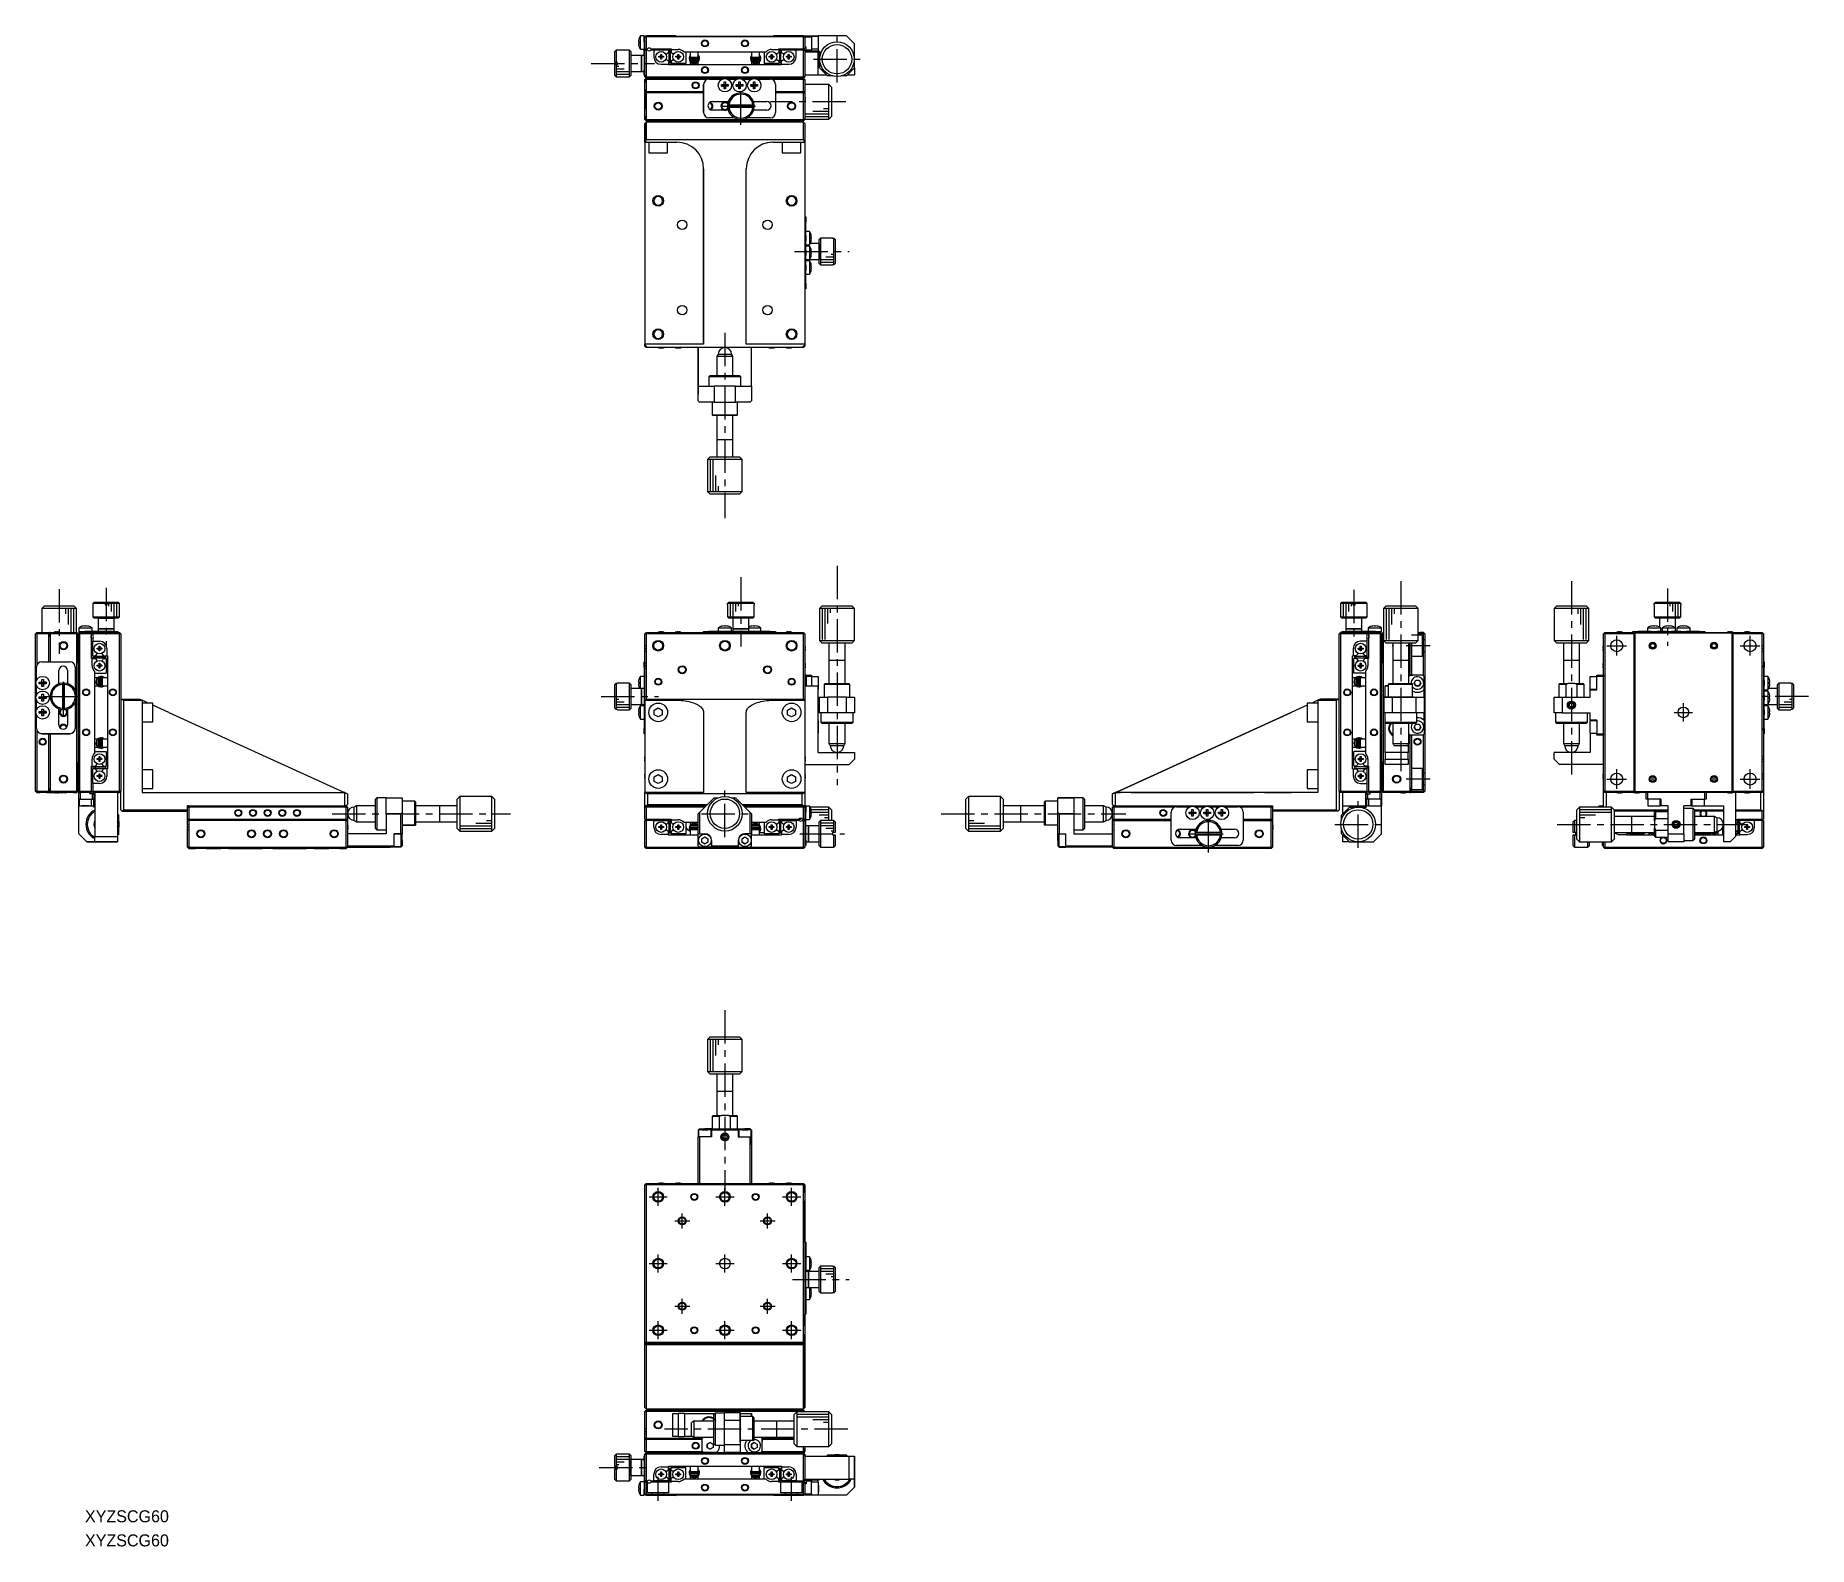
# Model space of a CAD drawing. Extents: x -312 to 352, y 11 to 577.
import ezdxf

# ---------------------------------------------------------------- set-up
doc = ezdxf.new("R2010")
doc.units = 0
doc.header["$LTSCALE"] = 10
doc.linetypes.add('CENTER', pattern=[2, 1.25, -0.25, 0.25, -0.25])
doc.linetypes.add('DASHED', pattern=[3.5, 2, -1.5])
doc.layers.get('0').update_dxf_attribs({"linetype": 'CONTINUOUS'})
doc.layers.add('CENTER', color=1, linetype='CENTER')
doc.styles.get("Standard").update_dxf_attribs({"font": 'FGP教科書体NT-M'})

msp = doc.modelspace()

# ---------------------------------------------------------------- texts
at = {"color": 7}
for p in [(-293.718963, 19.690761), (-293.718963, 10.658933)]:
    msp.add_text('XYZSCG60', height=4.5, dxfattribs=at).set_placement(p)

# ---------------------------------------------------------------- linework, layer by layer
at = {"color": 7, "linetype": 'CONTINUOUS'}
for p, q in [((-94.671999, 571.695508), (-95.171999, 571.195508)), ((-94.671999, 571.695508), (-94.671999, 567.095508)), ((-89.671999, 571.695508), (-94.671999, 571.695508)), ((-89.671999, 566.695508), (-89.671999, 571.695508)), ((-89.171999, 571.195508), (-89.671999, 571.695508)), ((-86.306951, 574.755508), (-86.134579, 574.755508)), ((-86.134579, 574.235508), (-86.306951, 574.235508)), ((-86.141434, 575.757441), (-86.134579, 575.754098)), ((-86.141434, 575.757441), (-86.134579, 575.754098)), ((-86.134579, 573.236918), (-86.141434, 573.233575)), ((-86.134579, 573.236918), (-86.141434, 573.233575)), ((-86.134579, 574.755508), (-86.134579, 574.235508)), ((-85.563656, 571.995508), (-85.563656, 576.995508)), ((-84.171999, 576.995508), (-85.563656, 576.995508)), ((-85.563656, 571.995508), (-84.171999, 571.995508)), ((-84.171999, 576.795508), (-84.171999, 576.995508)), ((-84.171999, 574.795508), (-84.171999, 576.795508)), ((-84.171999, 576.795508), (-83.871999, 576.795508)), ((-84.171999, 574.795508), (-84.171999, 564.295508)), ((-84.171999, 569.695508), (-84.171999, 571.995508)), ((-83.871999, 576.695508), (-83.371999, 577.195508)), ((-83.871999, 576.695508), (-83.371999, 577.195508)), ((-83.871999, 576.695508), (-83.371999, 576.695508)), ((-83.871999, 572.195508), (-83.871999, 576.695508)), ((-83.871999, 571.695508), (-83.871999, 572.195508)), ((-83.871999, 572.195508), (-83.371999, 572.195508)), ((-83.871999, 561.695508), (-83.871999, 571.695508)), ((-83.871999, 571.695508), (-83.371999, 571.695508)), ((-83.371999, 576.695508), (-83.371999, 577.195508)), ((-83.371999, 577.195508), (-72.371999, 577.195508)), ((-83.371999, 576.695508), (-83.371999, 572.195508)), ((-24.371999, 576.695508), (-83.371999, 576.695508)), ((-83.371999, 572.195508), (-82.933436, 572.195508)), ((-83.371999, 571.695508), (-83.371999, 561.695508)), ((-82.933436, 571.695508), (-83.371999, 571.695508)), ((-81.610561, 572.195508), (-74.071999, 572.195508)), ((-80.521999, 571.695508), (-81.610561, 571.695508)), ((-80.521999, 571.695508), (-80.521999, 569.145508)), ((-75.071999, 571.695508), (-80.521999, 571.695508)), ((-75.071999, 571.695508), (-75.071999, 570.746314)), ((-74.871999, 570.754404), (-74.871999, 571.695508)), ((-74.871999, 571.695508), (-74.271999, 571.695508)), ((-74.871999, 571.695508), (-74.871999, 566.895508)), ((-74.271999, 566.895508), (-74.271999, 571.695508)), ((-74.071999, 572.195508), (-74.071999, 571.945508)), ((-74.071999, 571.945508), (-74.071999, 572.195508)), ((-74.071999, 571.945508), (-71.371999, 571.945508)), ((-74.071999, 571.945508), (-74.071999, 570.746314)), ((-74.071999, 571.945508), (-74.071999, 570.746314)), ((-72.021999, 576.845508), (-72.371999, 577.195508)), ((-35.721999, 576.845508), (-72.021999, 576.845508)), ((-36.371999, 571.945508), (-33.671999, 571.945508)), ((-35.371999, 577.195508), (-35.721999, 576.845508)), ((-35.721999, 576.845508), (-35.371999, 577.195508)), ((-35.371999, 577.195508), (-24.371999, 577.195508)), ((-33.671999, 572.195508), (-24.371999, 572.195508)), ((-33.671999, 571.945508), (-33.671999, 572.195508)), ((-33.671999, 571.945508), (-33.671999, 570.746314)), ((-33.471999, 571.695508), (-32.871999, 571.695508)), ((-33.471999, 571.695508), (-33.471999, 566.895508)), ((-33.471999, 570.754404), (-33.471999, 571.695508)), ((-32.871999, 566.895508), (-32.871999, 571.695508)), ((-32.671999, 570.746314), (-32.671999, 571.695508)), ((-27.221999, 571.695508), (-32.671999, 571.695508)), ((-32.671999, 570.746314), (-32.671999, 571.695508)), ((-27.221999, 569.145508), (-27.221999, 571.695508)), ((-24.371999, 571.695508), (-27.221999, 571.695508)), ((-27.221999, 569.145508), (-27.221999, 571.695508)), ((-24.371999, 577.195508), (-24.371999, 576.695508)), ((-24.371999, 577.195508), (-23.871999, 576.695508)), ((-24.371999, 572.195508), (-24.371999, 576.695508)), ((-24.371999, 576.695508), (-23.871999, 576.695508)), ((-24.371999, 572.195508), (-23.871999, 572.195508)), ((-24.371999, 561.695508), (-24.371999, 571.695508)), ((-24.371999, 571.695508), (-23.871999, 571.695508)), ((-23.871999, 576.995508), (-23.871999, 576.695508)), ((-23.871999, 576.695508), (-23.871999, 576.995508)), ((-23.871999, 576.995508), (-21.371999, 576.995508)), ((-23.871999, 576.695508), (-23.871999, 572.195508)), ((-21.371999, 576.495508), (-23.871999, 576.495508)), ((-23.371999, 572.795508), (-23.871999, 572.795508)), ((-23.871999, 571.695508), (-23.871999, 561.695508)), ((-23.371999, 571.795508), (-23.371999, 572.795508)), ((-23.371999, 571.795508), (-23.371999, 572.795508)), ((-23.371999, 571.795508), (-21.371999, 571.795508)), ((-23.371999, 571.795508), (-23.371999, 571.295508)), ((-23.371999, 571.295508), (-23.371999, 571.795508)), ((-21.371999, 576.995508), (-21.371999, 576.495508)), ((-21.371999, 576.995508), (-18.871999, 576.995508)), ((-18.871999, 576.926329), (-21.371999, 576.926329)), ((-18.771999, 576.845508), (-21.371999, 576.845508)), ((-21.371999, 576.495508), (-21.371999, 571.795508)), ((-21.371999, 572.145508), (-18.771999, 572.145508)), ((-21.371999, 571.795508), (-21.371999, 571.295508)), ((-18.871999, 576.995508), (-18.871999, 576.926329)), ((-8.371999, 576.995508), (-18.871999, 576.995508)), ((-18.871999, 576.926329), (-18.871999, 576.845508)), ((-18.871999, 572.145508), (-18.871999, 571.335772)), ((-18.771999, 574.495508), (-18.771999, 576.845508)), ((-18.771999, 572.145508), (-18.771999, 574.495508)), ((-5.371999, 573.995508), (-8.371999, 576.995508)), ((-5.371999, 568.295508), (-5.371999, 573.995508)), ((-95.171999, 567.095508), (-95.171999, 571.195508)), ((-95.171999, 567.095508), (-95.171999, 571.195508)), ((-94.671999, 567.095508), (-95.171999, 567.095508)), ((-95.171999, 562.195508), (-95.171999, 566.295508)), ((-95.171999, 562.195508), (-95.171999, 566.295508)), ((-95.171999, 566.295508), (-94.671999, 566.295508)), ((-94.171999, 567.095508), (-94.671999, 567.095508)), ((-94.671999, 566.295508), (-94.671999, 561.695508)), ((-94.671999, 566.295508), (-94.171999, 566.295508)), ((-94.171999, 566.295508), (-94.171999, 567.095508)), ((-94.171999, 566.295508), (-94.171999, 567.095508)), ((-89.671999, 561.695508), (-89.671999, 566.695508)), ((-89.171999, 571.195508), (-89.171999, 566.695508)), ((-85.171999, 569.695508), (-89.171999, 569.695508)), ((-89.171999, 566.695508), (-89.171999, 562.195508)), ((-85.171999, 566.695508), (-85.171999, 569.695508)), ((-85.171999, 569.695508), (-85.171999, 566.695508)), ((-84.171999, 569.695508), (-85.171999, 569.695508)), ((-85.171999, 563.695508), (-85.171999, 566.695508)), ((-85.171999, 566.695508), (-85.171999, 563.695508)), ((-84.172001, 568.445508), (-84.172001, 565.145508)), ((-78.65836, 569.375508), (-77.951999, 569.375508)), ((-78.65836, 569.015508), (-78.65836, 569.375508)), ((-77.951999, 569.015508), (-78.65836, 569.015508)), ((-77.951999, 570.081869), (-77.591999, 570.081869)), ((-77.951999, 569.375508), (-77.951999, 570.081869)), ((-77.941626, 569.365136), (-77.951999, 569.375508)), ((-77.941626, 569.02588), (-77.951999, 569.015508)), ((-77.951999, 568.309147), (-77.951999, 569.015508)), ((-77.591999, 568.309147), (-77.951999, 568.309147)), ((-77.941626, 569.02588), (-77.941626, 569.365136)), ((-77.941626, 569.365136), (-77.602371, 569.365136)), ((-77.602371, 569.02588), (-77.941626, 569.02588)), ((-77.771999, 566.395508), (-75.071999, 566.395508)), ((-77.602371, 569.365136), (-77.591999, 569.375508)), ((-77.602371, 569.365136), (-77.602371, 569.02588)), ((-77.602371, 569.02588), (-77.591999, 569.015508)), ((-77.591999, 570.081869), (-77.591999, 569.375508)), ((-77.591999, 570.081869), (-77.591999, 569.375508)), ((-77.591999, 569.375508), (-76.885637, 569.375508)), ((-77.591999, 569.015508), (-77.591999, 568.309147)), ((-76.885637, 569.015508), (-77.591999, 569.015508)), ((-77.591999, 568.309147), (-77.591999, 569.015508)), ((-76.885637, 569.375508), (-76.885637, 569.015508)), ((-75.332094, 570.596148), (-75.071999, 570.746314)), ((-75.071999, 567.644702), (-75.332094, 567.794868)), ((-75.071999, 567.644702), (-75.071999, 566.395508)), ((-75.071999, 566.195508), (-75.071999, 566.395508)), ((-32.671999, 566.195508), (-75.071999, 566.195508)), ((-74.871999, 570.945508), (-74.871999, 570.754404)), ((-74.871999, 570.945508), (-74.871999, 570.754404)), ((-74.871999, 570.945508), (-74.871999, 570.754404)), ((-74.871999, 570.945508), (-74.871999, 570.754404)), ((-74.871999, 570.945508), (-74.871999, 570.754404)), ((-74.871999, 570.945508), (-74.871999, 570.754404)), ((-74.871999, 570.945508), (-74.871999, 570.754404)), ((-74.871999, 570.945508), (-74.871999, 570.754404)), ((-74.871999, 570.945508), (-74.871999, 570.754404)), ((-74.871999, 570.945508), (-74.871999, 570.754404)), ((-74.871999, 570.945508), (-74.871999, 570.754404)), ((-74.871999, 570.945508), (-74.871999, 570.754404)), ((-74.871999, 570.945508), (-74.871999, 567.645508)), ((-74.871999, 570.945508), (-74.871999, 570.754404)), ((-74.871999, 570.945508), (-74.871999, 570.754404)), ((-74.871999, 570.945508), (-74.871999, 570.754404)), ((-74.871999, 570.945508), (-74.871999, 570.754404)), ((-74.871999, 570.945508), (-74.871999, 570.754404)), ((-74.871999, 570.945508), (-74.871999, 570.754404)), ((-74.871999, 570.945508), (-74.871999, 570.754404)), ((-74.871999, 570.945508), (-74.871999, 570.754404)), ((-74.871999, 570.945508), (-74.871999, 570.754404)), ((-74.871999, 570.945508), (-74.871999, 570.754404)), ((-74.871999, 570.945508), (-74.871999, 570.754404)), ((-74.871999, 566.895508), (-74.871999, 567.636612)), ((-74.871999, 566.895508), (-74.271999, 566.895508)), ((-73.811903, 570.596148), (-74.071999, 570.746314)), ((-73.811903, 570.596148), (-74.071999, 570.746314)), ((-74.071999, 567.644702), (-73.811903, 567.794868)), ((-74.071999, 567.644702), (-73.811903, 567.794868)), ((-74.071999, 567.644702), (-74.071999, 566.695508)), ((-74.071999, 567.644702), (-74.071999, 566.695508)), ((-68.571999, 566.695508), (-74.071999, 566.695508)), ((-72.25836, 569.375508), (-71.551999, 569.375508)), ((-72.25836, 569.015508), (-72.25836, 569.375508)), ((-71.551999, 569.015508), (-72.25836, 569.015508)), ((-71.551999, 570.081869), (-71.191999, 570.081869)), ((-71.551999, 569.375508), (-71.551999, 570.081869)), ((-71.541626, 569.365136), (-71.551999, 569.375508)), ((-71.541626, 569.02588), (-71.551999, 569.015508)), ((-71.551999, 568.309147), (-71.551999, 569.015508)), ((-71.191999, 568.309147), (-71.551999, 568.309147)), ((-71.541626, 569.02588), (-71.541626, 569.365136)), ((-71.541626, 569.365136), (-71.202371, 569.365136)), ((-71.202371, 569.02588), (-71.541626, 569.02588)), ((-71.202371, 569.365136), (-71.191999, 569.375508)), ((-71.202371, 569.365136), (-71.202371, 569.02588)), ((-71.202371, 569.02588), (-71.191999, 569.015508)), ((-71.191999, 570.081869), (-71.191999, 569.375508)), ((-71.191999, 570.081869), (-71.191999, 569.375508)), ((-71.191999, 569.375508), (-70.485637, 569.375508)), ((-71.191999, 569.015508), (-71.191999, 568.309147)), ((-70.485637, 569.015508), (-71.191999, 569.015508)), ((-71.191999, 568.309147), (-71.191999, 569.015508)), ((-70.485637, 569.375508), (-70.485637, 569.015508)), ((-69.292936, 570.995508), (-66.446999, 570.995508)), ((-68.571999, 570.995508), (-68.571999, 566.695508)), ((-67.146763, 569.388901), (-67.315654, 568.623097)), ((-67.214504, 569.129393), (-67.215584, 569.095167)), ((-67.215584, 569.095167), (-67.214952, 569.060931)), ((-67.214952, 569.060931), (-67.212609, 569.026768)), ((-67.211715, 569.163525), (-67.214504, 569.129393)), ((-67.212609, 569.026768), (-67.208562, 568.992762)), ((-67.207223, 569.19748), (-67.211715, 569.163525)), ((-67.208562, 568.992762), (-67.20282, 568.958995)), ((-67.201037, 569.231174), (-67.207223, 569.19748)), ((-67.20282, 568.958995), (-67.195398, 568.925551)), ((-67.193174, 569.264526), (-67.201037, 569.231174)), ((-67.195398, 568.925551), (-67.186312, 568.892512)), ((-67.183651, 569.297453), (-67.193174, 569.264526)), ((-67.186312, 568.892512), (-67.175586, 568.859957)), ((-67.172493, 569.329872), (-67.183651, 569.297453)), ((-67.175586, 568.859957), (-67.163243, 568.827966)), ((-67.160438, 569.360039), (-67.172493, 569.329872)), ((-67.163243, 568.827966), (-67.149316, 568.796619)), ((-67.160724, 569.358688), (-67.160102, 569.360648)), ((-67.160102, 569.360648), (-67.158357, 569.362122)), ((-66.872121, 569.831539), (-67.15958, 569.359594)), ((-67.158357, 569.362122), (-67.155498, 569.363102)), ((-67.155661, 569.368696), (-67.154276, 569.369763)), ((-67.155498, 569.363102), (-67.151543, 569.363581)), ((-67.154276, 569.369763), (-66.871974, 569.27055)), ((-67.151543, 569.363581), (-67.146519, 569.363557)), ((-67.149316, 568.796619), (-67.145623, 568.788961)), ((-67.146519, 569.363557), (-67.140455, 569.363029)), ((-67.140455, 569.363029), (-67.13339, 569.362001)), ((-67.13339, 569.362001), (-67.125369, 569.36048)), ((-67.125369, 569.36048), (-67.116442, 569.358475)), ((-63.621999, 568.790508), (-67.121999, 568.790508)), ((-67.121999, 568.400508), (-63.621999, 568.400508)), ((-67.116442, 569.358475), (-67.106664, 569.355998)), ((-67.106664, 569.355998), (-67.096098, 569.353065)), ((-67.096098, 569.353065), (-67.08481, 569.349695)), ((-67.08481, 569.349695), (-67.07287, 569.345908)), ((-67.07287, 569.345908), (-67.060354, 569.341729)), ((-67.060354, 569.341729), (-67.047341, 569.337184)), ((-67.047341, 569.337184), (-67.033911, 569.332301)), ((-67.033911, 569.332301), (-67.02015, 569.327111)), ((-67.02015, 569.327111), (-67.006144, 569.321646)), ((-67.006144, 569.321646), (-66.99198, 569.315942)), ((-66.99198, 569.315942), (-66.977748, 569.310033)), ((-66.977748, 569.310033), (-66.963538, 569.303957)), ((-66.963538, 569.303957), (-66.949438, 569.297752)), ((-66.949438, 569.297752), (-66.935537, 569.291456)), ((-66.935537, 569.291456), (-66.921922, 569.285111)), ((-66.921922, 569.285111), (-66.908679, 569.278755)), ((-66.807218, 567.995353), (-66.915681, 568.400485)), ((-66.908679, 569.278755), (-66.895891, 569.272428)), ((-66.895891, 569.272428), (-66.883639, 569.26617)), ((-66.883639, 569.26617), (-66.871999, 569.26002)), ((-66.871999, 570.995508), (-66.871999, 568.995508)), ((-66.871999, 568.995508), (-63.871999, 568.995508)), ((-66.371999, 568.195508), (-66.871999, 568.195508)), ((-66.871999, 568.195508), (-66.871999, 568.185109)), ((-66.871999, 568.185025), (-66.871999, 568.184589)), ((-66.871999, 568.184465), (-66.871999, 568.184358)), ((-66.871999, 568.184151), (-66.871999, 568.184023)), ((-66.871999, 568.184023), (-66.871999, 568.183836)), ((-63.871999, 567.995508), (-66.871999, 567.995508)), ((-66.871999, 567.995508), (-66.871999, 567.495508)), ((-66.871999, 567.495508), (-66.821245, 567.495508)), ((-66.871999, 567.35945), (-66.871999, 567.359334)), ((-66.871999, 567.358939), (-66.871999, 566.195508)), ((-66.371999, 567.995508), (-66.871937, 567.995508)), ((-66.821245, 567.495508), (-63.929997, 567.495508)), ((-66.292099, 566.995508), (-66.821245, 567.495508)), ((-66.808596, 568.991942), (-66.809827, 568.995487)), ((-66.803213, 568.977894), (-66.808596, 568.991942)), ((-66.797127, 568.964142), (-66.803213, 568.977894)), ((-66.790358, 568.950717), (-66.797127, 568.964142)), ((-66.782924, 568.937655), (-66.790358, 568.950717)), ((-66.774846, 568.924986), (-66.782924, 568.937655)), ((-66.766146, 568.91274), (-66.774846, 568.924986)), ((-66.756847, 568.900947), (-66.766146, 568.91274)), ((-66.746975, 568.889634), (-66.756847, 568.900947)), ((-66.736554, 568.878827), (-66.746975, 568.889634)), ((-66.725612, 568.868551), (-66.736554, 568.878827)), ((-66.714178, 568.858829), (-66.725612, 568.868551)), ((-66.702279, 568.849684), (-66.714178, 568.858829)), ((-66.689946, 568.841136), (-66.702279, 568.849684)), ((-66.677208, 568.833202), (-66.689946, 568.841136)), ((-66.664098, 568.825902), (-66.677208, 568.833202)), ((-66.650646, 568.819251), (-66.664098, 568.825902)), ((-66.636885, 568.813264), (-66.650646, 568.819251)), ((-66.622848, 568.807953), (-66.636885, 568.813264)), ((-66.608569, 568.80333), (-66.622848, 568.807953)), ((-66.594081, 568.799406), (-66.608569, 568.80333)), ((-66.579418, 568.796189), (-66.594081, 568.799406)), ((-66.564614, 568.793685), (-66.579418, 568.796189)), ((-66.549704, 568.791902), (-66.564614, 568.793685)), ((-66.534725, 568.790842), (-66.549704, 568.791902)), ((-66.520499, 568.790508), (-66.534725, 568.790842)), ((-66.446999, 570.995508), (-64.296999, 570.995508)), ((-66.371999, 568.995508), (-66.371999, 568.790508)), ((-66.371999, 568.400508), (-66.371999, 567.995508)), ((-64.371999, 567.995508), (-66.371999, 567.995508)), ((-66.371999, 567.995508), (-64.371999, 567.995508)), ((-64.459144, 566.995508), (-66.292099, 566.995508)), ((-63.929997, 567.495508), (-64.459144, 566.995508)), ((-64.451898, 566.995508), (-64.459144, 566.995508)), ((-64.371999, 568.790508), (-64.371999, 568.995508)), ((-64.371999, 567.995508), (-64.371999, 568.400508)), ((-63.871999, 568.195508), (-64.371999, 568.195508)), ((-63.871999, 567.995508), (-64.371999, 567.995508)), ((-64.296999, 570.995508), (-43.446999, 570.995508)), ((-64.216803, 568.790584), (-64.223498, 568.790508)), ((-64.201799, 568.79128), (-64.216803, 568.790584)), ((-64.186843, 568.792701), (-64.201799, 568.79128)), ((-64.171972, 568.794846), (-64.186843, 568.792701)), ((-64.157219, 568.79771), (-64.171972, 568.794846)), ((-64.142621, 568.801288), (-64.157219, 568.79771)), ((-64.128211, 568.805571), (-64.142621, 568.801288)), ((-64.114025, 568.810551), (-64.128211, 568.805571)), ((-64.100095, 568.816217), (-64.114025, 568.810551)), ((-64.086457, 568.822558), (-64.100095, 568.816217)), ((-64.073142, 568.82956), (-64.086457, 568.822558)), ((-64.060184, 568.837208), (-64.073142, 568.82956)), ((-64.047615, 568.845485), (-64.060184, 568.837208)), ((-64.035467, 568.854372), (-64.047615, 568.845485)), ((-64.02377, 568.863851), (-64.035467, 568.854372)), ((-64.012555, 568.873899), (-64.02377, 568.863851)), ((-64.001849, 568.884494), (-64.012555, 568.873899)), ((-63.991683, 568.895611), (-64.001849, 568.884494)), ((-63.982082, 568.907224), (-63.991683, 568.895611)), ((-63.973072, 568.919305), (-63.982082, 568.907224)), ((-63.964679, 568.931825), (-63.973072, 568.919305)), ((-63.956925, 568.944754), (-63.964679, 568.931825)), ((-63.949831, 568.95806), (-63.956925, 568.944754)), ((-63.943419, 568.971709), (-63.949831, 568.95806)), ((-63.937705, 568.985667), (-63.943419, 568.971709)), ((-63.934171, 568.995483), (-63.937705, 568.985667)), ((-63.828632, 568.400453), (-63.936444, 567.995347)), ((-63.929997, 567.495508), (-63.871999, 567.495508)), ((-63.871999, 568.995508), (-63.871999, 570.995508)), ((-63.871999, 568.185221), (-63.871999, 568.195508)), ((-63.871999, 568.184955), (-63.871999, 568.185085)), ((-63.871999, 568.184778), (-63.871999, 568.184955)), ((-63.871999, 568.184547), (-63.871999, 568.18465)), ((-63.871999, 568.184447), (-63.871999, 568.184547)), ((-63.871999, 568.18431), (-63.871999, 568.184435)), ((-63.871999, 568.184155), (-63.871999, 568.18431)), ((-63.871999, 568.18404), (-63.871999, 568.184155)), ((-63.871999, 568.183671), (-63.871999, 568.183822)), ((-63.871999, 567.495508), (-63.871999, 567.995508)), ((-63.871999, 566.195508), (-63.871999, 567.359083)), ((-63.871715, 569.007153), (-63.868599, 568.995674)), ((-63.868599, 568.995674), (-63.828309, 568.79055)), ((-63.583274, 569.358688), (-63.584038, 569.358368)), ((-63.583982, 569.360768), (-63.583559, 569.360039)), ((-63.583774, 569.356218), (-63.583274, 569.358688)), ((-63.583559, 569.360039), (-63.583274, 569.358688)), ((-63.568832, 569.32257), (-63.583559, 569.360039)), ((-63.567823, 569.319742), (-63.568832, 569.32257)), ((-63.567106, 569.317712), (-63.567823, 569.319742)), ((-63.565598, 569.313368), (-63.567106, 569.317712)), ((-63.565285, 569.312457), (-63.565598, 569.313368)), ((-63.564529, 569.310235), (-63.565285, 569.312457)), ((-63.564182, 569.309205), (-63.564529, 569.310235)), ((-63.563793, 569.308046), (-63.564182, 569.309205)), ((-63.563463, 569.307057), (-63.563793, 569.308046)), ((-63.563055, 569.305827), (-63.563463, 569.307057)), ((-63.562754, 569.304912), (-63.563055, 569.305827)), ((-63.562326, 569.303608), (-63.562754, 569.304912)), ((-63.561861, 569.30218), (-63.562326, 569.303608)), ((-63.56156, 569.301251), (-63.561861, 569.30218)), ((-44.155458, 569.369139), (-44.315654, 568.623097)), ((-44.214504, 569.129393), (-44.215584, 569.095167)), ((-44.215584, 569.095167), (-44.214952, 569.060931)), ((-44.214952, 569.060931), (-44.212609, 569.026768)), ((-44.211715, 569.163525), (-44.214504, 569.129393)), ((-44.212609, 569.026768), (-44.208562, 568.992762)), ((-44.207223, 569.19748), (-44.211715, 569.163525)), ((-44.208562, 568.992762), (-44.20282, 568.958995)), ((-44.201037, 569.231174), (-44.207223, 569.19748)), ((-44.20282, 568.958995), (-44.195398, 568.925551)), ((-44.193174, 569.264526), (-44.201037, 569.231174)), ((-44.195398, 568.925551), (-44.186312, 568.892512)), ((-44.183651, 569.297453), (-44.193174, 569.264526)), ((-44.186312, 568.892512), (-44.175586, 568.859957)), ((-44.172493, 569.329872), (-44.183651, 569.297453)), ((-44.175586, 568.859957), (-44.163243, 568.827966)), ((-44.160438, 569.360039), (-44.172493, 569.329872)), ((-44.163243, 568.827966), (-44.149316, 568.796619)), ((-44.160724, 569.358688), (-44.160102, 569.360648)), ((-44.160102, 569.360648), (-44.158357, 569.362122)), ((-43.872121, 569.831539), (-44.15958, 569.359594)), ((-44.158357, 569.362122), (-44.155498, 569.363102)), ((-44.155661, 569.368696), (-43.871974, 569.27055)), ((-44.155498, 569.363102), (-44.151543, 569.363581)), ((-44.146763, 569.388901), (-44.155458, 569.369139)), ((-44.151543, 569.363581), (-44.146519, 569.363557)), ((-44.149316, 568.796619), (-44.145623, 568.788961)), ((-44.146519, 569.363557), (-44.140455, 569.363029)), ((-44.140455, 569.363029), (-44.13339, 569.362001)), ((-44.13339, 569.362001), (-44.125369, 569.36048)), ((-44.125369, 569.36048), (-44.116442, 569.358475)), ((-40.621999, 568.790508), (-44.121999, 568.790508)), ((-44.121999, 568.400508), (-40.621999, 568.400508)), ((-44.116442, 569.358475), (-44.106664, 569.355998)), ((-44.106664, 569.355998), (-44.096098, 569.353065)), ((-44.096098, 569.353065), (-44.08481, 569.349695)), ((-44.08481, 569.349695), (-44.07287, 569.345908)), ((-44.07287, 569.345908), (-44.060354, 569.341729)), ((-44.060354, 569.341729), (-44.047341, 569.337184)), ((-44.047341, 569.337184), (-44.033911, 569.332301)), ((-44.033911, 569.332301), (-44.02015, 569.327111)), ((-44.02015, 569.327111), (-44.006144, 569.321646)), ((-44.006144, 569.321646), (-43.99198, 569.315942)), ((-43.99198, 569.315942), (-43.977748, 569.310033)), ((-43.977748, 569.310033), (-43.963538, 569.303957)), ((-43.963538, 569.303957), (-43.949438, 569.297752)), ((-43.949438, 569.297752), (-43.935537, 569.291456)), ((-43.935537, 569.291456), (-43.921922, 569.285111)), ((-43.921922, 569.285111), (-43.908679, 569.278755)), ((-43.807218, 567.995353), (-43.915681, 568.400485)), ((-43.908679, 569.278755), (-43.895891, 569.272428)), ((-43.895891, 569.272428), (-43.883639, 569.26617)), ((-43.883639, 569.26617), (-43.871999, 569.26002)), ((-43.871999, 570.995508), (-43.871999, 568.995508)), ((-43.871999, 568.995508), (-40.871999, 568.995508)), ((-43.371999, 568.195508), (-43.871999, 568.195508)), ((-43.871999, 568.195508), (-43.871999, 568.185109)), ((-43.871999, 568.185025), (-43.871999, 568.184589)), ((-43.871999, 568.184465), (-43.871999, 568.184358)), ((-43.871999, 568.184151), (-43.871999, 568.184023)), ((-43.871999, 568.184023), (-43.871999, 568.183836)), ((-40.871999, 567.995508), (-43.871999, 567.995508)), ((-43.871999, 567.995508), (-43.871999, 567.495508)), ((-43.871999, 567.495508), (-43.821245, 567.495508)), ((-43.871999, 567.35945), (-43.871999, 567.359334)), ((-43.871999, 567.358939), (-43.871999, 566.195508)), ((-43.371999, 567.995508), (-43.871937, 567.995508)), ((-43.821245, 567.495508), (-40.929997, 567.495508)), ((-43.292099, 566.995508), (-43.821245, 567.495508)), ((-43.808596, 568.991942), (-43.809827, 568.995487)), ((-43.803213, 568.977894), (-43.808596, 568.991942)), ((-43.797127, 568.964142), (-43.803213, 568.977894)), ((-43.790358, 568.950717), (-43.797127, 568.964142)), ((-43.782924, 568.937655), (-43.790358, 568.950717)), ((-43.774846, 568.924986), (-43.782924, 568.937655)), ((-43.766146, 568.91274), (-43.774846, 568.924986)), ((-43.756847, 568.900947), (-43.766146, 568.91274)), ((-43.746975, 568.889634), (-43.756847, 568.900947)), ((-43.736554, 568.878827), (-43.746975, 568.889634)), ((-43.725612, 568.868551), (-43.736554, 568.878827)), ((-43.714178, 568.858829), (-43.725612, 568.868551)), ((-43.702279, 568.849684), (-43.714178, 568.858829)), ((-43.689946, 568.841136), (-43.702279, 568.849684)), ((-43.677208, 568.833202), (-43.689946, 568.841136)), ((-43.664098, 568.825902), (-43.677208, 568.833202)), ((-43.650646, 568.819251), (-43.664098, 568.825902)), ((-43.636885, 568.813264), (-43.650646, 568.819251)), ((-43.622848, 568.807953), (-43.636885, 568.813264)), ((-43.608569, 568.80333), (-43.622848, 568.807953)), ((-43.594081, 568.799406), (-43.608569, 568.80333)), ((-43.579418, 568.796189), (-43.594081, 568.799406)), ((-43.564614, 568.793685), (-43.579418, 568.796189)), ((-43.549704, 568.791902), (-43.564614, 568.793685)), ((-43.534725, 568.790842), (-43.549704, 568.791902)), ((-43.520499, 568.790508), (-43.534725, 568.790842)), ((-43.446999, 570.995508), (-41.296999, 570.995508)), ((-43.371999, 568.995508), (-43.371999, 568.790508)), ((-43.371999, 568.400508), (-43.371999, 567.995508)), ((-41.371999, 567.995508), (-43.371999, 567.995508)), ((-43.371999, 567.995508), (-41.371999, 567.995508)), ((-41.459144, 566.995508), (-43.292099, 566.995508)), ((-40.929997, 567.495508), (-41.459144, 566.995508)), ((-41.451898, 566.995508), (-41.459144, 566.995508)), ((-41.371999, 568.790508), (-41.371999, 568.995508)), ((-41.371999, 567.995508), (-41.371999, 568.400508)), ((-40.871999, 568.195508), (-41.371999, 568.195508)), ((-40.871999, 567.995508), (-41.371999, 567.995508)), ((-41.296999, 570.995508), (-38.451061, 570.995508)), ((-41.216803, 568.790584), (-41.223498, 568.790508)), ((-41.201799, 568.79128), (-41.216803, 568.790584)), ((-41.186843, 568.792701), (-41.201799, 568.79128)), ((-41.171972, 568.794846), (-41.186843, 568.792701)), ((-41.157219, 568.79771), (-41.171972, 568.794846)), ((-41.142621, 568.801288), (-41.157219, 568.79771)), ((-41.128211, 568.805571), (-41.142621, 568.801288)), ((-41.114025, 568.810551), (-41.128211, 568.805571)), ((-41.100095, 568.816217), (-41.114025, 568.810551)), ((-41.086457, 568.822558), (-41.100095, 568.816217)), ((-41.073142, 568.82956), (-41.086457, 568.822558)), ((-41.060184, 568.837208), (-41.073142, 568.82956)), ((-41.047615, 568.845485), (-41.060184, 568.837208)), ((-41.035467, 568.854372), (-41.047615, 568.845485)), ((-41.02377, 568.863851), (-41.035467, 568.854372)), ((-41.012555, 568.873899), (-41.02377, 568.863851)), ((-41.001849, 568.884494), (-41.012555, 568.873899)), ((-40.991683, 568.895611), (-41.001849, 568.884494)), ((-40.982082, 568.907224), (-40.991683, 568.895611)), ((-40.973072, 568.919305), (-40.982082, 568.907224)), ((-40.964679, 568.931825), (-40.973072, 568.919305)), ((-40.956925, 568.944754), (-40.964679, 568.931825)), ((-40.949831, 568.95806), (-40.956925, 568.944754)), ((-40.943419, 568.971709), (-40.949831, 568.95806)), ((-40.937705, 568.985667), (-40.943419, 568.971709)), ((-40.934171, 568.995483), (-40.937705, 568.985667)), ((-40.828632, 568.400453), (-40.936444, 567.995347)), ((-40.929997, 567.495508), (-40.871999, 567.495508)), ((-40.871999, 568.995508), (-40.871999, 570.995508)), ((-40.871999, 568.185221), (-40.871999, 568.195508)), ((-40.871999, 568.184955), (-40.871999, 568.185085)), ((-40.871999, 568.184778), (-40.871999, 568.184955)), ((-40.871999, 568.184547), (-40.871999, 568.18465)), ((-40.871999, 568.184447), (-40.871999, 568.184547)), ((-40.871999, 568.18431), (-40.871999, 568.184435)), ((-40.871999, 568.184155), (-40.871999, 568.18431)), ((-40.871999, 568.18404), (-40.871999, 568.184155)), ((-40.871999, 568.183671), (-40.871999, 568.183822)), ((-40.871999, 567.495508), (-40.871999, 567.995508)), ((-40.871999, 566.195508), (-40.871999, 567.359083)), ((-40.871715, 569.007153), (-40.868599, 568.995674)), ((-40.868599, 568.995674), (-40.828309, 568.79055)), ((-40.583274, 569.358688), (-40.584038, 569.358368)), ((-40.583982, 569.360768), (-40.583559, 569.360039)), ((-40.583774, 569.356218), (-40.583274, 569.358688)), ((-40.583559, 569.360039), (-40.583274, 569.358688)), ((-40.568832, 569.32257), (-40.583559, 569.360039)), ((-40.567823, 569.319742), (-40.568832, 569.32257)), ((-40.567106, 569.317712), (-40.567823, 569.319742)), ((-40.565598, 569.313368), (-40.567106, 569.317712)), ((-40.565285, 569.312457), (-40.565598, 569.313368)), ((-40.564529, 569.310235), (-40.565285, 569.312457)), ((-40.564182, 569.309205), (-40.564529, 569.310235)), ((-40.563793, 569.308046), (-40.564182, 569.309205)), ((-40.563463, 569.307057), (-40.563793, 569.308046)), ((-40.563055, 569.305827), (-40.563463, 569.307057)), ((-40.562754, 569.304912), (-40.563055, 569.305827)), ((-40.562326, 569.303608), (-40.562754, 569.304912)), ((-40.561861, 569.30218), (-40.562326, 569.303608)), ((-40.56156, 569.301251), (-40.561861, 569.30218)), ((-39.171999, 570.995508), (-39.171999, 566.695508)), ((-39.171999, 570.995508), (-39.171999, 566.695508)), ((-33.671999, 566.695508), (-39.171999, 566.695508)), ((-37.25836, 569.375508), (-36.551999, 569.375508)), ((-37.25836, 569.015508), (-37.25836, 569.375508)), ((-36.551999, 569.015508), (-37.25836, 569.015508)), ((-36.551999, 570.081869), (-36.191999, 570.081869)), ((-36.551999, 569.375508), (-36.551999, 570.081869)), ((-36.541626, 569.365136), (-36.551999, 569.375508)), ((-36.541626, 569.02588), (-36.551999, 569.015508)), ((-36.551999, 568.309147), (-36.551999, 569.015508)), ((-36.191999, 568.309147), (-36.551999, 568.309147)), ((-36.541626, 569.02588), (-36.541626, 569.365136)), ((-36.541626, 569.365136), (-36.202371, 569.365136)), ((-36.202371, 569.02588), (-36.541626, 569.02588)), ((-36.202371, 569.365136), (-36.191999, 569.375508)), ((-36.202371, 569.365136), (-36.202371, 569.02588)), ((-36.202371, 569.02588), (-36.191999, 569.015508)), ((-36.191999, 570.081869), (-36.191999, 569.375508)), ((-36.191999, 570.081869), (-36.191999, 569.375508)), ((-36.191999, 569.375508), (-35.485637, 569.375508)), ((-36.191999, 569.015508), (-36.191999, 568.309147)), ((-35.485637, 569.015508), (-36.191999, 569.015508)), ((-36.191999, 568.309147), (-36.191999, 569.015508)), ((-35.485637, 569.375508), (-35.485637, 569.015508)), ((-33.932094, 570.596148), (-33.671999, 570.746314)), ((-33.671999, 567.644702), (-33.932094, 567.794868)), ((-33.671999, 567.644702), (-33.671999, 566.695508)), ((-33.471999, 570.945508), (-33.471999, 570.754404)), ((-33.471999, 570.945508), (-33.471999, 570.754404)), ((-33.471999, 570.945508), (-33.471999, 570.754404)), ((-33.471999, 570.945508), (-33.471999, 570.754404)), ((-33.471999, 570.945508), (-33.471999, 570.754404)), ((-33.471999, 570.945508), (-33.471999, 570.754404)), ((-33.471999, 570.945508), (-33.471999, 570.754404)), ((-33.471999, 570.945508), (-33.471999, 570.754404)), ((-33.471999, 570.945508), (-33.471999, 570.754404)), ((-33.471999, 570.945508), (-33.471999, 570.754404)), ((-33.471999, 570.945508), (-33.471999, 570.754404)), ((-33.471999, 570.945508), (-33.471999, 570.754404)), ((-33.471999, 570.945508), (-33.471999, 567.645508)), ((-33.471999, 570.945508), (-33.471999, 570.754404)), ((-33.471999, 570.945508), (-33.471999, 570.754404)), ((-33.471999, 570.945508), (-33.471999, 570.754404)), ((-33.471999, 570.945508), (-33.471999, 570.754404)), ((-33.471999, 570.945508), (-33.471999, 570.754404)), ((-33.471999, 570.945508), (-33.471999, 570.754404)), ((-33.471999, 570.945508), (-33.471999, 570.754404)), ((-33.471999, 570.945508), (-33.471999, 570.754404)), ((-33.471999, 570.945508), (-33.471999, 570.754404)), ((-33.471999, 570.945508), (-33.471999, 570.754404)), ((-33.471999, 570.945508), (-33.471999, 570.754404)), ((-33.471999, 566.895508), (-33.471999, 567.636612)), ((-33.471999, 566.895508), (-32.871999, 566.895508)), ((-32.411903, 570.596148), (-32.671999, 570.746314)), ((-32.671999, 570.746314), (-32.411903, 570.596148)), ((-32.671999, 567.644702), (-32.411903, 567.794868)), ((-32.411903, 567.794868), (-32.671999, 567.644702)), ((-32.671999, 566.395508), (-32.671999, 567.644702)), ((-32.671999, 566.395508), (-32.671999, 567.644702)), ((-32.671999, 566.195508), (-32.671999, 566.395508)), ((-32.671999, 566.395508), (-29.971999, 566.395508)), ((-32.671999, 566.195508), (-32.671999, 566.395508)), ((-30.85836, 569.375508), (-30.151999, 569.375508)), ((-30.85836, 569.015508), (-30.85836, 569.375508)), ((-30.151999, 569.015508), (-30.85836, 569.015508)), ((-30.151999, 570.081869), (-29.791999, 570.081869)), ((-30.151999, 569.375508), (-30.151999, 570.081869)), ((-30.141626, 569.365136), (-30.151999, 569.375508)), ((-30.141626, 569.02588), (-30.151999, 569.015508)), ((-30.151999, 568.309147), (-30.151999, 569.015508)), ((-29.791999, 568.309147), (-30.151999, 568.309147)), ((-30.141626, 569.02588), (-30.141626, 569.365136)), ((-30.141626, 569.365136), (-29.802371, 569.365136)), ((-29.802371, 569.02588), (-30.141626, 569.02588)), ((-29.802371, 569.365136), (-29.791999, 569.375508)), ((-29.802371, 569.365136), (-29.802371, 569.02588)), ((-29.802371, 569.02588), (-29.791999, 569.015508)), ((-29.791999, 570.081869), (-29.791999, 569.375508)), ((-29.791999, 570.081869), (-29.791999, 569.375508)), ((-29.791999, 569.375508), (-29.085637, 569.375508)), ((-29.791999, 569.015508), (-29.791999, 568.309147)), ((-29.085637, 569.015508), (-29.791999, 569.015508)), ((-29.791999, 568.309147), (-29.791999, 569.015508)), ((-29.085637, 569.375508), (-29.085637, 569.015508)), ((-23.871999, 570.995508), (-18.871999, 570.995508)), ((-21.371999, 571.295508), (-23.371999, 571.295508)), ((-21.371999, 571.335772), (-18.871999, 571.335772)), ((-18.871999, 571.295508), (-21.371999, 571.295508)), ((-18.871999, 571.335772), (-18.871999, 571.295508)), ((-18.871999, 571.295508), (-18.371999, 571.295508)), ((-18.871999, 562.395508), (-18.871999, 570.995508)), ((-18.871999, 570.995508), (-18.371999, 570.995508)), ((-18.371999, 571.295508), (-18.371999, 568.295508)), ((-18.371999, 568.295508), (-18.371999, 571.295508)), ((-18.371999, 568.295508), (-18.371999, 564.995508)), ((-18.371999, 564.995508), (-18.371999, 568.295508)), ((-18.371999, 564.995508), (-15.371999, 561.995508)), ((-15.371999, 561.995508), (-18.371999, 564.995508)), ((-8.371999, 561.995508), (-5.371999, 564.995508)), ((-5.371999, 564.995508), (-5.371999, 568.295508)), ((-5.371999, 564.995508), (-5.371999, 562.395508)), ((-95.171999, 562.195508), (-94.671999, 561.695508)), ((-94.671999, 561.695508), (-89.671999, 561.695508)), ((-89.671999, 561.695508), (-89.171999, 562.195508)), ((-89.171999, 563.695508), (-85.171999, 563.695508)), ((-85.171999, 563.695508), (-84.171999, 563.695508)), ((-84.171999, 562.295508), (-84.171999, 564.295508)), ((-84.171999, 562.295508), (-84.171999, 563.695508)), ((-83.871999, 562.295508), (-84.171999, 562.295508)), ((-83.871999, 562.295508), (-83.871999, 561.695508)), ((-83.371999, 561.695508), (-83.871999, 561.695508)), ((-83.871999, 561.695508), (-83.371999, 561.195508)), ((-83.371999, 561.195508), (-83.871999, 561.695508)), ((-83.871999, 560.695508), (-83.371999, 561.195508)), ((-83.371999, 561.195508), (-83.871999, 560.695508)), ((-83.871999, 560.695508), (-83.371999, 560.695508)), ((-83.871999, 556.195508), (-83.871999, 560.695508)), ((-83.871999, 560.695508), (-83.871999, 559.495503)), ((-83.721999, 560.845508), (-83.371999, 561.195508)), ((-83.371999, 561.195508), (-83.721999, 560.845508)), ((-83.371999, 561.695508), (-24.371999, 561.695508)), ((-83.371999, 561.695508), (-83.371999, 561.195508)), ((-83.371999, 560.695508), (-83.371999, 561.195508)), ((-83.371999, 561.195508), (-24.371999, 561.195508)), ((-24.371999, 561.195508), (-83.371999, 561.195508)), ((-83.371999, 560.695508), (-83.371999, 556.195508)), ((-60.496498, 560.695508), (-83.371999, 560.695508)), ((-61.871999, 548.295508), (-61.871999, 558.795508)), ((-61.871999, 558.795508), (-61.871999, 556.195508)), ((-59.871999, 560.795508), (-54.851794, 560.795508)), ((-55.130588, 558.235508), (-55.130588, 558.755508)), ((-55.130588, 558.755508), (-54.131999, 558.755508)), ((-54.131999, 558.235508), (-55.130588, 558.235508)), ((-55.130588, 558.235508), (-54.173374, 558.235508)), ((-54.173374, 558.235508), (-54.173374, 558.755508)), ((-54.131999, 558.235508), (-54.173374, 558.235508)), ((-54.131999, 559.754098), (-53.611999, 559.754098)), ((-54.131999, 558.755508), (-54.131999, 559.754098)), ((-54.131999, 558.796883), (-53.611999, 558.796883)), ((-54.131999, 557.236918), (-54.131999, 558.235508)), ((-53.611999, 559.754098), (-53.611999, 558.755508)), ((-53.611999, 559.754098), (-53.611999, 558.796883)), ((-53.611999, 558.796883), (-53.611999, 558.755508)), ((-53.611999, 558.755508), (-52.613409, 558.755508)), ((-53.611999, 558.235508), (-53.611999, 557.236918)), ((-52.613409, 558.235508), (-53.611999, 558.235508)), ((-53.611999, 558.235508), (-53.611999, 558.194133)), ((-53.570624, 558.235508), (-53.611999, 558.235508)), ((-53.570624, 558.755508), (-53.570624, 558.235508)), ((-52.613409, 558.235508), (-53.570624, 558.235508)), ((-52.892203, 560.795508), (-49.351794, 560.795508)), ((-52.613409, 558.755508), (-52.613409, 558.235508)), ((-49.630588, 558.235508), (-49.630588, 558.755508)), ((-49.630588, 558.755508), (-48.631999, 558.755508)), ((-48.631999, 558.235508), (-49.630588, 558.235508)), ((-49.630588, 558.235508), (-48.673374, 558.235508)), ((-48.673374, 558.235508), (-48.673374, 558.755508)), ((-48.631999, 558.235508), (-48.673374, 558.235508)), ((-48.631999, 559.754098), (-48.111999, 559.754098)), ((-48.631999, 558.755508), (-48.631999, 559.754098)), ((-48.631999, 558.796883), (-48.111999, 558.796883)), ((-48.631999, 557.236918), (-48.631999, 558.235508)), ((-48.111999, 559.754098), (-48.111999, 558.755508)), ((-48.111999, 559.754098), (-48.111999, 558.796883)), ((-48.111999, 558.796883), (-48.111999, 558.755508)), ((-48.111999, 558.755508), (-47.113409, 558.755508)), ((-48.111999, 558.235508), (-48.111999, 557.236918)), ((-47.113409, 558.235508), (-48.111999, 558.235508)), ((-48.111999, 558.235508), (-48.111999, 558.194133)), ((-48.070624, 558.235508), (-48.111999, 558.235508)), ((-48.070624, 558.755508), (-48.070624, 558.235508)), ((-47.113409, 558.235508), (-48.070624, 558.235508)), ((-47.392203, 560.795508), (-43.851794, 560.795508)), ((-47.113409, 558.755508), (-47.113409, 558.235508)), ((-44.130588, 558.235508), (-44.130588, 558.755508)), ((-44.130588, 558.755508), (-43.131999, 558.755508)), ((-43.131999, 558.235508), (-44.130588, 558.235508)), ((-44.130588, 558.235508), (-43.173374, 558.235508)), ((-43.173374, 558.235508), (-43.173374, 558.755508)), ((-43.131999, 558.235508), (-43.173374, 558.235508)), ((-43.131999, 559.754098), (-42.611999, 559.754098)), ((-43.131999, 558.755508), (-43.131999, 559.754098)), ((-43.131999, 558.796883), (-42.611999, 558.796883)), ((-43.131999, 557.236918), (-43.131999, 558.235508)), ((-42.611999, 559.754098), (-42.611999, 558.755508)), ((-42.611999, 559.754098), (-42.611999, 558.796883)), ((-42.611999, 558.796883), (-42.611999, 558.755508)), ((-42.611999, 558.755508), (-41.613409, 558.755508)), ((-42.611999, 558.235508), (-42.611999, 557.236918)), ((-41.613409, 558.235508), (-42.611999, 558.235508)), ((-42.611999, 558.235508), (-42.611999, 558.194133)), ((-42.570624, 558.235508), (-42.611999, 558.235508)), ((-42.570624, 558.755508), (-42.570624, 558.235508)), ((-41.613409, 558.235508), (-42.570624, 558.235508)), ((-41.892203, 560.795508), (-36.871999, 560.795508)), ((-41.613409, 558.755508), (-41.613409, 558.235508)), ((-24.371999, 560.695508), (-36.247499, 560.695508)), ((-34.871999, 558.795508), (-34.871999, 548.295508)), ((-24.371999, 561.695508), (-24.371999, 561.195508)), ((-23.871999, 561.695508), (-24.371999, 561.695508)), ((-23.871999, 561.695508), (-24.371999, 561.195508)), ((-24.371999, 560.695508), (-24.371999, 561.195508)), ((-23.871999, 560.695508), (-24.371999, 561.195508)), ((-24.371999, 556.195508), (-24.371999, 560.695508)), ((-24.371999, 560.695508), (-23.871999, 560.695508)), ((-23.871999, 562.395508), (-18.871999, 562.395508)), ((-23.871999, 560.695508), (-23.871999, 556.195508)), ((-14.871999, 558.795508), (-23.871999, 558.795508)), ((-18.871999, 562.395508), (-15.771999, 562.395508)), ((-13.471999, 561.995508), (-15.371999, 561.995508)), ((-14.871999, 552.23664), (-14.871999, 558.795508)), ((-13.871999, 557.795508), (-14.871999, 558.795508)), ((-8.371999, 561.995508), (-10.271999, 561.995508)), ((-7.971999, 562.395508), (-5.371999, 562.395508)), ((-84.061858, 553.375508), (-83.94152, 553.375508)), ((-83.94152, 553.015508), (-84.061858, 553.015508)), ((-83.946143, 554.084124), (-83.94152, 554.081869)), ((-83.946143, 554.084124), (-83.94152, 554.081869)), ((-83.94152, 552.309147), (-83.946143, 552.306892)), ((-83.94152, 552.309147), (-83.946143, 552.306892)), ((-83.94152, 553.375508), (-83.94152, 553.015508)), ((-83.871999, 556.895513), (-83.871999, 556.195508)), ((-83.871999, 556.445508), (-83.871999, 556.195508)), ((-83.871999, 556.445508), (-83.871999, 556.195508)), ((-83.871999, 556.195508), (-83.371999, 556.195508)), ((-83.871999, 555.945508), (-83.871999, 556.195508)), ((-83.871999, 556.195508), (-83.871999, 555.945508)), ((-83.871999, 555.945508), (-83.871999, 555.695508)), ((-83.871999, 555.945508), (-83.871999, 555.695508)), ((-82.471999, 555.945508), (-83.871999, 555.945508)), ((-83.871999, 545.695508), (-83.871999, 555.695508)), ((-83.871999, 555.695508), (-83.371999, 555.695508)), ((-83.871999, 555.695508), (-83.871999, 553.145508)), ((-83.871999, 555.695508), (-83.871999, 555.445508)), ((-83.871999, 555.695508), (-83.871999, 555.445508)), ((-83.871999, 554.995508), (-83.871999, 554.309061)), ((-83.871999, 554.309061), (-83.871999, 554.995508)), ((-83.871999, 553.145508), (-83.871999, 550.395508)), ((-83.871999, 552.081955), (-83.871999, 550.395508)), ((-83.871999, 552.081955), (-83.871999, 550.395508)), ((-83.371999, 556.195508), (-61.871999, 556.195508)), ((-83.371999, 555.695508), (-83.371999, 545.695508)), ((-61.871999, 555.695508), (-83.371999, 555.695508)), ((-82.471999, 555.945508), (-82.471999, 555.695508)), ((-82.471999, 555.945508), (-82.471999, 555.695508)), ((-61.871999, 556.195508), (-61.871999, 555.695508)), ((-61.871999, 555.695508), (-61.871999, 548.295508)), ((-58.571999, 552.445508), (-52.555747, 552.445508)), ((-53.611999, 558.194133), (-54.131999, 558.194133)), ((-53.611999, 557.236918), (-54.131999, 557.236918)), ((-53.611999, 557.236918), (-53.611999, 558.194133)), ((-48.111999, 558.194133), (-48.631999, 558.194133)), ((-48.111999, 557.236918), (-48.631999, 557.236918)), ((-48.111999, 557.236918), (-48.111999, 558.194133)), ((-43.18825, 552.445508), (-38.171999, 552.445508)), ((-42.611999, 558.194133), (-43.131999, 558.194133)), ((-42.611999, 557.236918), (-43.131999, 557.236918)), ((-42.611999, 557.236918), (-42.611999, 558.194133)), ((-34.871999, 556.195508), (-24.371999, 556.195508)), ((-24.371999, 555.695508), (-34.871999, 555.695508)), ((-23.871999, 555.945508), (-25.271999, 555.945508)), ((-25.271999, 555.945508), (-25.271999, 555.695508)), ((-24.371999, 556.195508), (-23.871999, 556.195508)), ((-24.371999, 545.695508), (-24.371999, 555.695508)), ((-24.371999, 555.695508), (-23.871999, 555.695508)), ((-23.871999, 556.195508), (-23.871999, 555.945508)), ((-23.871999, 555.695508), (-23.871999, 555.945508)), ((-23.871999, 555.695508), (-23.871999, 545.695508)), ((-23.802477, 554.081869), (-23.797855, 554.084124)), ((-23.802477, 553.375508), (-23.68214, 553.375508)), ((-23.802477, 553.015508), (-23.802477, 553.375508)), ((-23.68214, 553.015508), (-23.802477, 553.015508)), ((-23.797855, 552.306892), (-23.802477, 552.309147)), ((-14.871999, 545.795508), (-14.871999, 552.23664)), ((-13.871999, 557.795508), (-13.871999, 552.245697)), ((-13.871999, 552.245697), (-13.871999, 546.795508)), ((-83.871999, 550.395508), (-83.871999, 549.495503)), ((-83.871999, 550.195508), (-83.871999, 550.395508)), ((-83.871999, 550.195508), (-83.871999, 550.395508)), ((-83.871999, 546.895513), (-83.871999, 545.695508)), ((-83.371999, 545.695508), (-83.871999, 545.695508)), ((-83.371999, 545.195508), (-83.871999, 545.695508)), ((-83.371999, 545.195508), (-83.871999, 545.695508)), ((-83.371999, 545.195508), (-83.371999, 545.695508)), ((-83.371999, 545.695508), (-47.871999, 545.695508)), ((-82.871999, 545.195508), (-83.371999, 544.695508)), ((-83.371999, 544.695508), (-82.871999, 545.195508)), ((-24.371999, 545.195508), (-83.371999, 545.195508)), ((-50.246867, 546.295508), (-59.871999, 546.295508)), ((-52.625681, 549.145508), (-58.571999, 549.145508)), ((-52.354186, 551.095508), (-52.855973, 551.095508)), ((-52.855973, 550.295508), (-52.354186, 550.295508)), ((-43.389812, 551.095508), (-52.354186, 551.095508)), ((-52.354186, 550.295508), (-43.389812, 550.295508)), ((-47.871999, 545.695508), (-24.371999, 545.695508)), ((-36.871999, 546.295508), (-45.49713, 546.295508)), ((-42.888024, 551.095508), (-43.389812, 551.095508)), ((-43.389812, 550.295508), (-42.888024, 550.295508)), ((-38.171999, 549.145508), (-43.118316, 549.145508)), ((-24.871999, 545.195508), (-24.371999, 544.695508)), ((-24.371999, 545.695508), (-24.371999, 545.195508)), ((-23.871999, 545.695508), (-24.371999, 545.195508)), ((-23.871999, 545.695508), (-24.371999, 545.695508)), ((-23.871999, 545.795508), (-14.871999, 545.795508)), ((-14.871999, 545.795508), (-13.871999, 546.795508)), ((-83.871999, 544.195508), (-83.371999, 544.695508)), ((-83.371999, 544.695508), (-83.871999, 544.195508)), ((-83.871999, 537.195508), (-83.871999, 544.195508)), ((-83.871999, 544.195508), (-83.871999, 537.195508)), ((-83.371999, 544.695508), (-83.371999, 538.195508)), ((-24.371999, 544.695508), (-83.371999, 544.695508)), ((-24.371999, 538.195508), (-24.371999, 544.695508)), ((-24.371999, 544.695508), (-23.871999, 544.195508)), ((-23.871999, 544.195508), (-23.871999, 537.195508)), ((-83.827725, 537.195508), (-83.871999, 537.195508)), ((-83.871999, 537.195508), (-83.871999, 461.395017)), ((-83.871999, 537.195508), (-83.871999, 520.195508)), ((-83.371999, 538.195508), (-83.827725, 537.195508)), ((-83.827725, 537.195508), (-71.871999, 537.195508)), ((-83.371999, 538.195508), (-24.371999, 538.195508)), ((-82.371999, 537.195508), (-82.371999, 533.195508)), ((-82.371999, 533.195508), (-75.371999, 533.195508)), ((-75.371999, 533.195508), (-75.371999, 537.195508)), ((-35.871999, 537.195508), (-23.916272, 537.195508)), ((-32.371999, 537.195508), (-32.371999, 533.195508)), ((-32.371999, 533.195508), (-25.371999, 533.195508)), ((-25.371999, 533.195508), (-25.371999, 537.195508)), ((-23.916272, 537.195508), (-24.371999, 538.195508)), ((-23.871999, 537.195508), (-23.916272, 537.195508)), ((-23.871999, 537.195508), (-23.871999, 461.395017)), ((-61.871999, 527.195508), (-61.871999, 461.395017)), ((-61.871999, 461.395017), (-61.871999, 527.195508)), ((-45.871999, 461.395017), (-45.871999, 527.195508)), ((-83.871999, 520.195508), (-83.871999, 461.195508)), ((-23.871999, 509.195508), (-23.571999, 509.195508)), ((-23.571999, 509.195508), (-23.571999, 507.195508)), ((-23.571999, 502.175304), (-23.571999, 507.195508)), ((-22.180341, 503.695508), (-23.571999, 503.695508)), ((-23.571999, 502.175304), (-23.571999, 501.195508)), ((-23.571999, 501.195508), (-23.571999, 500.215712)), ((-23.571999, 496.675304), (-23.571999, 500.215712)), ((-23.571999, 498.695508), (-22.180341, 498.695508)), ((-22.571999, 498.695508), (-22.571999, 498.195508)), ((-22.571999, 498.195508), (-22.571999, 498.695508)), ((-22.180341, 503.695508), (-22.180341, 501.195508)), ((-22.180341, 501.195508), (-22.180341, 498.695508)), ((-18.571999, 499.195508), (-21.89087, 499.195508)), ((-21.609418, 502.454098), (-21.602563, 502.457441)), ((-21.609418, 501.455508), (-21.437046, 501.455508)), ((-21.609418, 500.935508), (-21.609418, 501.455508)), ((-21.437046, 500.935508), (-21.609418, 500.935508)), ((-21.602563, 499.933575), (-21.609418, 499.936918)), ((-18.071999, 501.195508), (-18.571999, 500.695508)), ((-18.571999, 491.695508), (-18.571999, 500.695508)), ((-18.571999, 499.195508), (-18.571999, 500.695508)), ((-18.571999, 493.195508), (-18.571999, 499.195508)), ((-18.571999, 499.195508), (-18.571999, 493.195508)), ((-18.071999, 501.195508), (-18.071999, 491.195508)), ((-13.571999, 501.195508), (-18.071999, 501.195508)), ((-13.571999, 501.195508), (-13.571999, 501.179482)), ((-13.571999, 501.179482), (-13.071999, 501.179482)), ((-13.071999, 491.211534), (-13.071999, 501.179482)), ((-13.071999, 501.179482), (-12.571999, 500.677695)), ((-12.571999, 500.677695), (-12.571999, 491.713321)), ((-22.180341, 498.195508), (-23.571999, 498.195508)), ((-23.571999, 496.675304), (-23.571999, 495.695508)), ((-23.571999, 495.695508), (-23.571999, 494.715712)), ((-23.571999, 491.175304), (-23.571999, 494.715712)), ((-23.571999, 493.195508), (-22.180341, 493.195508)), ((-22.180341, 492.695508), (-23.571999, 492.695508)), ((-22.180341, 498.195508), (-22.180341, 495.695508)), ((-22.180341, 495.695508), (-22.180341, 493.195508)), ((-22.180341, 493.195508), (-18.571999, 493.195508)), ((-22.180341, 492.695508), (-22.180341, 490.195508)), ((-21.609418, 496.954098), (-21.602563, 496.957441)), ((-21.609418, 495.955508), (-21.437046, 495.955508)), ((-21.609418, 495.435508), (-21.609418, 495.955508)), ((-21.437046, 495.435508), (-21.609418, 495.435508)), ((-21.602563, 494.433575), (-21.609418, 494.436918)), ((-18.571999, 491.695508), (-18.571999, 493.195508)), ((-23.571999, 491.175304), (-23.571999, 490.195508)), ((-23.571999, 490.195508), (-23.571999, 489.215712)), ((-23.571999, 484.195508), (-23.571999, 489.215712)), ((-23.571999, 487.695508), (-22.180341, 487.695508)), ((-22.180341, 490.195508), (-22.180341, 487.695508)), ((-21.609418, 491.454098), (-21.602563, 491.457441)), ((-21.609418, 490.455508), (-21.437046, 490.455508)), ((-21.609418, 489.935508), (-21.609418, 490.455508)), ((-21.437046, 489.935508), (-21.609418, 489.935508)), ((-21.602563, 488.933575), (-21.609418, 488.936918)), ((-18.571999, 491.695508), (-18.071999, 491.195508)), ((-18.071999, 491.195508), (-13.571999, 491.195508)), ((-13.071999, 491.211534), (-13.571999, 491.211534)), ((-13.571999, 491.211534), (-13.571999, 491.195508)), ((-12.571999, 491.713321), (-13.071999, 491.211534)), ((-23.571999, 482.195508), (-23.871999, 482.195508)), ((-23.571999, 484.195508), (-23.571999, 482.195508)), ((-83.871999, 461.195508), (-83.871999, 461.395017)), ((-61.871999, 461.395017), (-83.871999, 461.395017)), ((-83.871999, 460.695508), (-83.871999, 461.195508)), ((-83.871999, 461.195508), (-83.871999, 460.695508)), ((-83.871999, 461.195508), (-82.871999, 460.195508)), ((-83.371999, 460.695508), (-83.871999, 461.195508)), ((-83.871999, 460.695508), (-83.371999, 460.195508)), ((-83.371999, 460.695508), (-83.871999, 460.695508)), ((-83.871999, 460.695508), (-83.371999, 460.195508)), ((-83.371999, 460.695508), (-83.371999, 460.195508)), ((-83.371999, 460.695508), (-82.871999, 460.195508)), ((-82.871999, 460.195508), (-83.371999, 460.195508)), ((-24.871999, 460.195508), (-82.871999, 460.195508)), ((-78.660615, 460.121364), (-78.65836, 460.125986)), ((-77.951999, 460.125986), (-77.591999, 460.125986)), ((-77.951999, 460.005649), (-77.951999, 460.125986)), ((-77.591999, 460.125986), (-77.591999, 460.005649)), ((-77.591999, 460.005649), (-77.591999, 460.125986)), ((-76.885637, 460.125986), (-76.883383, 460.121364)), ((-76.885637, 460.125986), (-76.883383, 460.121364)), ((-72.260615, 460.121364), (-72.25836, 460.125986)), ((-71.551999, 460.125986), (-71.191999, 460.125986)), ((-71.551999, 460.005649), (-71.551999, 460.125986)), ((-71.191999, 460.125986), (-71.191999, 460.005649)), ((-71.191999, 460.005649), (-71.191999, 460.125986)), ((-70.485637, 460.125986), (-70.483383, 460.121364)), ((-70.485637, 460.125986), (-70.483383, 460.121364)), ((-63.871999, 445.695508), (-63.871999, 460.195508)), ((-63.871999, 460.195508), (-63.871999, 445.695508)), ((-23.871999, 461.395017), (-45.871999, 461.395017)), ((-43.871997, 445.695508), (-43.871997, 460.195508)), ((-37.260615, 460.121364), (-37.25836, 460.125986)), ((-36.551999, 460.125986), (-36.191999, 460.125986)), ((-36.551999, 460.005649), (-36.551999, 460.125986)), ((-36.191999, 460.125986), (-36.191999, 460.005649)), ((-36.191999, 460.005649), (-36.191999, 460.125986)), ((-35.485637, 460.125986), (-35.483383, 460.121364)), ((-35.485637, 460.125986), (-35.483383, 460.121364)), ((-30.860615, 460.121364), (-30.85836, 460.125986)), ((-30.151999, 460.125986), (-29.791999, 460.125986)), ((-30.151999, 460.005649), (-30.151999, 460.125986)), ((-29.791999, 460.125986), (-29.791999, 460.005649)), ((-29.791999, 460.005649), (-29.791999, 460.125986)), ((-29.085637, 460.125986), (-29.083383, 460.121364)), ((-29.085637, 460.125986), (-29.083383, 460.121364)), ((-24.871999, 460.195508), (-23.871999, 461.195508)), ((-24.371999, 460.195508), (-24.871999, 460.195508)), ((-24.371999, 460.195508), (-24.371999, 460.695508)), ((-23.871999, 460.695508), (-24.371999, 460.695508)), ((-24.371999, 460.195508), (-23.871999, 460.695508)), ((-23.871999, 461.395017), (-23.871999, 461.195508)), ((-23.871999, 461.195508), (-23.871999, 460.695508)), ((-56.621999, 457.262495), (-56.871999, 456.829483)), ((-50.871999, 456.829483), (-56.871999, 456.829483)), ((-56.871999, 456.829483), (-56.871999, 449.695527)), ((-56.371999, 457.695508), (-56.621999, 457.262495)), ((-56.371999, 457.695508), (-51.371999, 457.695508)), ((-51.121999, 457.262495), (-51.371999, 457.695508)), ((-50.871999, 456.829483), (-51.121999, 457.262495)), ((-50.871999, 449.695527), (-50.871999, 456.829483)), ((-63.871999, 445.695508), (-57.871999, 445.695508)), ((-63.871999, 440.195508), (-63.871999, 445.695508)), ((-63.871999, 445.695508), (-63.871999, 442.695508)), ((-59.371999, 449.695508), (-59.871999, 449.195508)), ((-47.871999, 449.195508), (-59.871999, 449.195508)), ((-59.871999, 449.195508), (-59.871999, 445.695508)), ((-59.371999, 449.695508), (-48.371999, 449.695508)), ((-57.871999, 445.695508), (-57.871999, 439.695508)), ((-53.871999, 445.695508), (-57.871999, 445.695508)), ((-49.871999, 445.695508), (-53.871999, 445.695508)), ((-49.871999, 439.695508), (-49.871999, 445.695508)), ((-49.871999, 445.695508), (-43.871997, 445.695508)), ((-47.871999, 449.195508), (-48.371999, 449.695508)), ((-47.871999, 445.695508), (-47.871999, 449.195508)), ((-43.871997, 445.695508), (-43.871999, 440.195508)), ((-63.871999, 440.195508), (-63.871999, 442.695508)), ((-63.871999, 440.195508), (-63.371999, 439.695508)), ((-63.371999, 439.695508), (-63.871999, 440.195508)), ((-57.871999, 439.695508), (-63.371999, 439.695508)), ((-58.621999, 439.695508), (-58.621999, 434.995508)), ((-57.871999, 439.695508), (-49.871999, 439.695508)), ((-44.371999, 439.695508), (-49.871999, 439.695508)), ((-49.121999, 434.995508), (-49.121999, 439.695508)), ((-44.371999, 439.695508), (-43.871999, 440.195508)), ((-58.621999, 434.995508), (-49.121999, 434.995508)), ((-58.621999, 434.995508), (-58.321999, 434.695508)), ((-49.421999, 434.695508), (-58.321999, 434.695508)), ((-56.871999, 434.695489), (-56.871999, 425.695508)), ((-50.871999, 425.695508), (-50.871999, 434.695489)), ((-49.421999, 434.695508), (-49.121999, 434.995508)), ((-56.872004, 425.695508), (-50.871994, 425.695508)), ((-56.871999, 425.700508), (-56.871999, 425.695508)), ((-56.871999, 425.695508), (-56.871999, 419.195508)), ((-56.871999, 425.695508), (-56.871999, 425.690508)), ((-50.871999, 425.695508), (-50.871999, 425.700508)), ((-50.871999, 419.195508), (-50.871999, 425.695508)), ((-50.871999, 425.690508), (-50.871999, 425.695508)), ((-59.371999, 419.195508), (-60.371999, 418.195508)), ((-59.371999, 419.195508), (-48.371999, 419.195508)), ((-47.371999, 418.195508), (-48.371999, 419.195508)), ((-47.371999, 418.195508), (-60.371999, 418.195508)), ((-60.371999, 418.195508), (-60.371999, 406.195508)), ((-47.371999, 406.195508), (-47.371999, 418.195508)), ((-60.371999, 406.195508), (-47.372265, 406.195508)), ((-60.371999, 406.195508), (-59.371999, 405.195508)), ((-48.371999, 405.195508), (-47.371999, 406.195508)), ((-47.372265, 406.195508), (-47.371999, 406.195508)), ((-48.371999, 405.195508), (-59.371999, 405.195508)), ((-48.372224, 405.195508), (-59.371999, 405.195508)), ((-308.887565, 363.382619), (-309.887565, 362.382619)), ((-303.328697, 362.382619), (-309.887565, 362.382619)), ((-309.887565, 362.382619), (-309.887565, 353.382619)), ((-308.887565, 363.382619), (-303.337754, 363.382619)), ((-303.337754, 363.382619), (-297.887565, 363.382619)), ((-296.887565, 362.382619), (-303.328697, 362.382619)), ((-296.887565, 362.382619), (-297.887565, 363.382619)), ((-296.887565, 353.382619), (-296.887565, 362.382619)), ((-290.287565, 364.682619), (-290.787565, 364.182619)), ((-286.187565, 364.182619), (-290.787565, 364.182619)), ((-290.787565, 364.182619), (-290.787565, 359.182619)), ((-290.787565, 359.182619), (-280.787565, 359.182619)), ((-290.787565, 359.182619), (-290.287565, 358.682619)), ((-290.287565, 364.682619), (-286.187565, 364.682619)), ((-286.187565, 364.682619), (-286.187565, 364.182619)), ((-286.187565, 364.182619), (-286.187565, 363.682619)), ((-286.187565, 363.682619), (-285.387565, 363.682619)), ((-285.387565, 364.682619), (-281.287565, 364.682619)), ((-285.387565, 364.182619), (-285.387565, 364.682619)), ((-280.787565, 364.182619), (-285.387565, 364.182619)), ((-285.387565, 363.682619), (-285.387565, 364.182619)), ((-280.787565, 364.182619), (-281.287565, 364.682619)), ((-281.287565, 358.682619), (-280.787565, 359.182619)), ((-280.787565, 359.182619), (-280.787565, 364.182619)), ((-52.871999, 363.682619), (-52.855973, 363.682619)), ((-52.871999, 363.682619), (-52.871999, 359.182619)), ((-52.871999, 359.182619), (-42.871999, 359.182619)), ((-52.871999, 359.182619), (-52.371999, 358.682619)), ((-52.855973, 364.182619), (-52.354186, 364.682619)), ((-52.855973, 363.682619), (-52.855973, 364.182619)), ((-42.888024, 364.182619), (-52.855973, 364.182619)), ((-52.354186, 364.682619), (-43.389812, 364.682619)), ((-43.389812, 364.682619), (-42.888024, 364.182619)), ((-43.371999, 358.682619), (-42.871999, 359.182619)), ((-42.888024, 364.182619), (-42.888024, 363.682619)), ((-42.888024, 363.682619), (-42.871999, 363.682619)), ((-42.871999, 359.182619), (-42.871999, 363.682619)), ((-17.371999, 363.382619), (-18.371999, 362.382619)), ((-18.371732, 362.382619), (-18.371999, 362.382619)), ((-18.371999, 362.382619), (-18.371999, 350.382619)), ((-5.371999, 362.382619), (-18.371732, 362.382619)), ((-17.371773, 363.382619), (-6.371999, 363.382619)), ((-5.371999, 362.382619), (-6.371999, 363.382619)), ((-5.371999, 350.382619), (-5.371999, 362.382619)), ((177.39089, 364.682619), (176.89089, 364.182619)), ((181.49089, 364.182619), (176.89089, 364.182619)), ((176.89089, 364.182619), (176.89089, 359.182619)), ((176.89089, 359.182619), (181.89089, 359.182619)), ((176.89089, 359.182619), (177.39089, 358.682619)), ((177.39089, 364.682619), (181.49089, 364.682619)), ((177.39089, 364.682619), (181.49089, 364.682619)), ((181.49089, 364.682619), (181.49089, 364.182619)), ((181.49089, 364.182619), (181.49089, 363.682619)), ((181.49089, 363.682619), (182.29089, 363.682619)), ((181.49089, 363.682619), (182.29089, 363.682619)), ((181.89089, 359.182619), (186.89089, 359.182619)), ((182.29089, 364.682619), (186.39089, 364.682619)), ((182.29089, 364.682619), (186.39089, 364.682619)), ((182.29089, 364.182619), (182.29089, 364.682619)), ((186.89089, 364.182619), (182.29089, 364.182619)), ((182.29089, 363.682619), (182.29089, 364.182619)), ((186.89089, 364.182619), (186.39089, 364.682619)), ((186.39089, 358.682619), (186.89089, 359.182619)), ((186.89089, 359.182619), (186.89089, 364.182619)), ((193.99089, 363.382619), (192.99089, 362.382619)), ((205.99089, 362.382619), (192.99089, 362.382619)), ((192.99089, 362.382619), (192.99089, 350.382619)), ((193.99089, 363.382619), (204.99089, 363.382619)), ((193.99089, 363.382619), (199.441079, 363.382619)), ((199.441079, 363.382619), (204.99089, 363.382619)), ((205.99089, 362.382619), (204.99089, 363.382619)), ((205.99089, 350.382619), (205.99089, 362.382619)), ((257.859134, 363.382619), (256.859134, 362.382619)), ((269.859134, 362.382619), (256.859134, 362.382619)), ((256.859134, 362.382619), (256.859134, 350.382619)), ((257.859134, 363.382619), (268.859134, 363.382619)), ((269.859134, 362.382619), (268.859134, 363.382619)), ((269.859134, 350.382619), (269.859134, 362.382619)), ((294.359134, 363.682619), (294.37516, 363.682619)), ((294.359134, 363.682619), (294.359134, 359.182619)), ((294.359134, 359.182619), (304.359134, 359.182619)), ((294.359134, 359.182619), (294.859134, 358.682619)), ((294.37516, 364.182619), (294.876947, 364.682619)), ((304.343109, 364.182619), (294.37516, 364.182619)), ((294.37516, 363.682619), (294.37516, 364.182619)), ((294.876947, 364.682619), (303.841321, 364.682619)), ((303.841321, 364.682619), (304.343109, 364.182619)), ((303.859134, 358.682619), (304.359134, 359.182619)), ((304.343109, 364.182619), (304.343109, 363.682619)), ((304.343109, 363.682619), (304.359134, 363.682619)), ((304.359134, 359.182619), (304.359134, 363.682619)), ((-311.787565, 353.382619), (-312.287565, 352.882619)), ((-312.287565, 293.882619), (-312.287565, 352.882619)), ((-311.787565, 352.882619), (-312.287565, 352.882619)), ((-311.787565, 352.882619), (-311.787565, 353.382619)), ((-311.787565, 353.382619), (-307.287565, 353.382619)), ((-311.787565, 352.882619), (-311.787565, 341.007119)), ((-307.287565, 352.882619), (-311.787565, 352.882619)), ((-307.287565, 352.882619), (-307.287565, 353.382619)), ((-307.287565, 353.382619), (-307.037565, 353.382619)), ((-307.287565, 342.382619), (-307.287565, 352.882619)), ((-307.037565, 353.382619), (-307.037565, 351.982619)), ((-306.787565, 353.382619), (-307.037565, 353.382619)), ((-306.787565, 353.382619), (-296.787565, 353.382619)), ((-306.787565, 352.882619), (-306.787565, 353.382619)), ((-296.787565, 352.882619), (-306.787565, 352.882619)), ((-306.787565, 352.882619), (-306.787565, 342.382619)), ((-305.173927, 353.452141), (-305.176181, 353.456763)), ((-304.467565, 353.452141), (-304.467565, 353.572478)), ((-304.107565, 353.452141), (-304.467565, 353.452141)), ((-304.107565, 353.572478), (-304.107565, 353.452141)), ((-303.398949, 353.456763), (-303.401204, 353.452141)), ((-296.787565, 353.382619), (-296.787565, 352.882619)), ((-296.787565, 353.382619), (-296.287565, 352.882619)), ((-296.787565, 329.382619), (-296.787565, 352.882619)), ((-296.787565, 352.882619), (-296.287565, 352.882619)), ((-295.787565, 353.382619), (-296.287565, 352.882619)), ((-295.787565, 352.882619), (-296.287565, 352.882619)), ((-296.287565, 341.882619), (-296.287565, 352.882619)), ((-296.287565, 352.882619), (-296.287565, 341.882619)), ((-296.087565, 355.074276), (-291.087565, 355.074276)), ((-296.087565, 355.074276), (-296.087565, 353.682619)), ((-296.087565, 353.682619), (-295.887565, 353.682619)), ((-296.087565, 353.682619), (-295.887565, 353.682619)), ((-295.887565, 353.382619), (-295.887565, 353.682619)), ((-295.887565, 353.682619), (-293.887565, 353.682619)), ((-295.787565, 353.382619), (-295.887565, 353.382619)), ((-295.787565, 353.382619), (-295.887565, 353.382619)), ((-295.787565, 352.882619), (-295.787565, 353.382619)), ((-295.787565, 353.382619), (-291.287565, 353.382619)), ((-295.787565, 352.882619), (-295.787565, 293.882619)), ((-291.287565, 352.882619), (-295.787565, 352.882619)), ((-294.846155, 355.6452), (-294.849498, 355.652055)), ((-283.387565, 353.682619), (-293.887565, 353.682619)), ((-293.847565, 355.6452), (-293.847565, 355.817572)), ((-293.327565, 355.6452), (-293.847565, 355.6452)), ((-293.327565, 355.817572), (-293.327565, 355.6452)), ((-292.325632, 355.652055), (-292.328976, 355.6452)), ((-291.287565, 353.382619), (-290.787565, 353.382619)), ((-290.787565, 353.382619), (-291.287565, 353.382619)), ((-291.287565, 352.882619), (-291.287565, 353.382619)), ((-291.287565, 352.444057), (-291.287565, 352.882619)), ((-291.087565, 353.682619), (-291.087565, 355.074276)), ((-290.787565, 353.382619), (-280.787565, 353.382619)), ((-290.787565, 352.882619), (-290.787565, 353.382619)), ((-280.787565, 352.882619), (-290.787565, 352.882619)), ((-290.787565, 352.882619), (-290.787565, 352.444057)), ((-288.787565, 358.682619), (-290.287565, 358.682619)), ((-281.287565, 358.682619), (-290.287565, 358.682619)), ((-285.787565, 358.682619), (-288.787565, 358.682619)), ((-288.787565, 358.682619), (-282.787565, 358.682619)), ((-288.787565, 358.682619), (-288.787565, 354.682619)), ((-288.787565, 354.682619), (-282.787565, 354.682619)), ((-282.787565, 354.682619), (-288.787565, 354.682619)), ((-288.787565, 354.682619), (-288.787565, 353.682619)), ((-282.787565, 358.682619), (-285.787565, 358.682619)), ((-283.387565, 353.682619), (-281.387565, 353.682619)), ((-281.287565, 358.682619), (-282.787565, 358.682619)), ((-282.787565, 354.682619), (-282.787565, 358.682619)), ((-282.787565, 353.682619), (-282.787565, 354.682619)), ((-281.387565, 353.682619), (-281.387565, 353.382619)), ((-280.787565, 353.382619), (-280.787565, 352.882619)), ((-280.287565, 352.882619), (-280.787565, 353.382619)), ((-280.787565, 293.882619), (-280.787565, 352.882619)), ((-280.287565, 352.882619), (-280.787565, 352.882619)), ((-280.287565, 352.882619), (-280.287565, 293.882619)), ((-83.371999, 353.382619), (-83.871999, 352.882619)), ((-83.871999, 327.882619), (-83.871999, 352.882619)), ((-83.371999, 352.882619), (-83.871999, 352.882619)), ((-83.371999, 352.882619), (-83.371999, 353.382619)), ((-83.371999, 353.382619), (-24.371999, 353.382619)), ((-83.371999, 352.882619), (-83.371999, 328.382619)), ((-24.371999, 352.882619), (-83.371999, 352.882619)), ((-78.65836, 353.452141), (-78.660615, 353.456763)), ((-77.951999, 353.452141), (-77.951999, 353.572478)), ((-77.591999, 353.452141), (-77.951999, 353.452141)), ((-77.591999, 353.572478), (-77.591999, 353.452141)), ((-76.883383, 353.456763), (-76.885637, 353.452141)), ((-72.25836, 353.452141), (-72.260615, 353.456763)), ((-71.551999, 353.452141), (-71.551999, 353.572478)), ((-71.191999, 353.452141), (-71.551999, 353.452141)), ((-71.191999, 353.572478), (-71.191999, 353.452141)), ((-70.483383, 353.456763), (-70.485637, 353.452141)), ((-61.871999, 353.382619), (-61.871999, 353.682619)), ((-61.871999, 353.682619), (-59.871999, 353.682619)), ((-36.871999, 353.682619), (-59.871999, 353.682619)), ((-56.371999, 355.074276), (-51.371999, 355.074276)), ((-56.371999, 355.074276), (-56.371999, 353.682619)), ((-55.130588, 355.6452), (-55.133932, 355.652055)), ((-55.130588, 355.6452), (-55.133932, 355.652055)), ((-54.131999, 355.6452), (-54.131999, 355.817572)), ((-53.611999, 355.6452), (-54.131999, 355.6452)), ((-53.611999, 355.817572), (-53.611999, 355.6452)), ((-52.610066, 355.652055), (-52.613409, 355.6452)), ((-52.610066, 355.652055), (-52.613409, 355.6452)), ((-43.371999, 358.682619), (-52.371999, 358.682619)), ((-51.371999, 353.682619), (-51.371999, 355.074276)), ((-50.871999, 358.682619), (-50.871999, 354.682619)), ((-50.871999, 354.682619), (-44.871999, 354.682619)), ((-44.871999, 354.682619), (-50.871999, 354.682619)), ((-50.871999, 354.682619), (-50.871999, 353.682619)), ((-44.871999, 354.682619), (-44.871999, 358.682619)), ((-44.871999, 355.074276), (-40.371999, 355.074276)), ((-44.871999, 353.682619), (-44.871999, 354.682619)), ((-44.130588, 355.6452), (-44.133932, 355.652055)), ((-44.130588, 355.6452), (-44.133932, 355.652055)), ((-43.131999, 355.6452), (-43.131999, 355.817572)), ((-42.611999, 355.6452), (-43.131999, 355.6452)), ((-42.611999, 355.817572), (-42.611999, 355.6452)), ((-41.610066, 355.652055), (-41.613409, 355.6452)), ((-41.610066, 355.652055), (-41.613409, 355.6452)), ((-40.371999, 353.682619), (-40.371999, 355.074276)), ((-36.871999, 353.682619), (-34.871999, 353.682619)), ((-34.871999, 353.682619), (-34.871999, 353.382619)), ((-30.85836, 353.452141), (-30.860615, 353.456763)), ((-30.151999, 353.452141), (-30.151999, 353.572478)), ((-29.791999, 353.452141), (-30.151999, 353.452141)), ((-29.791999, 353.572478), (-29.791999, 353.452141)), ((-29.083383, 353.456763), (-29.085637, 353.452141)), ((-24.371999, 353.382619), (-24.371999, 352.882619)), ((-23.871999, 352.882619), (-24.371999, 353.382619)), ((-24.371999, 328.382619), (-24.371999, 352.882619)), ((-23.871999, 352.882619), (-24.371999, 352.882619)), ((-23.871999, 352.882619), (-23.871999, 327.882619)), ((176.89089, 353.382619), (176.39089, 352.882619)), ((176.39089, 352.882619), (176.89089, 353.382619)), ((176.89089, 352.882619), (176.39089, 352.882619)), ((176.39089, 293.882619), (176.39089, 352.882619)), ((176.89089, 352.882619), (176.89089, 353.382619)), ((176.89089, 353.382619), (186.89089, 353.382619)), ((177.49089, 353.382619), (176.89089, 353.382619)), ((176.89089, 352.882619), (176.89089, 293.882619)), ((186.89089, 352.882619), (176.89089, 352.882619)), ((181.89089, 358.682619), (177.39089, 358.682619)), ((177.49089, 353.682619), (179.49089, 353.682619)), ((177.49089, 353.682619), (178.89089, 353.682619)), ((177.49089, 353.382619), (177.49089, 353.682619)), ((178.89089, 358.682619), (178.89089, 354.682619)), ((178.89089, 354.682619), (181.89089, 354.682619)), ((181.89089, 354.682619), (178.89089, 354.682619)), ((178.89089, 354.682619), (178.89089, 353.682619)), ((189.99089, 353.682619), (179.49089, 353.682619)), ((183.64089, 353.682621), (180.34089, 353.682621)), ((186.39089, 358.682619), (181.89089, 358.682619)), ((181.89089, 354.682619), (184.89089, 354.682619)), ((184.89089, 354.682619), (181.89089, 354.682619)), ((184.89089, 354.682619), (184.89089, 358.682619)), ((184.89089, 353.682619), (184.89089, 354.682619)), ((184.89089, 353.682619), (187.19089, 353.682619)), ((186.89089, 353.382619), (187.39089, 353.382619)), ((186.89089, 353.382619), (186.89089, 352.882619)), ((186.89089, 352.444057), (186.89089, 352.882619)), ((187.19089, 355.074276), (192.19089, 355.074276)), ((187.19089, 355.074276), (187.19089, 353.682619)), ((187.39089, 353.382619), (187.39089, 352.882619)), ((187.39089, 353.382619), (191.89089, 353.382619)), ((191.89089, 352.882619), (187.39089, 352.882619)), ((187.39089, 352.882619), (187.39089, 352.444057)), ((188.432301, 355.6452), (188.428957, 355.652055)), ((188.432301, 355.6452), (188.428957, 355.652055)), ((189.43089, 355.6452), (189.43089, 355.817572)), ((189.95089, 355.6452), (189.43089, 355.6452)), ((189.95089, 355.817572), (189.95089, 355.6452)), ((189.99089, 353.682619), (191.99089, 353.682619)), ((190.952823, 355.652055), (190.94948, 355.6452)), ((190.952823, 355.652055), (190.94948, 355.6452)), ((191.89089, 353.382619), (191.89089, 352.882619)), ((191.89089, 353.382619), (192.39089, 352.882619)), ((191.89089, 353.382619), (192.39089, 352.882619)), ((191.89089, 352.882619), (192.39089, 352.882619)), ((191.89089, 293.882619), (191.89089, 352.882619)), ((191.99089, 353.682619), (192.19089, 353.682619)), ((191.99089, 353.682619), (191.99089, 353.382619)), ((192.19089, 353.682619), (192.19089, 355.074276)), ((192.89089, 353.382619), (192.39089, 352.882619)), ((192.89089, 353.382619), (192.39089, 352.882619)), ((192.39089, 352.882619), (192.39089, 341.882619)), ((192.89089, 352.882619), (192.39089, 352.882619)), ((192.39089, 341.882619), (192.39089, 352.882619)), ((192.89089, 352.882619), (192.89089, 353.382619)), ((192.89089, 353.382619), (192.99089, 353.382619)), ((192.99089, 353.382619), (192.89089, 353.382619)), ((192.99089, 352.882619), (192.89089, 352.882619)), ((192.89089, 352.882619), (192.89089, 293.882619)), ((205.99089, 353.382619), (207.89089, 353.382619)), ((207.89089, 352.882619), (205.99089, 352.882619)), ((207.89089, 353.382619), (206.690885, 353.382619)), ((207.89089, 353.382619), (207.89089, 352.882619)), ((208.39089, 352.882619), (207.89089, 353.382619)), ((207.89089, 353.382619), (208.39089, 352.882619)), ((208.39089, 352.882619), (207.89089, 352.882619)), ((207.89089, 337.182619), (207.89089, 352.882619)), ((208.39089, 352.882619), (208.04089, 353.232619)), ((208.04089, 353.232619), (208.39089, 352.882619)), ((208.39089, 352.882619), (208.39089, 293.882619)), ((275.859134, 353.382619), (275.359134, 352.882619)), ((275.359134, 337.182619), (275.359134, 352.882619)), ((275.859134, 352.882619), (275.359134, 352.882619)), ((275.859134, 352.882619), (275.859134, 353.382619)), ((275.859134, 353.382619), (334.859134, 353.382619)), ((286.859134, 352.882619), (275.859134, 352.882619)), ((275.859134, 352.882619), (275.859134, 293.882619)), ((280.572773, 353.452141), (280.570518, 353.456763)), ((281.279134, 353.452141), (281.279134, 353.572478)), ((281.639134, 353.452141), (281.279134, 353.452141)), ((281.639134, 353.572478), (281.639134, 353.452141)), ((282.34775, 353.456763), (282.345496, 353.452141)), ((286.359134, 353.382619), (286.359134, 353.682619)), ((286.359134, 353.682619), (288.359134, 353.682619)), ((286.859134, 352.882619), (287.209134, 353.232619)), ((286.859134, 293.882619), (286.859134, 352.882619)), ((286.972773, 353.452141), (286.970518, 353.456763)), ((287.209134, 353.232619), (323.509134, 353.232619)), ((287.209134, 353.232619), (287.209134, 293.532619)), ((287.679134, 353.452141), (287.679134, 353.572478)), ((288.039134, 353.452141), (287.679134, 353.452141)), ((288.039134, 353.572478), (288.039134, 353.452141)), ((293.379338, 353.682619), (288.359134, 353.682619)), ((288.74775, 353.456763), (288.745496, 353.452141)), ((291.859134, 355.074276), (294.359134, 355.074276)), ((291.859134, 355.074276), (291.859134, 353.682619)), ((293.100545, 355.6452), (293.097201, 355.652055)), ((293.379338, 353.682619), (294.359134, 353.682619)), ((294.099134, 355.6452), (294.099134, 355.817572)), ((294.619134, 355.6452), (294.099134, 355.6452)), ((294.359134, 355.074276), (296.859134, 355.074276)), ((294.359134, 353.682619), (295.33893, 353.682619)), ((294.619134, 355.817572), (294.619134, 355.6452)), ((303.859134, 358.682619), (294.859134, 358.682619)), ((298.879338, 353.682619), (295.33893, 353.682619)), ((295.621067, 355.652055), (295.617724, 355.6452)), ((296.359134, 358.682619), (296.359134, 355.363748)), ((296.859134, 353.682619), (296.859134, 355.074276)), ((296.859134, 354.682619), (297.359134, 354.682619)), ((297.359134, 354.682619), (296.859134, 354.682619)), ((297.359134, 355.074276), (299.859134, 355.074276)), ((297.359134, 355.074276), (297.359134, 353.682619)), ((298.600545, 355.6452), (298.597201, 355.652055)), ((298.879338, 353.682619), (299.859134, 353.682619)), ((299.599134, 355.6452), (299.599134, 355.817572)), ((300.119134, 355.6452), (299.599134, 355.6452)), ((299.859134, 355.074276), (302.359134, 355.074276)), ((299.859134, 353.682619), (300.83893, 353.682619)), ((300.119134, 355.817572), (300.119134, 355.6452)), ((304.379338, 353.682619), (300.83893, 353.682619)), ((301.121067, 355.652055), (301.117724, 355.6452)), ((302.359134, 355.074276), (302.359134, 358.682619)), ((302.359134, 353.682619), (302.359134, 355.074276)), ((302.859134, 355.074276), (305.359134, 355.074276)), ((302.859134, 355.074276), (302.859134, 353.682619)), ((304.100545, 355.6452), (304.097201, 355.652055)), ((304.379338, 353.682619), (305.359134, 353.682619)), ((305.099134, 355.6452), (305.099134, 355.817572)), ((305.619134, 355.6452), (305.099134, 355.6452)), ((305.359134, 355.074276), (307.859134, 355.074276)), ((305.359134, 353.682619), (306.33893, 353.682619)), ((305.619134, 355.817572), (305.619134, 355.6452)), ((311.359134, 353.682619), (306.33893, 353.682619)), ((306.621067, 355.652055), (306.617724, 355.6452)), ((307.859134, 353.682619), (307.859134, 355.074276)), ((311.359134, 353.682619), (313.359134, 353.682619)), ((313.359134, 353.682619), (313.359134, 353.382619)), ((321.972773, 353.452141), (321.970518, 353.456763)), ((322.679134, 353.452141), (322.679134, 353.572478)), ((323.039134, 353.452141), (322.679134, 353.452141)), ((323.039134, 353.572478), (323.039134, 353.452141)), ((323.509134, 353.232619), (323.859134, 352.882619)), ((323.509134, 353.232619), (323.509134, 293.532619)), ((323.74775, 353.456763), (323.745496, 353.452141)), ((323.859134, 352.882619), (323.859134, 293.882619)), ((334.859134, 352.882619), (323.859134, 352.882619)), ((328.372773, 353.452141), (328.370518, 353.456763)), ((329.079134, 353.452141), (329.079134, 353.572478)), ((329.439134, 353.452141), (329.079134, 353.452141)), ((329.439134, 353.572478), (329.439134, 353.452141)), ((330.14775, 353.456763), (330.145496, 353.452141)), ((334.859134, 353.382619), (334.859134, 352.882619)), ((335.359134, 352.882619), (334.859134, 353.382619)), ((334.859134, 293.882619), (334.859134, 352.882619)), ((335.359134, 352.882619), (334.859134, 352.882619)), ((335.359134, 352.882619), (335.359134, 341.007119)), ((-307.037565, 351.982619), (-306.787565, 351.982619)), ((-291.287565, 351.882619), (-291.532553, 351.882619)), ((-291.287565, 351.121707), (-291.287565, 351.882619)), ((-291.287565, 343.582619), (-291.287565, 351.121181)), ((-290.787565, 351.121181), (-290.787565, 350.032619)), ((-290.787565, 350.032619), (-288.237565, 350.032619)), ((-290.787565, 350.032619), (-288.237565, 350.032619)), ((-290.787565, 344.582619), (-290.787565, 350.032619)), ((-289.173927, 347.462619), (-288.467565, 347.462619)), ((-289.173927, 347.102619), (-289.173927, 347.462619)), ((-289.173927, 347.462619), (-288.467565, 347.462619)), ((-288.467565, 347.102619), (-289.173927, 347.102619)), ((-288.467565, 348.168981), (-288.107565, 348.168981)), ((-288.467565, 347.462619), (-288.467565, 348.168981)), ((-288.457193, 347.452247), (-288.467565, 347.462619)), ((-288.457193, 347.112991), (-288.467565, 347.102619)), ((-288.467565, 346.396258), (-288.467565, 347.102619)), ((-288.107565, 346.396258), (-288.467565, 346.396258)), ((-288.457193, 347.112991), (-288.457193, 347.452247)), ((-288.457193, 347.452247), (-288.117937, 347.452247)), ((-288.117937, 347.112991), (-288.457193, 347.112991)), ((-288.117937, 347.452247), (-288.107565, 347.462619)), ((-288.117937, 347.452247), (-288.117937, 347.112991)), ((-288.117937, 347.112991), (-288.107565, 347.102619)), ((-288.107565, 348.168981), (-288.107565, 347.462619)), ((-288.107565, 347.462619), (-287.401204, 347.462619)), ((-287.401204, 347.462619), (-288.107565, 347.462619)), ((-288.107565, 347.102619), (-288.107565, 346.396258)), ((-287.401204, 347.102619), (-288.107565, 347.102619)), ((-287.401204, 347.462619), (-287.401204, 347.102619)), ((-285.487565, 347.282619), (-285.487565, 344.582619)), ((-84.061858, 347.462619), (-83.94152, 347.462619)), ((-83.94152, 347.102619), (-84.061858, 347.102619)), ((-83.946143, 348.171235), (-83.94152, 348.168981)), ((-83.94152, 346.396258), (-83.946143, 346.394003)), ((-83.94152, 347.462619), (-83.94152, 347.102619)), ((-23.802477, 348.16898), (-23.797855, 348.171235)), ((-23.802477, 347.102619), (-23.802477, 347.462619)), ((-23.802477, 347.462619), (-23.68214, 347.462619)), ((-23.68214, 347.102619), (-23.802477, 347.102619)), ((-23.797855, 346.394003), (-23.802477, 346.396258)), ((-18.371999, 350.382619), (-5.371999, 350.382619)), ((-18.371999, 350.382619), (-17.371999, 349.382619)), ((-6.371999, 349.382619), (-17.371999, 349.382619)), ((-14.871999, 349.382619), (-14.871999, 342.882619)), ((-8.871999, 342.882619), (-8.871999, 349.382619)), ((-6.371999, 349.382619), (-5.371999, 350.382619)), ((181.59089, 347.282619), (181.59089, 344.582619)), ((183.504529, 347.102619), (183.504529, 347.462619)), ((183.504529, 347.462619), (184.21089, 347.462619)), ((184.21089, 347.102619), (183.504529, 347.102619)), ((183.504529, 347.102619), (184.21089, 347.102619)), ((184.21089, 348.16898), (184.57089, 348.16898)), ((184.21089, 347.462619), (184.21089, 348.16898)), ((184.221263, 347.452247), (184.21089, 347.462619)), ((184.221263, 347.112991), (184.21089, 347.102619)), ((184.21089, 346.396258), (184.21089, 347.102619)), ((184.57089, 346.396258), (184.21089, 346.396258)), ((184.221263, 347.452247), (184.560518, 347.452247)), ((184.221263, 347.112991), (184.221263, 347.452247)), ((184.560518, 347.112991), (184.221263, 347.112991)), ((186.89089, 350.032619), (184.34089, 350.032619)), ((184.560518, 347.452247), (184.57089, 347.462619)), ((184.560518, 347.452247), (184.560518, 347.112991)), ((184.560518, 347.112991), (184.57089, 347.102619)), ((184.57089, 348.16898), (184.57089, 347.462619)), ((184.57089, 347.462619), (185.277252, 347.462619)), ((184.57089, 347.102619), (184.57089, 346.396258)), ((185.277252, 347.102619), (184.57089, 347.102619)), ((185.277252, 347.102619), (184.57089, 347.102619)), ((185.277252, 347.462619), (185.277252, 347.102619)), ((186.89089, 350.032619), (186.89089, 351.121181)), ((186.89089, 344.582619), (186.89089, 350.032619)), ((187.39089, 351.882619), (187.39089, 351.121181)), ((187.635878, 351.882619), (187.39089, 351.882619)), ((187.39089, 351.121181), (187.39089, 343.582619)), ((192.99089, 350.382619), (199.549758, 350.382619)), ((192.99089, 350.382619), (193.99089, 349.382619)), ((199.540702, 349.382619), (193.99089, 349.382619)), ((196.49089, 349.382619), (196.49089, 342.882619)), ((204.99089, 349.382619), (199.540702, 349.382619)), ((199.549758, 350.382619), (205.99089, 350.382619)), ((202.49089, 342.882619), (202.49089, 349.382619)), ((202.89089, 337.282619), (202.89089, 349.382619)), ((203.39089, 349.382619), (203.39089, 337.382621)), ((204.99089, 349.382619), (205.99089, 350.382619)), ((256.859134, 350.382619), (256.859401, 350.382619)), ((256.859134, 350.382619), (257.859134, 349.382619)), ((256.859401, 350.382619), (269.859134, 350.382619)), ((268.859134, 349.382619), (257.85936, 349.382619)), ((260.359134, 349.382619), (260.359134, 342.882619)), ((266.359134, 342.882619), (266.359134, 349.382619)), ((268.859134, 349.382619), (269.859134, 350.382619)), ((275.169275, 347.462619), (275.289613, 347.462619)), ((275.289613, 347.102619), (275.169275, 347.102619)), ((275.28499, 348.171235), (275.289613, 348.16898)), ((275.289613, 346.396258), (275.28499, 346.394003)), ((275.289613, 347.462619), (275.289613, 347.102619)), ((335.428656, 348.168981), (335.433278, 348.171235)), ((335.428656, 347.462619), (335.548993, 347.462619)), ((335.428656, 347.102619), (335.428656, 347.462619)), ((335.548993, 347.102619), (335.428656, 347.102619)), ((335.433278, 346.394003), (335.428656, 346.396258)), ((-311.887565, 335.362415), (-311.887565, 340.382619)), ((-309.887565, 342.382619), (-299.387565, 342.382619)), ((-303.537565, 334.066368), (-303.537565, 339.082619)), ((-300.237565, 339.082619), (-300.237565, 334.136302)), ((-297.387565, 340.382619), (-297.387565, 331.757487)), ((-296.287565, 341.882619), (-295.937565, 341.532619)), ((-295.937565, 341.532619), (-296.287565, 341.882619)), ((-296.287565, 341.882619), (-296.287565, 304.882619)), ((-295.937565, 341.532619), (-295.937565, 305.232619)), ((-291.037565, 343.582619), (-291.287565, 343.582619)), ((-291.037565, 340.882619), (-291.037565, 343.582619)), ((-291.037565, 343.582619), (-289.838371, 343.582619)), ((-290.787565, 344.582619), (-289.838371, 344.582619)), ((-290.787565, 344.582619), (-289.838371, 344.582619)), ((-285.987565, 344.382619), (-290.787565, 344.382619)), ((-290.787565, 344.382619), (-290.787565, 343.782619)), ((-289.846461, 343.782619), (-290.787565, 343.782619)), ((-290.787565, 343.782619), (-285.987565, 343.782619)), ((-286.737565, 343.782617), (-290.037565, 343.782617)), ((-289.846461, 343.782617), (-290.037565, 343.782617)), ((-289.846461, 343.782617), (-290.037565, 343.782617)), ((-289.846461, 343.782617), (-290.037565, 343.782617)), ((-289.846461, 343.782617), (-290.037565, 343.782617)), ((-289.846461, 343.782617), (-290.037565, 343.782617)), ((-289.846461, 343.782617), (-290.037565, 343.782617)), ((-289.846461, 343.782617), (-290.037565, 343.782617)), ((-289.846461, 343.782617), (-290.037565, 343.782617)), ((-289.846461, 343.782617), (-290.037565, 343.782617)), ((-289.846461, 343.782617), (-290.037565, 343.782617)), ((-289.838371, 344.582619), (-289.688205, 344.842714)), ((-289.688205, 344.842714), (-289.838371, 344.582619)), ((-289.688205, 343.322524), (-289.838371, 343.582619)), ((-289.173927, 341.062619), (-288.467565, 341.062619)), ((-289.173927, 340.702619), (-289.173927, 341.062619)), ((-289.173927, 341.062619), (-288.467565, 341.062619)), ((-288.467565, 340.702619), (-289.173927, 340.702619)), ((-288.467565, 341.768981), (-288.107565, 341.768981)), ((-288.467565, 341.062619), (-288.467565, 341.768981)), ((-288.457193, 341.052247), (-288.467565, 341.062619)), ((-288.457193, 340.712991), (-288.467565, 340.702619)), ((-288.467565, 339.996258), (-288.467565, 340.702619)), ((-288.107565, 339.996258), (-288.467565, 339.996258)), ((-288.457193, 340.712991), (-288.457193, 341.052247)), ((-288.457193, 341.052247), (-288.117937, 341.052247)), ((-288.117937, 340.712991), (-288.457193, 340.712991)), ((-288.117937, 341.052247), (-288.107565, 341.062619)), ((-288.117937, 341.052247), (-288.117937, 340.712991)), ((-288.117937, 340.712991), (-288.107565, 340.702619)), ((-288.107565, 341.768981), (-288.107565, 341.062619)), ((-288.107565, 341.062619), (-287.401204, 341.062619)), ((-287.401204, 341.062619), (-288.107565, 341.062619)), ((-288.107565, 340.702619), (-288.107565, 339.996258)), ((-287.401204, 340.702619), (-288.107565, 340.702619)), ((-287.401204, 341.062619), (-287.401204, 340.702619)), ((-286.886925, 344.842714), (-286.736759, 344.582619)), ((-286.736759, 344.582619), (-286.886925, 344.842714)), ((-286.736759, 343.582619), (-286.886925, 343.322524)), ((-286.736759, 344.582619), (-285.487565, 344.582619)), ((-286.736759, 344.582619), (-285.487565, 344.582619)), ((-286.736759, 343.582619), (-285.787565, 343.582619)), ((-285.987565, 343.782619), (-286.728669, 343.782619)), ((-285.987565, 344.382619), (-285.987565, 343.782619)), ((-285.787565, 343.582619), (-285.787565, 338.082619)), ((-285.287565, 344.582619), (-285.487565, 344.582619)), ((-285.287565, 344.582619), (-285.487565, 344.582619)), ((-285.287565, 344.582619), (-285.287565, 302.182619)), ((-84.171999, 340.382619), (-84.171999, 342.382619)), ((-84.171999, 342.382619), (-83.871999, 342.382619)), ((-84.171999, 340.382619), (-84.171999, 317.382619)), ((-84.061858, 341.062619), (-83.94152, 341.062619)), ((-83.94152, 340.702619), (-84.061858, 340.702619)), ((-83.946143, 341.771235), (-83.94152, 341.768981)), ((-83.94152, 339.996258), (-83.946143, 339.994003)), ((-83.94152, 341.062619), (-83.94152, 340.702619)), ((-23.802477, 341.76898), (-23.797855, 341.771235)), ((-23.802477, 340.702619), (-23.802477, 341.062619)), ((-23.802477, 341.062619), (-23.68214, 341.062619)), ((-23.68214, 340.702619), (-23.802477, 340.702619)), ((-23.797855, 339.994003), (-23.802477, 339.996258)), ((-8.871994, 342.882619), (-14.872004, 342.882619)), ((-14.871999, 342.887619), (-14.871999, 342.882619)), ((-14.871999, 342.882619), (-14.871999, 334.182638)), ((-14.871999, 342.882619), (-14.871999, 342.877619)), ((-8.871999, 342.882619), (-8.871999, 342.887619)), ((-8.871999, 334.182638), (-8.871999, 342.882619)), ((-8.871999, 342.877619), (-8.871999, 342.882619)), ((181.39089, 344.582619), (181.59089, 344.582619)), ((181.39089, 302.182619), (181.39089, 344.582619)), ((182.840085, 344.582619), (181.59089, 344.582619)), ((181.89089, 338.082619), (181.89089, 343.582619)), ((182.840085, 343.582619), (181.89089, 343.582619)), ((182.840085, 343.582619), (181.89089, 343.582619)), ((182.09089, 344.382619), (182.831995, 344.382619)), ((182.09089, 344.382619), (182.09089, 343.782619)), ((186.89089, 344.382619), (182.09089, 344.382619)), ((182.09089, 343.782619), (186.89089, 343.782619)), ((182.840085, 344.582619), (182.990251, 344.842714)), ((182.840085, 343.582619), (182.990251, 343.322524)), ((182.840085, 343.582619), (182.990251, 343.322524)), ((186.14089, 344.382619), (182.84089, 344.382619)), ((183.504529, 340.702619), (183.504529, 341.062619)), ((183.504529, 341.062619), (184.21089, 341.062619)), ((184.21089, 340.702619), (183.504529, 340.702619)), ((183.504529, 340.702619), (184.21089, 340.702619)), ((184.21089, 341.76898), (184.57089, 341.76898)), ((184.21089, 341.062619), (184.21089, 341.76898)), ((184.221263, 341.052247), (184.21089, 341.062619)), ((184.221263, 340.712991), (184.21089, 340.702619)), ((184.21089, 339.996258), (184.21089, 340.702619)), ((184.57089, 339.996258), (184.21089, 339.996258)), ((184.221263, 341.052247), (184.560518, 341.052247)), ((184.221263, 340.712991), (184.221263, 341.052247)), ((184.560518, 340.712991), (184.221263, 340.712991)), ((184.560518, 341.052247), (184.57089, 341.062619)), ((184.560518, 341.052247), (184.560518, 340.712991)), ((184.560518, 340.712991), (184.57089, 340.702619)), ((184.57089, 341.76898), (184.57089, 341.062619)), ((184.57089, 341.062619), (185.277252, 341.062619)), ((184.57089, 340.702619), (184.57089, 339.996258)), ((185.277252, 340.702619), (184.57089, 340.702619)), ((185.277252, 340.702619), (184.57089, 340.702619)), ((185.277252, 341.062619), (185.277252, 340.702619)), ((185.79153, 344.842714), (185.941696, 344.582619)), ((185.79153, 343.322524), (185.941696, 343.582619)), ((185.79153, 343.322524), (185.941696, 343.582619)), ((186.89089, 344.582619), (185.941696, 344.582619)), ((187.14089, 343.582619), (185.941696, 343.582619)), ((187.14089, 343.582619), (185.941696, 343.582619)), ((186.14089, 344.382619), (185.949786, 344.382619)), ((186.14089, 344.382619), (185.949786, 344.382619)), ((186.14089, 344.382619), (185.949786, 344.382619)), ((186.14089, 344.382619), (185.949786, 344.382619)), ((186.14089, 344.382619), (185.949786, 344.382619)), ((186.14089, 344.382619), (185.949786, 344.382619)), ((185.949786, 344.382619), (186.89089, 344.382619)), ((186.14089, 344.382619), (185.949786, 344.382619)), ((186.14089, 344.382619), (185.949786, 344.382619)), ((186.14089, 344.382619), (185.949786, 344.382619)), ((186.14089, 344.382619), (185.949786, 344.382619)), ((186.14089, 344.382619), (185.949786, 344.382619)), ((186.14089, 344.382619), (185.949786, 344.382619)), ((186.14089, 344.382619), (185.949786, 344.382619)), ((186.14089, 344.382619), (185.949786, 344.382619)), ((186.14089, 344.382619), (185.949786, 344.382619)), ((186.14089, 344.382619), (185.949786, 344.382619)), ((186.14089, 344.382619), (185.949786, 344.382619)), ((186.14089, 344.382619), (185.949786, 344.382619)), ((186.14089, 344.382619), (185.949786, 344.382619)), ((186.14089, 344.382619), (185.949786, 344.382619)), ((186.14089, 344.382619), (185.949786, 344.382619)), ((186.14089, 344.382619), (185.949786, 344.382619)), ((186.14089, 344.382619), (185.949786, 344.382619)), ((186.89089, 344.382619), (186.89089, 343.782619)), ((187.14089, 343.582619), (187.14089, 340.882619)), ((187.39089, 343.582619), (187.14089, 343.582619)), ((187.14089, 343.582619), (187.39089, 343.582619)), ((192.04089, 341.532619), (192.39089, 341.882619)), ((192.04089, 305.232619), (192.04089, 341.532619)), ((192.39089, 304.882619), (192.39089, 341.882619)), ((199.49089, 342.882619), (196.490885, 342.882619)), ((196.49089, 342.887619), (196.49089, 342.882619)), ((196.49089, 342.882619), (196.49089, 342.877619)), ((196.49089, 342.882619), (196.49089, 334.182619)), ((202.490895, 342.882619), (199.49089, 342.882619)), ((202.49089, 342.882619), (202.49089, 342.887619)), ((202.49089, 342.877619), (202.49089, 342.882619)), ((202.49089, 334.182619), (202.49089, 342.882619)), ((266.359139, 342.882619), (260.359129, 342.882619)), ((260.359134, 342.887619), (260.359134, 342.882619)), ((260.359134, 342.882619), (260.359134, 342.877619)), ((260.359134, 342.882619), (260.359134, 334.182638)), ((266.359134, 342.882619), (266.359134, 342.887619)), ((266.359134, 342.877619), (266.359134, 342.882619)), ((266.359134, 334.182638), (266.359134, 342.882619)), ((275.169275, 341.062619), (275.289613, 341.062619)), ((275.289613, 340.702619), (275.169275, 340.702619)), ((275.28499, 341.771235), (275.289613, 341.76898)), ((275.289613, 339.996258), (275.28499, 339.994003)), ((275.289613, 341.062619), (275.289613, 340.702619)), ((335.359134, 342.382619), (335.659134, 342.382619)), ((335.359134, 340.382619), (335.359134, 341.007119)), ((335.359134, 340.382619), (335.359134, 317.382619)), ((335.659134, 342.382619), (335.659134, 340.382619)), ((335.659134, 335.362415), (335.659134, 340.382619)), ((-311.887565, 329.862415), (-311.887565, 333.402823)), ((-310.846155, 334.642619), (-309.847565, 334.642619)), ((-310.846155, 334.122619), (-310.846155, 334.642619)), ((-310.846155, 334.642619), (-309.88894, 334.642619)), ((-309.847565, 334.122619), (-310.846155, 334.122619)), ((-309.88894, 334.642619), (-309.847565, 334.642619)), ((-309.88894, 334.122619), (-309.88894, 334.642619)), ((-309.847565, 335.641209), (-309.327565, 335.641209)), ((-309.847565, 334.642619), (-309.847565, 335.641209)), ((-309.847565, 334.683994), (-309.327565, 334.683994)), ((-309.847565, 333.12403), (-309.847565, 334.122619)), ((-309.327565, 334.081244), (-309.847565, 334.081244)), ((-309.327565, 333.12403), (-309.847565, 333.12403)), ((-309.327565, 335.641209), (-309.327565, 334.642619)), ((-309.327565, 335.641209), (-309.327565, 334.683994)), ((-309.327565, 334.683994), (-309.327565, 334.642619)), ((-309.327565, 334.642619), (-308.328976, 334.642619)), ((-309.327565, 334.642619), (-309.28619, 334.642619)), ((-309.327565, 334.122619), (-309.327565, 333.12403)), ((-308.328976, 334.122619), (-309.327565, 334.122619)), ((-309.327565, 334.122619), (-309.327565, 334.081244)), ((-309.327565, 333.12403), (-309.327565, 334.081244)), ((-308.328976, 334.642619), (-309.28619, 334.642619)), ((-309.28619, 334.642619), (-309.28619, 334.122619)), ((-308.328976, 334.642619), (-308.328976, 334.122619)), ((-302.187565, 334.366593), (-302.187565, 333.864806)), ((-302.187565, 333.864806), (-302.187565, 324.900432)), ((-301.387565, 333.864806), (-301.387565, 334.366593)), ((-301.387565, 324.900432), (-301.387565, 333.864806)), ((-290.087565, 335.957619), (-290.087565, 338.803557)), ((-290.087565, 338.082619), (-285.787565, 338.082619)), ((-290.087565, 338.082619), (-285.787565, 338.082619)), ((-288.92381, 336.382619), (-290.087565, 336.382619)), ((-290.087565, 333.807619), (-290.087565, 335.957619)), ((-290.087565, 312.957619), (-290.087565, 333.807619)), ((-290.087565, 333.382619), (-288.924181, 333.382619)), ((-289.287565, 335.799134), (-288.787565, 336.328302)), ((-289.287565, 333.966104), (-289.287565, 335.799134)), ((-288.787565, 333.436936), (-289.287565, 333.966104)), ((-288.787565, 336.382619), (-288.787565, 336.328302)), ((-288.287565, 336.382619), (-288.787565, 336.382619)), ((-288.787565, 336.328302), (-288.787565, 333.436936)), ((-288.787565, 333.436936), (-288.787565, 333.382619)), ((-288.787565, 333.382619), (-288.287565, 333.382619)), ((-288.481257, 333.107989), (-288.461496, 333.09929)), ((-288.451651, 336.6702), (-288.469643, 336.6624)), ((-288.460962, 333.099), (-288.393261, 333.322419)), ((-288.455481, 333.110167), (-288.455686, 333.104622)), ((-288.455686, 333.104622), (-288.455357, 333.100201)), ((-288.454745, 333.116798), (-288.455481, 333.110167)), ((-288.455357, 333.100201), (-288.454865, 333.097969)), ((-288.454865, 333.097969), (-288.452825, 333.094602)), ((-288.453481, 333.124472), (-288.454745, 333.116798)), ((-288.451699, 333.133136), (-288.453481, 333.124472)), ((-288.452825, 333.094602), (-288.452096, 333.094179)), ((-288.395211, 336.69244), (-288.452096, 336.671059)), ((-288.452096, 333.094179), (-288.421929, 333.082125)), ((-288.449409, 333.142735), (-288.451699, 333.133136)), ((-288.446627, 333.153203), (-288.449409, 333.142735)), ((-288.443373, 333.164472), (-288.446627, 333.153203)), ((-288.439666, 333.176466), (-288.443373, 333.164472)), ((-288.435533, 333.189105), (-288.439666, 333.176466)), ((-288.431, 333.202305), (-288.435533, 333.189105)), ((-288.426098, 333.215979), (-288.431, 333.202305)), ((-288.420859, 333.230036), (-288.426098, 333.215979)), ((-288.421929, 333.082125), (-288.38951, 333.070966)), ((-288.415318, 333.244382), (-288.420859, 333.230036)), ((-288.409512, 333.258922), (-288.415318, 333.244382)), ((-288.40348, 333.273558), (-288.409512, 333.258922)), ((-288.397262, 333.288194), (-288.40348, 333.273558)), ((-288.402612, 333.074923), (-287.715158, 332.938963)), ((-288.390898, 333.302732), (-288.397262, 333.288194)), ((-288.393261, 333.322419), (-288.363064, 333.382632)), ((-288.384433, 333.317076), (-288.390898, 333.302732)), ((-288.38951, 333.070966), (-288.356583, 333.061443)), ((-288.377907, 333.33113), (-288.384433, 333.317076)), ((-288.371365, 333.344801), (-288.377907, 333.33113)), ((-288.364851, 333.357997), (-288.371365, 333.344801)), ((-288.358408, 333.370631), (-288.364851, 333.357997)), ((-288.352077, 333.382619), (-288.358408, 333.370631)), ((-288.356583, 333.061443), (-288.323231, 333.05358)), ((-288.323231, 333.05358), (-288.289537, 333.047395)), ((-288.300916, 333.452653), (-288.313204, 333.457981)), ((-288.29886, 336.312424), (-288.284316, 336.31819)), ((-288.29054, 333.449407), (-288.29886, 333.452814)), ((-288.27636, 333.444262), (-288.29054, 333.449407)), ((-288.289537, 333.047395), (-288.255582, 333.042903)), ((-288.287723, 336.317829), (-287.882608, 336.426308)), ((-288.287565, 333.382619), (-288.287565, 336.382619)), ((-287.882565, 335.882619), (-288.287565, 335.882619)), ((-288.287565, 333.882619), (-287.882565, 333.882619)), ((-288.284316, 336.31819), (-288.270054, 336.323006)), ((-288.261937, 333.439846), (-288.27636, 333.444262)), ((-288.270054, 336.323006), (-288.255562, 336.327091)), ((-288.247308, 333.436171), (-288.261937, 333.439846)), ((-288.255582, 333.042903), (-288.22145, 333.040113)), ((-288.255562, 336.327091), (-288.240875, 336.330435)), ((-288.232511, 333.433247), (-288.247308, 333.436171)), ((-288.240875, 336.330435), (-288.226034, 336.333025)), ((-288.217585, 333.431084), (-288.232511, 333.433247)), ((-288.226034, 336.333025), (-288.211075, 336.334855)), ((-288.22145, 333.040113), (-288.187224, 333.039034)), ((-288.20257, 333.429686), (-288.217585, 333.431084)), ((-288.211075, 336.334855), (-288.196039, 336.335919)), ((-288.187506, 333.429057), (-288.20257, 333.429686)), ((-288.196039, 336.335919), (-288.180965, 336.336214)), ((-288.172432, 333.429199), (-288.187506, 333.429057)), ((-288.187224, 333.039034), (-288.152988, 333.039666)), ((-288.180965, 336.336214), (-288.165893, 336.335737)), ((-288.157389, 333.430111), (-288.172432, 333.429199)), ((-288.165893, 336.335737), (-288.150863, 336.334491)), ((-288.142416, 333.431789), (-288.157389, 333.430111)), ((-288.152988, 333.039666), (-288.118825, 333.042008)), ((-288.150863, 336.334491), (-288.135915, 336.332478)), ((-288.127552, 333.434228), (-288.142416, 333.431789)), ((-288.135915, 336.332478), (-288.121088, 336.329704)), ((-288.112836, 333.43742), (-288.127552, 333.434228)), ((-288.121088, 336.329704), (-288.106422, 336.326178)), ((-288.118825, 333.042008), (-288.084819, 333.046055)), ((-288.098306, 333.441355), (-288.112836, 333.43742)), ((-288.106422, 336.326178), (-288.091955, 336.32191)), ((-288.083999, 333.446022), (-288.098306, 333.441355)), ((-288.091955, 336.32191), (-288.077724, 336.316912)), ((-288.087565, 335.882619), (-288.087565, 336.320803)), ((-288.087565, 335.882619), (-288.087565, 336.320802)), ((-288.087565, 333.444424), (-288.087565, 333.882619)), ((-288.087565, 333.444425), (-288.087565, 333.882619)), ((-288.084819, 333.046055), (-288.051052, 333.051797)), ((-288.069951, 333.451405), (-288.083999, 333.446022)), ((-288.077724, 336.316912), (-288.063766, 336.311199)), ((-288.056199, 333.45749), (-288.069951, 333.451405)), ((-288.063766, 336.311199), (-288.050117, 336.304786)), ((-288.042774, 333.464259), (-288.056199, 333.45749)), ((-288.051052, 333.051797), (-288.017608, 333.05922)), ((-288.050117, 336.304786), (-288.036811, 336.297693)), ((-288.029712, 333.471693), (-288.042774, 333.464259)), ((-288.036811, 336.297693), (-288.023882, 336.289939)), ((-288.017043, 333.479772), (-288.029712, 333.471693)), ((-288.023882, 336.289939), (-288.011362, 336.281545)), ((-288.017608, 333.05922), (-287.984569, 333.068305)), ((-288.004797, 333.488472), (-288.017043, 333.479772)), ((-288.011362, 336.281545), (-287.999281, 336.272536)), ((-287.993004, 333.497771), (-288.004797, 333.488472)), ((-287.999281, 336.272536), (-287.987668, 336.262935)), ((-287.981691, 333.507643), (-287.993004, 333.497771)), ((-287.987668, 336.262935), (-287.976551, 336.252768)), ((-287.984569, 333.068305), (-287.952014, 333.079032)), ((-287.970884, 333.518064), (-287.981691, 333.507643)), ((-287.976551, 336.252768), (-287.965956, 336.242063)), ((-287.960608, 333.529005), (-287.970884, 333.518064)), ((-287.965956, 336.242063), (-287.955908, 336.230848)), ((-287.950887, 333.54044), (-287.960608, 333.529005)), ((-287.955908, 336.230848), (-287.946429, 336.219151)), ((-287.952014, 333.079032), (-287.920023, 333.091374)), ((-287.941741, 333.552339), (-287.950887, 333.54044)), ((-287.946429, 336.219151), (-287.937542, 336.207002)), ((-287.933193, 333.564672), (-287.941741, 333.552339)), ((-287.937542, 336.207002), (-287.929265, 336.194433)), ((-287.925259, 333.57741), (-287.933193, 333.564672)), ((-287.929265, 336.194433), (-287.921617, 336.181476)), ((-287.917959, 333.59052), (-287.925259, 333.57741)), ((-287.921617, 336.181476), (-287.914615, 336.168161)), ((-287.920023, 333.091374), (-287.888676, 333.105302)), ((-287.911308, 333.603972), (-287.917959, 333.59052)), ((-287.914615, 336.168161), (-287.908274, 336.154522)), ((-287.905321, 333.617732), (-287.911308, 333.603972)), ((-287.908274, 336.154522), (-287.902608, 336.140593)), ((-287.90001, 333.631769), (-287.905321, 333.617732)), ((-287.902608, 336.140593), (-287.897628, 336.126406)), ((-287.895387, 333.646049), (-287.90001, 333.631769)), ((-287.897628, 336.126406), (-287.893345, 336.111997)), ((-287.891463, 333.660537), (-287.895387, 333.646049)), ((-287.893345, 336.111997), (-287.889767, 336.097398)), ((-287.888246, 333.6752), (-287.891463, 333.660537)), ((-287.889767, 336.097398), (-287.886903, 336.082646)), ((-287.888676, 333.105302), (-287.881018, 333.108994)), ((-287.885742, 333.690004), (-287.888246, 333.6752)), ((-287.886903, 336.082646), (-287.884758, 336.067775)), ((-287.883959, 333.704913), (-287.885742, 333.690004)), ((-287.884758, 336.067775), (-287.883337, 336.052819)), ((-287.882899, 333.719893), (-287.883959, 333.704913)), ((-287.883337, 336.052819), (-287.882641, 336.037815)), ((-287.882565, 333.734118), (-287.882899, 333.719893)), ((-287.882641, 336.037815), (-287.882565, 336.03112)), ((-287.882565, 336.632619), (-287.882565, 333.132619)), ((-287.492565, 333.132619), (-287.492565, 336.632619)), ((-287.287565, 335.882619), (-287.492565, 335.882619)), ((-287.492565, 333.882619), (-287.287565, 333.882619)), ((-287.287362, 333.379251), (-287.492542, 333.338937)), ((-287.492509, 336.425985), (-287.287319, 336.385988)), ((-287.287565, 336.382619), (-287.287565, 333.382619)), ((-285.287565, 336.382619), (-287.287565, 336.382619)), ((-287.287565, 333.382619), (-285.287565, 333.382619)), ((-287.276134, 333.382297), (-287.287362, 333.379251)), ((-287.287319, 336.385988), (-287.275132, 336.382705)), ((-95.171999, 333.864806), (-94.671999, 334.366593)), ((-95.171999, 324.900432), (-95.171999, 333.864806)), ((-94.671999, 334.366593), (-94.671999, 324.398645)), ((-94.671999, 334.366593), (-94.171999, 334.366593)), ((-94.171999, 334.366593), (-94.171999, 334.382619)), ((-89.671999, 334.382619), (-94.171999, 334.382619)), ((-89.671999, 324.382619), (-89.671999, 334.382619)), ((-89.171999, 333.882619), (-89.671999, 334.382619)), ((-89.171999, 333.882619), (-89.171999, 324.882619)), ((-85.171999, 332.382619), (-89.171999, 332.382619)), ((-86.306951, 334.642619), (-86.134579, 334.642619)), ((-86.134579, 334.122619), (-86.306951, 334.122619)), ((-86.141434, 335.644552), (-86.134579, 335.641209)), ((-86.141434, 335.644552), (-86.134579, 335.641209)), ((-86.134579, 333.12403), (-86.141434, 333.120686)), ((-86.134579, 333.12403), (-86.141434, 333.120686)), ((-86.134579, 334.642619), (-86.134579, 334.122619)), ((-85.563656, 332.382619), (-85.563656, 336.882619)), ((-84.171999, 336.882619), (-85.563656, 336.882619)), ((-85.171999, 326.382619), (-85.171999, 332.382619)), ((-85.171999, 332.382619), (-85.171999, 326.382619)), ((-84.171999, 332.382619), (-85.171999, 332.382619)), ((-23.371999, 337.382621), (-23.871999, 337.382621)), ((-23.871999, 333.382619), (-18.871999, 333.382619)), ((-23.371999, 336.882619), (-23.371999, 337.382621)), ((-23.371999, 337.382621), (-21.371999, 337.382619)), ((-23.371999, 336.882619), (-23.371999, 333.382619)), ((-21.371999, 336.882619), (-23.371999, 336.882619)), ((-21.371999, 337.382619), (-21.371999, 336.882619)), ((-21.371999, 336.882619), (-21.371999, 333.382619)), ((-18.771999, 336.732619), (-21.371999, 336.732619)), ((-18.871999, 308.382619), (-18.871999, 333.382619)), ((-18.771999, 332.032619), (-18.771999, 336.732619)), ((-16.321999, 334.182619), (-16.621999, 333.882619)), ((-7.121999, 333.882619), (-16.621999, 333.882619)), ((-16.621999, 333.882619), (-16.621999, 329.082619)), ((-16.321999, 334.182619), (-7.421999, 334.182619)), ((-7.121999, 333.882619), (-7.421999, 334.182619)), ((-7.121999, 329.082619), (-7.121999, 333.882619)), ((182.554321, 336.382619), (181.39089, 336.382619)), ((181.39089, 333.382619), (182.554466, 333.382619)), ((186.19089, 338.082619), (181.89089, 338.082619)), ((182.19089, 335.802719), (182.69089, 336.331866)), ((182.19089, 333.969764), (182.19089, 335.802719)), ((182.69089, 333.440618), (182.19089, 333.969764)), ((182.19089, 333.962519), (182.19089, 333.969764)), ((182.554832, 336.382619), (182.554716, 336.382619)), ((182.69089, 336.382619), (182.69089, 336.331866)), ((183.19089, 336.382619), (182.69089, 336.382619)), ((182.69089, 336.331866), (182.69089, 333.440618)), ((182.69089, 333.440618), (182.69089, 333.382619)), ((182.69089, 333.382619), (183.19089, 333.382619)), ((183.595835, 333.339253), (183.19073, 333.447065)), ((183.190736, 336.317839), (183.595868, 336.426301)), ((183.19089, 333.382619), (183.19089, 336.382619)), ((183.19089, 335.882619), (183.19089, 336.382557)), ((183.19089, 335.882619), (183.19089, 333.882619)), ((183.19089, 333.882619), (183.19089, 335.882619)), ((183.59589, 335.882619), (183.19089, 335.882619)), ((183.19089, 333.382619), (183.19089, 333.882619)), ((183.19089, 333.882619), (183.59589, 333.882619)), ((183.379053, 333.382619), (183.379204, 333.382619)), ((183.379405, 336.382619), (183.379218, 336.382619)), ((183.379533, 336.382619), (183.379405, 336.382619)), ((183.379423, 333.382619), (183.379537, 333.382619)), ((183.379537, 333.382619), (183.379693, 333.382619)), ((183.379693, 333.382619), (183.379817, 333.382619)), ((183.379847, 336.382619), (183.37974, 336.382619)), ((183.37983, 333.382619), (183.37993, 333.382619)), ((183.37993, 333.382619), (183.380032, 333.382619)), ((183.380407, 336.382619), (183.379972, 336.382619)), ((183.38016, 333.382619), (183.380337, 333.382619)), ((183.380337, 333.382619), (183.380468, 333.382619)), ((183.39089, 336.382619), (183.380491, 336.382619)), ((183.380604, 333.382619), (183.39089, 333.382619)), ((183.39089, 335.882619), (183.39089, 336.382619)), ((183.39089, 333.382619), (183.39089, 333.882619)), ((183.59589, 336.632619), (183.59589, 333.132619)), ((184.505942, 336.690314), (183.818479, 336.826275)), ((183.992001, 336.659936), (183.984343, 336.656244)), ((183.98589, 333.132619), (183.98589, 336.632619)), ((183.98589, 336.03112), (183.986224, 336.045345)), ((184.19089, 335.882619), (183.98589, 335.882619)), ((183.98589, 333.882619), (184.19089, 333.882619)), ((183.985966, 333.727424), (183.98589, 333.734118)), ((184.191057, 333.379219), (183.985933, 333.33893)), ((183.986662, 333.712419), (183.985966, 333.727424)), ((183.986224, 336.045345), (183.987284, 336.060325)), ((183.988084, 333.697463), (183.986662, 333.712419)), ((183.987284, 336.060325), (183.989068, 336.075234)), ((183.990229, 333.682592), (183.988084, 333.697463)), ((183.989068, 336.075234), (183.991571, 336.090038)), ((183.993093, 333.66784), (183.990229, 333.682592)), ((183.991571, 336.090038), (183.994788, 336.104701)), ((184.023349, 336.673864), (183.992001, 336.659936)), ((183.99667, 333.653241), (183.993093, 333.66784)), ((183.994788, 336.104701), (183.998713, 336.119189)), ((184.000953, 333.638832), (183.99667, 333.653241)), ((183.998713, 336.119189), (184.003335, 336.133469)), ((184.005933, 333.624645), (184.000953, 333.638832)), ((184.003335, 336.133469), (184.008646, 336.147506)), ((184.0116, 333.610716), (184.005933, 333.624645)), ((184.008646, 336.147506), (184.014634, 336.161266)), ((184.017941, 333.597077), (184.0116, 333.610716)), ((184.014634, 336.161266), (184.021285, 336.174718)), ((184.024943, 333.583762), (184.017941, 333.597077)), ((184.021285, 336.174718), (184.028585, 336.187828)), ((184.055339, 336.686206), (184.023349, 336.673864)), ((184.03259, 333.570805), (184.024943, 333.583762)), ((184.028585, 336.187828), (184.036518, 336.200566)), ((184.040867, 333.558236), (184.03259, 333.570805)), ((184.036518, 336.200566), (184.045067, 336.212899)), ((184.049755, 333.546087), (184.040867, 333.558236)), ((184.045067, 336.212899), (184.054212, 336.224798)), ((184.059234, 333.534391), (184.049755, 333.546087)), ((184.054212, 336.224798), (184.063933, 336.236233)), ((184.087894, 336.696933), (184.055339, 336.686206)), ((184.069282, 333.523175), (184.059234, 333.534391)), ((184.063933, 336.236233), (184.074209, 336.247174)), ((184.079877, 333.51247), (184.069282, 333.523175)), ((184.074209, 336.247174), (184.085016, 336.257595)), ((184.090994, 333.502303), (184.079877, 333.51247)), ((184.085016, 336.257595), (184.096329, 336.267468)), ((184.120934, 336.706018), (184.087894, 336.696933)), ((184.102606, 333.492702), (184.090994, 333.502303)), ((184.096329, 336.267468), (184.108122, 336.276766)), ((184.114687, 333.483693), (184.102606, 333.492702)), ((184.108122, 336.276766), (184.120368, 336.285467)), ((184.127208, 333.475299), (184.114687, 333.483693)), ((184.120368, 336.285467), (184.133037, 336.293545)), ((184.154378, 336.713441), (184.120934, 336.706018)), ((184.140137, 333.467545), (184.127208, 333.475299)), ((184.133037, 336.293545), (184.1461, 336.300979)), ((184.153442, 333.460452), (184.140137, 333.467545)), ((184.1461, 336.300979), (184.159524, 336.307748)), ((184.167091, 333.454039), (184.153442, 333.460452)), ((184.188144, 336.719183), (184.154378, 336.713441)), ((184.159524, 336.307748), (184.173277, 336.313833)), ((184.181049, 333.448326), (184.167091, 333.454039)), ((184.173277, 336.313833), (184.187324, 336.319216)), ((184.190865, 333.444792), (184.181049, 333.448326)), ((184.187324, 336.319216), (184.190869, 336.320448)), ((184.22215, 336.72323), (184.188144, 336.719183)), ((184.19089, 336.382619), (184.19089, 333.382619)), ((186.19089, 336.382619), (184.19089, 336.382619)), ((184.19089, 333.382619), (186.19089, 333.382619)), ((184.202536, 333.382336), (184.191057, 333.379219)), ((184.256313, 336.725572), (184.22215, 336.72323)), ((184.290549, 336.726204), (184.256313, 336.725572)), ((184.324775, 336.725125), (184.290549, 336.726204)), ((184.358907, 336.722335), (184.324775, 336.725125)), ((184.392862, 336.717843), (184.358907, 336.722335)), ((184.426557, 336.711658), (184.392862, 336.717843)), ((184.459908, 336.703795), (184.426557, 336.711658)), ((184.461552, 336.394259), (184.455403, 336.382619)), ((184.492835, 336.694272), (184.459908, 336.703795)), ((184.46781, 336.406512), (184.461552, 336.394259)), ((184.565142, 336.664902), (184.465933, 336.382595)), ((184.474137, 336.419299), (184.46781, 336.406512)), ((184.480493, 336.432542), (184.474137, 336.419299)), ((184.486839, 336.446157), (184.480493, 336.432542)), ((184.493134, 336.460058), (184.486839, 336.446157)), ((184.525255, 336.683113), (184.492835, 336.694272)), ((184.499339, 336.474158), (184.493134, 336.460058)), ((184.496633, 333.07218), (184.497562, 333.072481)), ((184.497562, 333.072481), (184.49899, 333.072946)), ((184.49899, 333.072946), (184.500294, 333.073374)), ((184.505415, 336.488369), (184.499339, 336.474158)), ((184.500294, 333.073374), (184.501209, 333.073676)), ((184.501209, 333.073676), (184.502439, 333.074084)), ((184.502439, 333.074084), (184.503428, 333.074414)), ((184.503428, 333.074414), (184.504587, 333.074802)), ((184.504587, 333.074802), (184.505617, 333.07515)), ((184.511324, 336.502601), (184.505415, 336.488369)), ((184.505617, 333.07515), (184.50784, 333.075906)), ((184.50784, 333.075906), (184.508751, 333.076218)), ((184.508751, 333.076218), (184.513095, 333.077727)), ((184.517029, 336.516764), (184.511324, 336.502601)), ((184.513095, 333.077727), (184.515124, 333.078443)), ((184.515124, 333.078443), (184.517952, 333.079453)), ((184.522493, 336.53077), (184.517029, 336.516764)), ((184.517952, 333.079453), (184.555421, 333.094179)), ((184.527683, 336.544532), (184.522493, 336.53077)), ((184.555421, 336.671059), (184.525255, 336.683113)), ((184.532566, 336.557961), (184.527683, 336.544532)), ((184.537112, 336.570975), (184.532566, 336.557961)), ((184.541291, 336.583491), (184.537112, 336.570975)), ((184.545077, 336.59543), (184.541291, 336.583491)), ((184.548447, 336.606719), (184.545077, 336.59543)), ((184.55138, 336.617285), (184.548447, 336.606719)), ((184.553857, 336.627062), (184.55138, 336.617285)), ((184.551528, 333.094423), (184.554071, 333.093894)), ((184.554071, 333.093894), (184.553751, 333.094658)), ((184.555862, 336.635989), (184.553857, 336.627062)), ((184.554071, 336.671344), (184.55603, 336.670723)), ((184.555421, 333.094179), (184.554071, 333.093894)), ((185.026922, 336.382742), (184.554977, 336.6702)), ((184.555178, 333.095124), (184.573133, 333.10291)), ((184.556151, 333.094602), (184.555421, 333.094179)), ((184.557384, 336.64401), (184.555862, 336.635989)), ((184.55603, 336.670723), (184.557504, 336.668977)), ((184.558411, 336.651075), (184.557384, 336.64401)), ((184.557504, 336.668977), (184.558484, 336.666118)), ((184.558939, 336.657139), (184.558411, 336.651075)), ((184.558484, 336.666118), (184.558963, 336.662164)), ((184.558963, 336.662164), (184.558939, 336.657139)), ((184.564078, 336.666282), (184.565142, 336.664902)), ((186.19089, 338.803557), (186.19089, 335.957619)), ((186.19089, 335.957619), (186.19089, 333.807619)), ((186.19089, 333.807619), (186.19089, 312.957619)), ((193.59089, 333.382619), (194.74089, 333.382619)), ((193.59089, 329.082619), (193.59089, 333.382619)), ((194.74089, 333.382619), (193.59089, 333.382619)), ((195.04089, 334.182619), (194.74089, 333.882619)), ((203.74089, 333.882619), (194.74089, 333.882619)), ((194.74089, 333.882619), (194.74089, 329.082619)), ((195.04089, 334.182619), (203.74089, 334.182619)), ((195.04089, 334.182619), (196.49089, 334.182619)), ((202.49089, 336.882619), (202.99089, 337.382621)), ((202.99089, 337.382619), (202.49089, 336.882619)), ((202.49089, 334.182619), (203.74089, 334.182619)), ((202.99089, 337.382621), (203.99089, 337.382621)), ((207.69089, 337.382619), (202.99089, 337.382619)), ((203.74089, 334.182619), (203.74089, 333.882619)), ((203.74089, 333.882619), (203.74089, 329.082619)), ((207.69089, 337.382619), (203.99089, 337.382621)), ((204.42072, 334.382619), (205.055805, 335.482619)), ((205.055805, 333.282619), (204.42072, 334.382619)), ((204.42072, 334.382619), (205.055805, 333.282619)), ((205.055805, 335.482619), (206.325976, 335.482619)), ((206.325976, 333.282619), (205.055805, 333.282619)), ((205.055805, 333.282619), (206.325976, 333.282619)), ((206.325976, 335.482619), (206.961061, 334.382619)), ((206.961061, 334.382619), (206.325976, 333.282619)), ((206.325976, 333.282619), (206.961061, 334.382619)), ((208.19089, 336.882619), (207.69089, 337.382619)), ((207.69089, 337.382619), (208.19089, 336.882619)), ((208.19089, 331.835091), (208.19089, 336.882619)), ((258.909134, 334.182619), (258.609134, 333.882619)), ((261.237814, 333.882619), (258.609134, 333.882619)), ((258.609134, 333.882619), (258.609134, 329.082619)), ((258.909134, 334.182619), (262.040044, 334.182619)), ((258.909134, 334.182619), (260.359134, 334.182619)), ((262.040044, 334.182619), (261.237814, 333.882619)), ((261.237814, 333.882619), (261.237814, 329.082619)), ((264.678225, 334.182619), (262.040044, 334.182619)), ((264.678225, 334.182619), (267.809134, 334.182619)), ((265.480455, 333.882619), (264.678225, 334.182619)), ((268.109134, 333.882619), (265.480455, 333.882619)), ((265.480455, 329.082619), (265.480455, 333.882619)), ((266.359134, 334.182619), (267.809134, 334.182619)), ((268.109134, 333.882619), (267.809134, 334.182619)), ((268.109134, 329.082619), (268.109134, 333.882619)), ((270.259134, 336.732619), (270.259134, 332.032619)), ((272.859134, 336.732619), (270.259134, 336.732619)), ((272.859134, 336.882619), (272.859134, 337.382619)), ((272.859134, 337.382619), (275.359134, 337.382619)), ((272.859134, 331.835091), (272.859134, 336.882619)), ((275.359134, 336.882619), (272.859134, 336.882619)), ((275.359134, 337.182619), (275.359134, 336.882619)), ((275.359134, 315.382619), (275.359134, 336.882619)), ((337.050792, 336.882619), (335.659134, 336.882619)), ((335.659134, 335.362415), (335.659134, 334.382619)), ((335.659134, 334.382619), (335.659134, 333.402823)), ((335.659134, 329.862415), (335.659134, 333.402823)), ((337.050792, 336.882619), (337.050792, 334.382619)), ((337.050792, 334.382619), (337.050792, 331.882619)), ((340.659134, 332.382619), (337.340263, 332.382619)), ((337.621715, 335.641209), (337.62857, 335.644552)), ((337.621715, 334.642619), (337.794087, 334.642619)), ((337.621715, 334.122619), (337.621715, 334.642619)), ((337.794087, 334.122619), (337.621715, 334.122619)), ((337.62857, 333.120686), (337.621715, 333.12403)), ((341.159134, 334.382619), (340.659134, 333.882619)), ((340.659134, 324.882619), (340.659134, 333.882619)), ((341.159134, 334.382619), (341.159134, 324.382619)), ((345.659134, 334.382619), (341.159134, 334.382619)), ((345.659134, 334.382619), (345.659134, 334.366593)), ((345.659134, 334.366593), (346.159134, 334.366593)), ((346.159134, 324.398645), (346.159134, 334.366593)), ((346.159134, 334.366593), (346.659134, 333.864806)), ((346.659134, 333.864806), (346.659134, 324.900432)), ((-311.887565, 324.362415), (-311.887565, 327.902823)), ((-310.846155, 329.142619), (-309.847565, 329.142619)), ((-310.846155, 328.622619), (-310.846155, 329.142619)), ((-310.846155, 329.142619), (-309.88894, 329.142619)), ((-309.847565, 328.622619), (-310.846155, 328.622619)), ((-309.88894, 329.142619), (-309.847565, 329.142619)), ((-309.88894, 328.622619), (-309.88894, 329.142619)), ((-309.847565, 330.141209), (-309.327565, 330.141209)), ((-309.847565, 329.142619), (-309.847565, 330.141209)), ((-309.847565, 329.183994), (-309.327565, 329.183994)), ((-309.847565, 327.62403), (-309.847565, 328.622619)), ((-309.327565, 328.581244), (-309.847565, 328.581244)), ((-309.327565, 327.62403), (-309.847565, 327.62403)), ((-309.327565, 330.141209), (-309.327565, 329.142619)), ((-309.327565, 330.141209), (-309.327565, 329.183994)), ((-309.327565, 329.183994), (-309.327565, 329.142619)), ((-309.327565, 329.142619), (-308.328976, 329.142619)), ((-309.327565, 329.142619), (-309.28619, 329.142619)), ((-309.327565, 328.622619), (-309.327565, 327.62403)), ((-308.328976, 328.622619), (-309.327565, 328.622619)), ((-309.327565, 328.622619), (-309.327565, 328.581244)), ((-309.327565, 327.62403), (-309.327565, 328.581244)), ((-308.328976, 329.142619), (-309.28619, 329.142619)), ((-309.28619, 329.142619), (-309.28619, 328.622619)), ((-308.328976, 329.142619), (-308.328976, 328.622619)), ((-297.387565, 327.007751), (-297.387565, 317.382619)), ((-296.787565, 293.882619), (-296.787565, 329.382619)), ((-279.787565, 328.382619), (-280.287565, 327.882619)), ((-279.287565, 327.882619), (-279.787565, 328.382619)), ((-279.787565, 328.382619), (-273.287565, 328.382619)), ((-279.287565, 327.882619), (-279.287565, 286.882619)), ((-272.287565, 327.882619), (-279.287565, 327.882619)), ((-273.287565, 328.382619), (-272.287565, 327.926893)), ((-272.287565, 327.926893), (-272.287565, 327.882619)), ((-269.996115, 326.882619), (-272.287565, 327.926893)), ((-272.287565, 327.882619), (-272.287565, 293.382619)), ((-268.287565, 326.882619), (-272.287565, 326.882619)), ((-268.287565, 319.882619), (-268.287565, 326.882619)), ((-262.287565, 323.36963), (-268.287565, 326.103988)), ((-89.171999, 326.382619), (-85.171999, 326.382619)), ((-85.563656, 320.882619), (-85.563656, 325.882619)), ((-84.171999, 325.882619), (-85.563656, 325.882619)), ((-85.171999, 326.382619), (-84.171999, 326.382619)), ((-83.827725, 327.926893), (-83.871999, 327.882619)), ((-83.871999, 327.882619), (-83.871999, 293.382619)), ((-83.371999, 328.382619), (-83.827725, 327.926893)), ((-83.827725, 327.926893), (-71.871999, 327.926893)), ((-83.371999, 328.382619), (-24.371999, 328.382619)), ((-71.871999, 327.926893), (-71.087408, 327.912844)), ((-71.087408, 327.912844), (-70.307654, 327.870785)), ((-70.307654, 327.870785), (-69.537545, 327.800975)), ((-69.537545, 327.800975), (-68.781829, 327.703844)), ((-68.781829, 327.703844), (-68.045164, 327.579992)), ((-68.045164, 327.579992), (-67.332094, 327.430181)), ((-67.332094, 327.430181), (-66.647013, 327.255335)), ((-66.647013, 327.255335), (-65.994146, 327.056533)), ((-65.994146, 327.056533), (-65.377518, 326.835)), ((-65.377518, 326.835), (-64.800931, 326.592101)), ((-64.800931, 326.592101), (-64.267939, 326.329335)), ((-64.267939, 326.329335), (-63.781829, 326.048322)), ((-63.781829, 326.048322), (-63.345597, 325.750793)), ((-63.345597, 325.750793), (-62.961933, 325.438584)), ((-44.782064, 325.438584), (-44.3984, 325.750793)), ((-44.3984, 325.750793), (-43.962169, 326.048322)), ((-43.962169, 326.048322), (-43.476058, 326.329335)), ((-43.476058, 326.329335), (-42.943066, 326.592101)), ((-42.943066, 326.592101), (-42.366479, 326.835)), ((-42.366479, 326.835), (-41.749851, 327.056533)), ((-41.749851, 327.056533), (-41.096984, 327.255335)), ((-41.096984, 327.255335), (-40.411904, 327.430181)), ((-40.411904, 327.430181), (-39.698833, 327.579992)), ((-39.698833, 327.579992), (-38.962169, 327.703844)), ((-38.962169, 327.703844), (-38.206452, 327.800975)), ((-38.206452, 327.800975), (-37.436343, 327.870785)), ((-37.436343, 327.870785), (-36.65659, 327.912844)), ((-36.65659, 327.912844), (-35.871999, 327.926893)), ((-35.871999, 327.926893), (-23.916272, 327.926893)), ((-23.916272, 327.926893), (-24.371999, 328.382619)), ((-23.871999, 327.882619), (-23.916272, 327.926893)), ((-23.871999, 327.882619), (-23.871999, 324.882614)), ((-18.871999, 332.032619), (-18.771999, 332.032619)), ((-18.871999, 329.082619), (-18.371999, 329.082619)), ((-18.371999, 323.182619), (-18.371999, 329.082619)), ((-18.371999, 329.082619), (-15.371999, 329.082619)), ((-15.371999, 329.082619), (-15.371999, 323.182619)), ((-8.371999, 329.082619), (-15.371999, 329.082619)), ((-8.371999, 323.182619), (-8.371999, 329.082619)), ((-8.371999, 329.082619), (-5.371999, 329.082619)), ((-5.371999, 329.082619), (-5.371999, 323.182619)), ((164.39089, 326.103988), (158.39089, 323.36963)), ((164.39089, 326.103988), (158.39089, 323.36963)), ((164.39089, 326.882619), (164.39089, 323.382619)), ((168.39089, 326.882619), (164.39089, 326.882619)), ((168.39089, 327.926893), (166.099441, 326.882619)), ((168.39089, 327.926893), (166.099441, 326.882619)), ((168.39089, 327.926893), (169.39089, 328.382619)), ((169.39089, 328.382619), (168.39089, 327.926893)), ((168.39089, 327.882619), (168.39089, 327.926893)), ((175.39089, 327.882619), (168.39089, 327.882619)), ((168.39089, 327.882619), (168.39089, 293.382619)), ((169.39089, 328.382619), (175.89089, 328.382619)), ((175.89089, 328.382619), (169.39089, 328.382619)), ((175.89089, 328.382619), (175.39089, 327.882619)), ((175.39089, 286.882619), (175.39089, 327.882619)), ((176.39089, 327.882619), (175.89089, 328.382619)), ((175.89089, 328.382619), (176.39089, 327.882619)), ((193.19089, 323.182619), (193.19089, 329.082619)), ((193.19089, 329.082619), (196.19089, 329.082619)), ((194.74089, 329.082619), (193.19089, 329.082619)), ((203.74089, 329.082619), (194.74089, 329.082619)), ((196.19089, 329.082619), (196.19089, 323.182619)), ((196.19089, 329.082619), (205.19089, 329.082619)), ((203.74089, 329.082619), (208.19089, 329.082619)), ((204.24089, 329.082619), (203.74089, 329.082619)), ((204.24089, 329.082619), (203.74089, 329.082619)), ((205.19089, 323.182619), (205.19089, 329.082619)), ((205.19089, 329.082619), (208.19089, 329.082619)), ((208.19089, 331.835091), (208.121712, 331.864464)), ((208.121712, 331.864464), (208.19089, 331.835091)), ((208.19089, 329.082619), (208.19089, 331.835091)), ((208.19089, 329.082619), (208.19089, 323.182619)), ((256.859134, 323.182619), (256.859134, 329.082619)), ((256.859134, 329.082619), (259.859134, 329.082619)), ((259.859134, 329.082619), (259.859134, 323.182619)), ((259.859134, 329.082619), (270.359134, 329.082619)), ((262.609134, 326.565632), (263.359134, 326.998644)), ((262.609134, 326.333581), (262.810096, 326.681657)), ((262.609134, 325.699606), (262.609134, 326.565632)), ((262.810096, 325.583581), (262.609134, 325.931657)), ((263.359134, 325.266594), (262.609134, 325.699606)), ((263.158172, 326.882619), (263.560096, 326.882619)), ((263.359134, 326.998644), (264.109134, 326.565632)), ((264.109134, 325.699606), (263.359134, 325.266594)), ((263.908172, 326.681657), (264.109134, 326.333581)), ((264.109134, 325.931657), (263.908172, 325.583581)), ((264.109134, 326.565632), (264.109134, 325.699606)), ((270.259134, 332.032619), (272.859134, 332.032619)), ((270.359134, 331.864464), (270.359134, 332.032619)), ((270.359134, 331.864464), (272.859134, 331.864464)), ((270.359134, 331.835091), (270.359134, 331.864464)), ((270.359134, 329.082619), (270.359134, 331.835091)), ((272.859134, 331.835091), (270.359134, 331.835091)), ((335.659134, 331.882619), (337.050792, 331.882619)), ((337.050792, 331.382619), (335.659134, 331.382619)), ((335.659134, 329.862415), (335.659134, 328.882619)), ((335.659134, 328.882619), (335.659134, 327.902823)), ((335.659134, 324.362415), (335.659134, 327.902823)), ((335.659134, 326.382619), (337.050792, 326.382619)), ((337.050792, 325.882619), (335.659134, 325.882619)), ((336.659134, 331.882619), (336.659134, 331.382619)), ((336.659134, 331.382619), (336.659134, 331.882619)), ((337.050792, 331.382619), (337.050792, 328.882619)), ((337.050792, 328.882619), (337.050792, 326.382619)), ((337.050792, 326.382619), (340.659134, 326.382619)), ((337.050792, 325.882619), (337.050792, 323.382619)), ((337.621715, 330.141209), (337.62857, 330.144552)), ((337.621715, 329.142619), (337.794087, 329.142619)), ((337.621715, 328.622619), (337.621715, 329.142619)), ((337.794087, 328.622619), (337.621715, 328.622619)), ((337.62857, 327.620686), (337.621715, 327.62403)), ((-311.887565, 317.382619), (-311.887565, 322.402823)), ((-310.846155, 323.642619), (-309.847565, 323.642619)), ((-310.846155, 323.122619), (-310.846155, 323.642619)), ((-310.846155, 323.642619), (-309.88894, 323.642619)), ((-309.847565, 323.122619), (-310.846155, 323.122619)), ((-309.88894, 323.642619), (-309.847565, 323.642619)), ((-309.88894, 323.122619), (-309.88894, 323.642619)), ((-309.847565, 324.641209), (-309.327565, 324.641209)), ((-309.847565, 323.642619), (-309.847565, 324.641209)), ((-309.847565, 323.683994), (-309.327565, 323.683994)), ((-309.847565, 322.12403), (-309.847565, 323.122619)), ((-309.327565, 323.081244), (-309.847565, 323.081244)), ((-309.327565, 322.12403), (-309.847565, 322.12403)), ((-309.327565, 324.641209), (-309.327565, 323.642619)), ((-309.327565, 324.641209), (-309.327565, 323.683994)), ((-309.327565, 323.683994), (-309.327565, 323.642619)), ((-309.327565, 323.642619), (-308.328976, 323.642619)), ((-309.327565, 323.642619), (-309.28619, 323.642619)), ((-309.327565, 323.122619), (-309.327565, 322.12403)), ((-308.328976, 323.122619), (-309.327565, 323.122619)), ((-309.327565, 323.122619), (-309.327565, 323.081244)), ((-309.327565, 322.12403), (-309.327565, 323.081244)), ((-308.328976, 323.642619), (-309.28619, 323.642619)), ((-309.28619, 323.642619), (-309.28619, 323.122619)), ((-308.328976, 323.642619), (-308.328976, 323.122619)), ((-303.537565, 318.682619), (-303.537565, 324.698871)), ((-302.187565, 324.900432), (-302.187565, 324.398645)), ((-301.387565, 324.398645), (-301.387565, 324.900432)), ((-300.237565, 324.628936), (-300.237565, 318.682619)), ((-272.287565, 319.882619), (-268.287565, 319.882619)), ((-262.287565, 323.36963), (-196.487074, 293.382619)), ((-94.671999, 324.398645), (-95.171999, 324.900432)), ((-94.171999, 324.398645), (-94.671999, 324.398645)), ((-94.171999, 324.382619), (-94.171999, 324.398645)), ((-94.171999, 324.382619), (-89.671999, 324.382619)), ((-89.671999, 324.382619), (-89.171999, 324.882619)), ((-86.306951, 323.642619), (-86.134579, 323.642619)), ((-86.134579, 323.122619), (-86.306951, 323.122619)), ((-86.141434, 324.644552), (-86.134579, 324.641209)), ((-86.141434, 324.644552), (-86.134579, 324.641209)), ((-86.134579, 322.12403), (-86.141434, 322.120686)), ((-86.134579, 322.12403), (-86.141434, 322.120686)), ((-86.134579, 323.642619), (-86.134579, 323.122619)), ((-85.563656, 320.882619), (-84.171999, 320.882619)), ((-80.371999, 324.248644), (-78.871999, 325.11467)), ((-80.371999, 322.516594), (-80.371999, 324.248644)), ((-78.871999, 321.650568), (-80.371999, 322.516594)), ((-78.871999, 325.11467), (-77.371999, 324.248644)), ((-77.371999, 322.516594), (-78.871999, 321.650568)), ((-77.371999, 324.248644), (-77.371999, 322.516594)), ((-62.961933, 325.438584), (-62.633203, 325.113619)), ((-62.633203, 325.113619), (-62.361433, 324.777902)), ((-62.361433, 324.777902), (-62.148299, 324.433502)), ((-62.148299, 324.433502), (-61.995115, 324.082543)), ((-61.995115, 324.082543), (-61.902825, 323.727189)), ((-61.902825, 323.727189), (-61.871999, 323.36963)), ((-61.871999, 323.36963), (-61.871999, 293.382619)), ((-45.871999, 323.36963), (-45.841172, 323.727189)), ((-45.871999, 293.382619), (-45.871999, 323.36963)), ((-45.841172, 323.727189), (-45.748882, 324.082543)), ((-45.748882, 324.082543), (-45.595698, 324.433502)), ((-45.595698, 324.433502), (-45.382564, 324.777902)), ((-45.382564, 324.777902), (-45.110794, 325.113619)), ((-45.110794, 325.113619), (-44.782064, 325.438584)), ((-30.371999, 324.248644), (-28.871999, 325.11467)), ((-30.371999, 322.516594), (-30.371999, 324.248644)), ((-28.871999, 321.650568), (-30.371999, 322.516594)), ((-28.871999, 325.11467), (-27.371999, 324.248644)), ((-27.371999, 322.516594), (-28.871999, 321.650568)), ((-27.371999, 324.248644), (-27.371999, 322.516594)), ((-23.871999, 324.882614), (-23.871999, 324.682614)), ((-23.871999, 324.682614), (-23.871999, 321.882624)), ((-23.871999, 321.882624), (-23.871999, 319.182619)), ((-23.871999, 319.182619), (-23.871999, 318.882619)), ((-18.371999, 323.182619), (-18.871999, 323.182619)), ((-18.771999, 320.232619), (-18.871999, 320.232619)), ((-18.771999, 315.532619), (-18.771999, 320.232619)), ((-15.371999, 323.182619), (-18.371999, 323.182619)), ((-17.871999, 323.182619), (-17.871999, 319.682619)), ((-17.871999, 319.682619), (-5.871999, 319.682619)), ((-17.871999, 319.682619), (-17.371999, 319.182619)), ((-6.371999, 319.182619), (-17.371999, 319.182619)), ((-14.871999, 319.182619), (-17.371999, 319.182619)), ((-8.371999, 323.182619), (-15.371999, 323.182619)), ((-14.871999, 319.1826), (-14.871999, 311.748644)), ((-6.371999, 319.182619), (-8.871999, 319.182619)), ((-8.871999, 311.748644), (-8.871999, 319.1826)), ((-5.371999, 323.182619), (-8.371999, 323.182619)), ((-6.371999, 319.182619), (-5.871999, 319.682619)), ((-5.871999, 319.682619), (-5.871999, 323.182619)), ((92.5904, 293.382619), (158.39089, 323.36963)), ((158.39089, 323.36963), (92.5904, 293.382619)), ((164.39089, 323.382619), (164.39089, 319.882619)), ((164.39089, 319.882619), (168.39089, 319.882619)), ((196.19089, 323.182619), (193.19089, 323.182619)), ((193.49089, 323.182619), (193.49089, 319.682619)), ((193.49089, 319.682619), (205.49089, 319.682619)), ((193.49089, 319.682619), (193.99089, 319.182619)), ((193.59089, 308.382619), (193.59089, 319.582619)), ((204.99089, 319.182619), (193.99089, 319.182619)), ((205.19089, 323.182619), (196.19089, 323.182619)), ((196.49089, 319.182619), (196.49089, 311.748644)), ((202.49089, 311.748644), (202.49089, 319.182619)), ((204.42072, 317.882619), (205.055805, 318.982619)), ((204.99089, 319.182619), (205.49089, 319.682619)), ((205.055805, 318.982619), (206.325976, 318.982619)), ((208.19089, 323.182619), (205.19089, 323.182619)), ((205.49089, 319.682619), (205.49089, 323.182619)), ((206.325976, 318.982619), (206.961061, 317.882619)), ((208.121712, 320.400774), (208.19089, 320.430147)), ((208.19089, 320.430147), (208.19089, 323.182619)), ((208.19089, 320.430147), (208.19089, 315.382619)), ((259.859134, 323.182619), (256.859134, 323.182619)), ((257.359134, 323.182619), (257.359134, 319.682619)), ((257.359134, 319.682619), (269.359134, 319.682619)), ((257.359134, 319.682619), (257.859134, 319.182619)), ((268.859134, 319.182619), (257.859134, 319.182619)), ((259.859134, 323.182619), (270.359134, 323.182619)), ((260.359134, 319.1826), (260.359134, 311.748644)), ((263.560096, 325.382619), (263.158172, 325.382619)), ((266.359134, 311.748644), (266.359134, 319.1826)), ((268.859134, 319.182619), (269.359134, 319.682619)), ((269.359134, 319.682619), (269.359134, 323.182619)), ((270.259134, 320.232619), (270.259134, 315.532619)), ((272.859134, 320.232619), (270.259134, 320.232619)), ((270.359134, 320.430147), (270.359134, 323.182619)), ((270.359134, 320.430147), (272.859134, 320.430147)), ((270.359134, 320.400774), (270.359134, 320.430147)), ((272.859134, 320.400774), (270.359134, 320.400774)), ((270.359134, 320.400774), (270.359134, 320.232619)), ((272.859134, 320.430147), (272.859134, 315.382619)), ((335.659134, 324.362415), (335.659134, 323.382619)), ((335.659134, 323.382619), (335.659134, 322.402823)), ((335.659134, 317.382619), (335.659134, 322.402823)), ((335.659134, 320.882619), (337.050792, 320.882619)), ((337.050792, 323.382619), (337.050792, 320.882619)), ((337.621715, 324.641209), (337.62857, 324.644552)), ((337.621715, 323.642619), (337.794087, 323.642619)), ((337.621715, 323.122619), (337.621715, 323.642619)), ((337.794087, 323.122619), (337.621715, 323.122619)), ((337.62857, 322.120686), (337.621715, 322.12403)), ((340.659134, 324.882619), (341.159134, 324.382619)), ((341.159134, 324.382619), (345.659134, 324.382619)), ((346.159134, 324.398645), (345.659134, 324.398645)), ((345.659134, 324.398645), (345.659134, 324.382619)), ((346.659134, 324.900432), (346.159134, 324.398645)), ((-311.787565, 316.758119), (-311.787565, 293.882619)), ((-299.387565, 315.382619), (-309.887565, 315.382619)), ((-309.887565, 315.382619), (-307.287565, 315.382619)), ((-307.287565, 315.382619), (-306.787565, 315.382619)), ((-307.287565, 293.882619), (-307.287565, 315.382619)), ((-306.787565, 315.382619), (-299.387565, 315.382619)), ((-306.787565, 315.382619), (-306.787565, 293.882619)), ((-288.92381, 313.382619), (-290.087565, 313.382619)), ((-290.087565, 310.807619), (-290.087565, 312.957619)), ((-289.287565, 312.799134), (-288.787565, 313.328302)), ((-289.287565, 310.966104), (-289.287565, 312.799134)), ((-288.787565, 313.382619), (-288.787565, 313.328302)), ((-288.287565, 313.382619), (-288.787565, 313.382619)), ((-288.787565, 313.328302), (-288.787565, 310.436936)), ((-288.451651, 313.6702), (-288.469643, 313.6624)), ((-288.457956, 313.66697), (-288.460753, 313.666282)), ((-288.395211, 313.69244), (-288.452096, 313.671059)), ((-288.29886, 313.312424), (-288.284316, 313.31819)), ((-288.287723, 313.317829), (-287.882608, 313.426308)), ((-288.287565, 310.382619), (-288.287565, 313.382619)), ((-287.882565, 312.882619), (-288.287565, 312.882619)), ((-288.284316, 313.31819), (-288.270054, 313.323006)), ((-288.270054, 313.323006), (-288.255562, 313.327091)), ((-288.255562, 313.327091), (-288.240875, 313.330435)), ((-288.240875, 313.330435), (-288.226034, 313.333025)), ((-288.226034, 313.333025), (-288.211075, 313.334855)), ((-288.211075, 313.334855), (-288.196039, 313.335919)), ((-288.196039, 313.335919), (-288.180965, 313.336214)), ((-288.180965, 313.336214), (-288.165893, 313.335737)), ((-288.165893, 313.335737), (-288.150863, 313.334491)), ((-288.150863, 313.334491), (-288.135915, 313.332478)), ((-288.135915, 313.332478), (-288.121088, 313.329704)), ((-288.121088, 313.329704), (-288.106422, 313.326178)), ((-288.106422, 313.326178), (-288.091955, 313.32191)), ((-288.091955, 313.32191), (-288.077724, 313.316912)), ((-288.087565, 312.882619), (-288.087565, 313.320803)), ((-288.087565, 312.882619), (-288.087565, 313.320802)), ((-288.077724, 313.316912), (-288.063766, 313.311199)), ((-288.063766, 313.311199), (-288.050117, 313.304786)), ((-288.050117, 313.304786), (-288.036811, 313.297693)), ((-288.036811, 313.297693), (-288.023882, 313.289939)), ((-288.023882, 313.289939), (-288.011362, 313.281545)), ((-288.011362, 313.281545), (-287.999281, 313.272536)), ((-287.999281, 313.272536), (-287.987668, 313.262935)), ((-287.987668, 313.262935), (-287.976551, 313.252768)), ((-287.976551, 313.252768), (-287.965956, 313.242063)), ((-287.965956, 313.242063), (-287.955908, 313.230848)), ((-287.955908, 313.230848), (-287.946429, 313.219151)), ((-287.946429, 313.219151), (-287.937542, 313.207002)), ((-287.937542, 313.207002), (-287.929265, 313.194433)), ((-287.929265, 313.194433), (-287.921617, 313.181476)), ((-287.921617, 313.181476), (-287.914615, 313.168161)), ((-287.914615, 313.168161), (-287.908274, 313.154522)), ((-287.908274, 313.154522), (-287.902608, 313.140593)), ((-287.902608, 313.140593), (-287.897628, 313.126406)), ((-287.897628, 313.126406), (-287.893345, 313.111997)), ((-287.893345, 313.111997), (-287.889767, 313.097398)), ((-287.889767, 313.097398), (-287.886903, 313.082646)), ((-287.886903, 313.082646), (-287.884758, 313.067775)), ((-287.884758, 313.067775), (-287.883337, 313.052819)), ((-287.883337, 313.052819), (-287.882641, 313.037815)), ((-287.882641, 313.037815), (-287.882565, 313.03112)), ((-287.882565, 313.632619), (-287.882565, 310.132619)), ((-287.492565, 310.132619), (-287.492565, 313.632619)), ((-287.287565, 312.882619), (-287.492565, 312.882619)), ((-287.492509, 313.425985), (-287.287319, 313.385988)), ((-287.287565, 313.382619), (-287.287565, 310.382619)), ((-285.287565, 313.382619), (-287.287565, 313.382619)), ((-287.287319, 313.385988), (-287.275132, 313.382705)), ((-84.171999, 315.382619), (-84.171999, 317.382619)), ((-83.871999, 315.382619), (-84.171999, 315.382619)), ((-23.871999, 318.882619), (-23.871999, 313.682614)), ((-23.871999, 313.682614), (-23.871999, 299.882614)), ((-18.871999, 315.532619), (-18.771999, 315.532619)), ((182.554321, 313.382619), (181.39089, 313.382619)), ((182.19089, 312.802719), (182.69089, 313.331866)), ((182.19089, 310.969764), (182.19089, 312.802719)), ((182.554832, 313.382619), (182.554716, 313.382619)), ((182.69089, 313.382619), (182.69089, 313.331866)), ((183.19089, 313.382619), (182.69089, 313.382619)), ((182.69089, 313.331866), (182.69089, 310.440618)), ((183.190736, 313.317839), (183.595868, 313.426301)), ((183.19089, 310.382619), (183.19089, 313.382619)), ((183.19089, 312.882619), (183.19089, 313.382557)), ((183.19089, 312.882619), (183.19089, 310.882619)), ((183.19089, 310.882619), (183.19089, 312.882619)), ((183.59589, 312.882619), (183.19089, 312.882619)), ((183.379405, 313.382619), (183.379218, 313.382619)), ((183.379533, 313.382619), (183.379405, 313.382619)), ((183.379847, 313.382619), (183.37974, 313.382619)), ((183.380407, 313.382619), (183.379972, 313.382619)), ((183.39089, 313.382619), (183.380491, 313.382619)), ((183.39089, 312.882619), (183.39089, 313.382619)), ((183.59589, 313.632619), (183.59589, 310.132619)), ((184.505942, 313.690314), (183.818479, 313.826275)), ((183.992001, 313.659936), (183.984343, 313.656244)), ((183.98589, 310.132619), (183.98589, 313.632619)), ((183.98589, 313.03112), (183.986224, 313.045345)), ((184.19089, 312.882619), (183.98589, 312.882619)), ((183.986224, 313.045345), (183.987284, 313.060325)), ((183.987284, 313.060325), (183.989068, 313.075234)), ((183.989068, 313.075234), (183.991571, 313.090038)), ((183.991571, 313.090038), (183.994788, 313.104701)), ((184.023349, 313.673864), (183.992001, 313.659936)), ((183.994788, 313.104701), (183.998713, 313.119189)), ((183.998713, 313.119189), (184.003335, 313.133469)), ((184.003335, 313.133469), (184.008646, 313.147506)), ((184.008646, 313.147506), (184.014634, 313.161266)), ((184.014634, 313.161266), (184.021285, 313.174718)), ((184.021285, 313.174718), (184.028585, 313.187828)), ((184.055339, 313.686206), (184.023349, 313.673864)), ((184.028585, 313.187828), (184.036518, 313.200566)), ((184.036518, 313.200566), (184.045067, 313.212899)), ((184.045067, 313.212899), (184.054212, 313.224798)), ((184.054212, 313.224798), (184.063933, 313.236233)), ((184.087894, 313.696933), (184.055339, 313.686206)), ((184.063933, 313.236233), (184.074209, 313.247174)), ((184.074209, 313.247174), (184.085016, 313.257595)), ((184.085016, 313.257595), (184.096329, 313.267468)), ((184.120934, 313.706018), (184.087894, 313.696933)), ((184.096329, 313.267468), (184.108122, 313.276766)), ((184.108122, 313.276766), (184.120368, 313.285467)), ((184.120368, 313.285467), (184.133037, 313.293545)), ((184.154378, 313.713441), (184.120934, 313.706018)), ((184.133037, 313.293545), (184.1461, 313.300979)), ((184.1461, 313.300979), (184.159524, 313.307748)), ((184.188144, 313.719183), (184.154378, 313.713441)), ((184.159524, 313.307748), (184.173277, 313.313833)), ((184.173277, 313.313833), (184.187324, 313.319216)), ((184.187324, 313.319216), (184.190869, 313.320448)), ((184.22215, 313.72323), (184.188144, 313.719183)), ((184.19089, 313.382619), (184.19089, 310.382619)), ((186.19089, 313.382619), (184.19089, 313.382619)), ((184.256313, 313.725572), (184.22215, 313.72323)), ((184.290549, 313.726204), (184.256313, 313.725572)), ((184.324775, 313.725125), (184.290549, 313.726204)), ((184.358907, 313.722335), (184.324775, 313.725125)), ((184.392862, 313.717843), (184.358907, 313.722335)), ((184.426557, 313.711658), (184.392862, 313.717843)), ((184.459908, 313.703795), (184.426557, 313.711658)), ((184.461552, 313.394259), (184.455403, 313.382619)), ((184.492835, 313.694272), (184.459908, 313.703795)), ((184.46781, 313.406512), (184.461552, 313.394259)), ((184.564078, 313.666282), (184.465933, 313.382595)), ((184.474137, 313.419299), (184.46781, 313.406512)), ((184.480493, 313.432542), (184.474137, 313.419299)), ((184.486839, 313.446157), (184.480493, 313.432542)), ((184.493134, 313.460058), (184.486839, 313.446157)), ((184.525255, 313.683113), (184.492835, 313.694272)), ((184.499339, 313.474158), (184.493134, 313.460058)), ((184.505415, 313.488369), (184.499339, 313.474158)), ((184.511324, 313.502601), (184.505415, 313.488369)), ((184.517029, 313.516764), (184.511324, 313.502601)), ((184.522493, 313.53077), (184.517029, 313.516764)), ((184.527683, 313.544532), (184.522493, 313.53077)), ((184.555421, 313.671059), (184.525255, 313.683113)), ((184.532566, 313.557961), (184.527683, 313.544532)), ((184.537112, 313.570975), (184.532566, 313.557961)), ((184.541291, 313.583491), (184.537112, 313.570975)), ((184.545077, 313.59543), (184.541291, 313.583491)), ((184.548447, 313.606719), (184.545077, 313.59543)), ((184.55138, 313.617285), (184.548447, 313.606719)), ((184.553857, 313.627062), (184.55138, 313.617285)), ((184.555862, 313.635989), (184.553857, 313.627062)), ((184.554071, 313.671344), (184.55603, 313.670723)), ((185.026922, 313.382742), (184.554977, 313.6702)), ((184.557384, 313.64401), (184.555862, 313.635989)), ((184.55603, 313.670723), (184.557504, 313.668977)), ((184.558411, 313.651075), (184.557384, 313.64401)), ((184.557504, 313.668977), (184.558484, 313.666118)), ((184.558939, 313.657139), (184.558411, 313.651075)), ((184.558484, 313.666118), (184.558963, 313.662164)), ((184.558963, 313.662164), (184.558939, 313.657139)), ((184.584283, 313.657383), (184.564614, 313.666038)), ((186.19089, 312.957619), (186.19089, 310.807619)), ((202.49089, 315.382619), (202.99089, 314.882619)), ((202.89089, 293.882619), (202.89089, 314.982619)), ((207.69089, 314.882619), (202.99089, 314.882619)), ((203.39089, 314.882619), (203.39089, 293.882619)), ((205.055805, 316.782619), (204.42072, 317.882619)), ((204.42072, 317.882619), (205.055805, 316.782619)), ((206.325976, 316.782619), (205.055805, 316.782619)), ((205.055805, 316.782619), (206.325976, 316.782619)), ((206.961061, 317.882619), (206.325976, 316.782619)), ((206.325976, 316.782619), (206.961061, 317.882619)), ((207.69089, 314.882619), (208.19089, 315.382619)), ((207.89089, 293.882619), (207.89089, 315.082619)), ((270.259134, 315.532619), (272.859134, 315.532619)), ((270.359134, 315.532619), (270.359134, 308.382619)), ((272.859134, 315.382619), (275.359134, 315.382619)), ((272.859134, 314.882619), (272.859134, 315.382619)), ((275.359134, 314.882619), (272.859134, 314.882619)), ((275.359134, 315.382619), (275.359134, 315.082619)), ((275.359134, 293.882619), (275.359134, 315.082619)), ((335.359134, 316.758119), (335.359134, 317.382619)), ((335.359134, 316.758119), (335.359134, 293.882619)), ((335.659134, 315.382619), (335.359134, 315.382619)), ((335.659134, 317.382619), (335.659134, 315.382619)), ((-291.037565, 303.182619), (-291.037565, 305.882619)), ((-290.087565, 307.961681), (-290.087565, 310.807619)), ((-290.087565, 310.382619), (-288.924181, 310.382619)), ((-290.087565, 308.682619), (-285.787565, 308.682619)), ((-288.787565, 310.436936), (-289.287565, 310.966104)), ((-289.173927, 306.062619), (-288.467565, 306.062619)), ((-289.173927, 305.702619), (-289.173927, 306.062619)), ((-289.173927, 306.062619), (-288.467565, 306.062619)), ((-288.467565, 305.702619), (-289.173927, 305.702619)), ((-288.787565, 310.436936), (-288.787565, 310.382619)), ((-288.787565, 310.382619), (-288.287565, 310.382619)), ((-288.481257, 310.107989), (-288.454263, 310.096172)), ((-288.467565, 306.768981), (-288.107565, 306.768981)), ((-288.467565, 306.062619), (-288.467565, 306.768981)), ((-288.457193, 306.052247), (-288.467565, 306.062619)), ((-288.457193, 305.712991), (-288.467565, 305.702619)), ((-288.467565, 304.996258), (-288.467565, 305.702619)), ((-288.460962, 310.099), (-288.393261, 310.322419)), ((-288.457193, 305.712991), (-288.457193, 306.052247)), ((-288.457193, 306.052247), (-288.117937, 306.052247)), ((-288.117937, 305.712991), (-288.457193, 305.712991)), ((-288.455481, 310.110167), (-288.455686, 310.104622)), ((-288.455686, 310.104622), (-288.455357, 310.100201)), ((-288.454745, 310.116798), (-288.455481, 310.110167)), ((-288.455357, 310.100201), (-288.454865, 310.097969)), ((-288.454865, 310.097969), (-288.452825, 310.094602)), ((-288.453481, 310.124472), (-288.454745, 310.116798)), ((-288.451699, 310.133136), (-288.453481, 310.124472)), ((-288.452825, 310.094602), (-288.452096, 310.094179)), ((-288.452096, 310.094179), (-288.421929, 310.082125)), ((-288.449409, 310.142735), (-288.451699, 310.133136)), ((-288.446627, 310.153203), (-288.449409, 310.142735)), ((-288.443373, 310.164472), (-288.446627, 310.153203)), ((-288.439666, 310.176466), (-288.443373, 310.164472)), ((-288.435533, 310.189105), (-288.439666, 310.176466)), ((-288.431, 310.202305), (-288.435533, 310.189105)), ((-288.426098, 310.215979), (-288.431, 310.202305)), ((-288.420859, 310.230036), (-288.426098, 310.215979)), ((-288.421929, 310.082125), (-288.38951, 310.070966)), ((-288.415318, 310.244382), (-288.420859, 310.230036)), ((-288.409512, 310.258922), (-288.415318, 310.244382)), ((-288.40348, 310.273558), (-288.409512, 310.258922)), ((-288.397262, 310.288194), (-288.40348, 310.273558)), ((-288.402612, 310.074923), (-287.715158, 309.938963)), ((-288.390898, 310.302732), (-288.397262, 310.288194)), ((-288.393261, 310.322419), (-288.363064, 310.382632)), ((-288.384433, 310.317076), (-288.390898, 310.302732)), ((-288.38951, 310.070966), (-288.356583, 310.061443)), ((-288.377907, 310.33113), (-288.384433, 310.317076)), ((-288.371365, 310.344801), (-288.377907, 310.33113)), ((-288.364851, 310.357997), (-288.371365, 310.344801)), ((-288.358408, 310.370631), (-288.364851, 310.357997)), ((-288.352077, 310.382619), (-288.358408, 310.370631)), ((-288.356583, 310.061443), (-288.323231, 310.05358)), ((-288.323231, 310.05358), (-288.289537, 310.047395)), ((-288.300916, 310.452653), (-288.313204, 310.457981)), ((-288.29054, 310.449407), (-288.29886, 310.452814)), ((-288.27636, 310.444262), (-288.29054, 310.449407)), ((-288.289537, 310.047395), (-288.255582, 310.042903)), ((-288.287565, 310.882619), (-287.882565, 310.882619)), ((-288.261937, 310.439846), (-288.27636, 310.444262)), ((-288.247308, 310.436171), (-288.261937, 310.439846)), ((-288.255582, 310.042903), (-288.22145, 310.040113)), ((-288.232511, 310.433247), (-288.247308, 310.436171)), ((-288.217585, 310.431084), (-288.232511, 310.433247)), ((-288.22145, 310.040113), (-288.187224, 310.039034)), ((-288.20257, 310.429686), (-288.217585, 310.431084)), ((-288.187506, 310.429057), (-288.20257, 310.429686)), ((-288.172432, 310.429199), (-288.187506, 310.429057)), ((-288.187224, 310.039034), (-288.152988, 310.039666)), ((-288.157389, 310.430111), (-288.172432, 310.429199)), ((-288.142416, 310.431789), (-288.157389, 310.430111)), ((-288.152988, 310.039666), (-288.118825, 310.042008)), ((-288.127552, 310.434228), (-288.142416, 310.431789)), ((-288.112836, 310.43742), (-288.127552, 310.434228)), ((-288.118825, 310.042008), (-288.084819, 310.046055)), ((-288.117937, 306.052247), (-288.107565, 306.062619)), ((-288.117937, 306.052247), (-288.117937, 305.712991)), ((-288.117937, 305.712991), (-288.107565, 305.702619)), ((-288.098306, 310.441355), (-288.112836, 310.43742)), ((-288.107565, 306.768981), (-288.107565, 306.062619)), ((-288.107565, 306.062619), (-287.401204, 306.062619)), ((-287.401204, 306.062619), (-288.107565, 306.062619)), ((-288.107565, 305.702619), (-288.107565, 304.996258)), ((-287.401204, 305.702619), (-288.107565, 305.702619)), ((-288.083999, 310.446022), (-288.098306, 310.441355)), ((-288.087565, 310.444424), (-288.087565, 310.882619)), ((-288.087565, 310.444425), (-288.087565, 310.882619)), ((-288.084819, 310.046055), (-288.051052, 310.051797)), ((-288.069951, 310.451405), (-288.083999, 310.446022)), ((-288.056199, 310.45749), (-288.069951, 310.451405)), ((-288.042774, 310.464259), (-288.056199, 310.45749)), ((-288.051052, 310.051797), (-288.017608, 310.05922)), ((-288.029712, 310.471693), (-288.042774, 310.464259)), ((-288.017043, 310.479772), (-288.029712, 310.471693)), ((-288.017608, 310.05922), (-287.984569, 310.068305)), ((-288.004797, 310.488472), (-288.017043, 310.479772)), ((-287.993004, 310.497771), (-288.004797, 310.488472)), ((-287.981691, 310.507643), (-287.993004, 310.497771)), ((-287.984569, 310.068305), (-287.952014, 310.079032)), ((-287.970884, 310.518064), (-287.981691, 310.507643)), ((-287.960608, 310.529005), (-287.970884, 310.518064)), ((-287.950887, 310.54044), (-287.960608, 310.529005)), ((-287.952014, 310.079032), (-287.920023, 310.091374)), ((-287.941741, 310.552339), (-287.950887, 310.54044)), ((-287.933193, 310.564672), (-287.941741, 310.552339)), ((-287.925259, 310.57741), (-287.933193, 310.564672)), ((-287.917959, 310.59052), (-287.925259, 310.57741)), ((-287.920023, 310.091374), (-287.888676, 310.105302)), ((-287.911308, 310.603972), (-287.917959, 310.59052)), ((-287.905321, 310.617732), (-287.911308, 310.603972)), ((-287.90001, 310.631769), (-287.905321, 310.617732)), ((-287.895387, 310.646049), (-287.90001, 310.631769)), ((-287.891463, 310.660537), (-287.895387, 310.646049)), ((-287.888246, 310.6752), (-287.891463, 310.660537)), ((-287.888676, 310.105302), (-287.881018, 310.108994)), ((-287.885742, 310.690004), (-287.888246, 310.6752)), ((-287.883959, 310.704913), (-287.885742, 310.690004)), ((-287.882899, 310.719893), (-287.883959, 310.704913)), ((-287.882565, 310.734118), (-287.882899, 310.719893)), ((-287.492565, 310.882619), (-287.287565, 310.882619)), ((-287.287362, 310.379251), (-287.492542, 310.338937)), ((-287.401204, 306.062619), (-287.401204, 305.702619)), ((-287.287565, 310.382619), (-285.287565, 310.382619)), ((-287.276134, 310.382297), (-287.287362, 310.379251)), ((-285.787565, 308.682619), (-285.787565, 303.182619)), ((-84.061858, 306.062619), (-83.94152, 306.062619)), ((-83.94152, 305.702619), (-84.061858, 305.702619)), ((-83.946143, 306.771235), (-83.94152, 306.768981)), ((-83.94152, 306.062619), (-83.94152, 305.702619)), ((-23.802477, 306.76898), (-23.797855, 306.771235)), ((-23.802477, 305.702619), (-23.802477, 306.062619)), ((-23.802477, 306.062619), (-23.68214, 306.062619)), ((-23.68214, 305.702619), (-23.802477, 305.702619)), ((-18.871999, 308.382619), (-5.371999, 308.382619)), ((-14.871999, 311.748644), (-8.871999, 311.748644)), ((-14.871999, 311.748644), (-14.621999, 311.315632)), ((-14.621999, 311.315632), (-14.371999, 310.882619)), ((-9.371999, 310.882619), (-14.371999, 310.882619)), ((-9.371999, 310.882619), (-9.121999, 311.315632)), ((-9.121999, 311.315632), (-8.871999, 311.748644)), ((-7.371999, 303.882619), (-5.371999, 305.882619)), ((-5.371999, 308.382619), (-5.371999, 305.882619)), ((181.39089, 310.382619), (182.554466, 310.382619)), ((181.89089, 303.182619), (181.89089, 308.682619)), ((186.19089, 308.682619), (181.89089, 308.682619)), ((186.19089, 308.682619), (181.89089, 308.682619)), ((182.69089, 310.440618), (182.19089, 310.969764)), ((182.19089, 310.962519), (182.19089, 310.969764)), ((182.69089, 310.440618), (182.69089, 310.382619)), ((182.69089, 310.382619), (183.19089, 310.382619)), ((183.595835, 310.339253), (183.19073, 310.447065)), ((183.19089, 310.382619), (183.19089, 310.882619)), ((183.19089, 310.882619), (183.59589, 310.882619)), ((183.379053, 310.382619), (183.379204, 310.382619)), ((183.379423, 310.382619), (183.379537, 310.382619)), ((183.379537, 310.382619), (183.379693, 310.382619)), ((183.379693, 310.382619), (183.379817, 310.382619)), ((183.37983, 310.382619), (183.37993, 310.382619)), ((183.37993, 310.382619), (183.380032, 310.382619)), ((183.38016, 310.382619), (183.380337, 310.382619)), ((183.380337, 310.382619), (183.380468, 310.382619)), ((183.380604, 310.382619), (183.39089, 310.382619)), ((183.39089, 310.382619), (183.39089, 310.882619)), ((183.504529, 305.702619), (183.504529, 306.062619)), ((183.504529, 306.062619), (184.21089, 306.062619)), ((184.21089, 305.702619), (183.504529, 305.702619)), ((183.504529, 305.702619), (184.21089, 305.702619)), ((183.98589, 310.882619), (184.19089, 310.882619)), ((183.985966, 310.727424), (183.98589, 310.734118)), ((184.191057, 310.379219), (183.985933, 310.33893)), ((183.986662, 310.712419), (183.985966, 310.727424)), ((183.988084, 310.697463), (183.986662, 310.712419)), ((183.990229, 310.682592), (183.988084, 310.697463)), ((183.993093, 310.66784), (183.990229, 310.682592)), ((183.99667, 310.653241), (183.993093, 310.66784)), ((184.000953, 310.638832), (183.99667, 310.653241)), ((184.005933, 310.624645), (184.000953, 310.638832)), ((184.0116, 310.610716), (184.005933, 310.624645)), ((184.017941, 310.597077), (184.0116, 310.610716)), ((184.024943, 310.583762), (184.017941, 310.597077)), ((184.03259, 310.570805), (184.024943, 310.583762)), ((184.040867, 310.558236), (184.03259, 310.570805)), ((184.049755, 310.546087), (184.040867, 310.558236)), ((184.059234, 310.534391), (184.049755, 310.546087)), ((184.069282, 310.523175), (184.059234, 310.534391)), ((184.079877, 310.51247), (184.069282, 310.523175)), ((184.090994, 310.502303), (184.079877, 310.51247)), ((184.102606, 310.492702), (184.090994, 310.502303)), ((184.114687, 310.483693), (184.102606, 310.492702)), ((184.127208, 310.475299), (184.114687, 310.483693)), ((184.140137, 310.467545), (184.127208, 310.475299)), ((184.153442, 310.460452), (184.140137, 310.467545)), ((184.167091, 310.454039), (184.153442, 310.460452)), ((184.181049, 310.448326), (184.167091, 310.454039)), ((184.190865, 310.444792), (184.181049, 310.448326)), ((184.19089, 310.382619), (186.19089, 310.382619)), ((184.202536, 310.382336), (184.191057, 310.379219)), ((184.21089, 306.76898), (184.57089, 306.76898)), ((184.21089, 306.062619), (184.21089, 306.76898)), ((184.221263, 306.052247), (184.21089, 306.062619)), ((184.221263, 305.712991), (184.21089, 305.702619)), ((184.21089, 304.996258), (184.21089, 305.702619)), ((184.221263, 306.052247), (184.560518, 306.052247)), ((184.221263, 305.712991), (184.221263, 306.052247)), ((184.560518, 305.712991), (184.221263, 305.712991)), ((184.496633, 310.07218), (184.497562, 310.072481)), ((184.497562, 310.072481), (184.49899, 310.072946)), ((184.49899, 310.072946), (184.500294, 310.073374)), ((184.500294, 310.073374), (184.501209, 310.073676)), ((184.501209, 310.073676), (184.502439, 310.074084)), ((184.502439, 310.074084), (184.503428, 310.074414)), ((184.503428, 310.074414), (184.504587, 310.074802)), ((184.504587, 310.074802), (184.505617, 310.07515)), ((184.505617, 310.07515), (184.50784, 310.075906)), ((184.50784, 310.075906), (184.508751, 310.076218)), ((184.508751, 310.076218), (184.513095, 310.077727)), ((184.513095, 310.077727), (184.515124, 310.078443)), ((184.515124, 310.078443), (184.517952, 310.079453)), ((184.517952, 310.079453), (184.555421, 310.094179)), ((184.551528, 310.094423), (184.554071, 310.093894)), ((184.554071, 310.093894), (184.553751, 310.094658)), ((184.555421, 310.094179), (184.554071, 310.093894)), ((184.555178, 310.095124), (184.573133, 310.10291)), ((184.556151, 310.094602), (184.555421, 310.094179)), ((184.560518, 306.052247), (184.57089, 306.062619)), ((184.560518, 306.052247), (184.560518, 305.712991)), ((184.560518, 305.712991), (184.57089, 305.702619)), ((184.57089, 306.76898), (184.57089, 306.062619)), ((184.57089, 306.062619), (185.277252, 306.062619)), ((184.57089, 305.702619), (184.57089, 304.996258)), ((185.277252, 305.702619), (184.57089, 305.702619)), ((185.277252, 305.702619), (184.57089, 305.702619)), ((185.277252, 306.062619), (185.277252, 305.702619)), ((186.19089, 310.807619), (186.19089, 307.961681)), ((187.14089, 305.882619), (187.14089, 303.182619)), ((202.19089, 308.382619), (193.59089, 308.382619)), ((193.59089, 308.382619), (193.59089, 305.882619)), ((199.49089, 308.382619), (193.59089, 308.382619)), ((193.59089, 305.882619), (202.19089, 305.882619)), ((193.59089, 303.882619), (193.59089, 305.882619)), ((196.49089, 311.748644), (199.51806, 311.748644)), ((196.49089, 311.748644), (196.74089, 311.315632)), ((196.74089, 311.315632), (196.99089, 310.882619)), ((199.513532, 310.882619), (196.99089, 310.882619)), ((202.19089, 308.382619), (199.49089, 308.382619)), ((201.99089, 310.882619), (199.513532, 310.882619)), ((199.51806, 311.748644), (202.49089, 311.748644)), ((201.99089, 310.882619), (202.24089, 311.315632)), ((202.19089, 311.229029), (202.19089, 308.382619)), ((202.19089, 305.882619), (202.19089, 308.382619)), ((202.19089, 305.882619), (202.19089, 303.882619)), ((202.24089, 311.315632), (202.49089, 311.748644)), ((270.359134, 308.382619), (256.859134, 308.382619)), ((256.859134, 305.882619), (256.859134, 308.382619)), ((256.859134, 305.882619), (258.859134, 303.882619)), ((260.359134, 311.748644), (260.609134, 311.315632)), ((260.359257, 311.748644), (266.359134, 311.748644)), ((260.609134, 311.315632), (260.859134, 310.882619)), ((265.859134, 310.882619), (260.859237, 310.882619)), ((265.859134, 310.882619), (266.109134, 311.315632)), ((266.109134, 311.315632), (266.359134, 311.748644)), ((335.428656, 306.768981), (335.433278, 306.771235)), ((335.428656, 306.062619), (335.548993, 306.062619)), ((335.428656, 305.702619), (335.428656, 306.062619)), ((335.548993, 305.702619), (335.428656, 305.702619)), ((-295.937565, 305.232619), (-296.287565, 304.882619)), ((-296.287565, 293.882619), (-296.287565, 304.882619)), ((-296.287565, 304.882619), (-296.287565, 293.882619)), ((-291.287565, 303.182619), (-291.037565, 303.182619)), ((-291.287565, 293.882619), (-291.287565, 303.182619)), ((-291.037565, 303.182619), (-291.287565, 303.182619)), ((-291.037565, 303.182619), (-289.838371, 303.182619)), ((-291.037565, 303.182619), (-289.838371, 303.182619)), ((-285.987565, 302.982619), (-290.787565, 302.982619)), ((-290.787565, 302.982619), (-290.787565, 302.382619)), ((-290.787565, 302.382619), (-285.987565, 302.382619)), ((-289.846461, 302.382619), (-290.787565, 302.382619)), ((-289.838371, 302.182619), (-290.787565, 302.182619)), ((-290.787565, 296.732619), (-290.787565, 302.182619)), ((-286.737565, 302.382617), (-290.037565, 302.382617)), ((-289.846461, 302.382617), (-290.037565, 302.382617)), ((-289.846461, 302.382617), (-290.037565, 302.382617)), ((-289.846461, 302.382617), (-290.037565, 302.382617)), ((-289.846461, 302.382617), (-290.037565, 302.382617)), ((-289.846461, 302.382617), (-290.037565, 302.382617)), ((-289.846461, 302.382617), (-290.037565, 302.382617)), ((-289.846461, 302.382617), (-290.037565, 302.382617)), ((-289.846461, 302.382617), (-290.037565, 302.382617)), ((-289.846461, 302.382617), (-290.037565, 302.382617)), ((-289.846461, 302.382617), (-290.037565, 302.382617)), ((-289.688205, 303.442714), (-289.838371, 303.182619)), ((-289.688205, 303.442714), (-289.838371, 303.182619)), ((-289.838371, 302.182619), (-289.688205, 301.922524)), ((-289.173927, 299.662619), (-288.467565, 299.662619)), ((-289.173927, 299.302619), (-289.173927, 299.662619)), ((-289.173927, 299.662619), (-288.467565, 299.662619)), ((-288.467565, 299.302619), (-289.173927, 299.302619)), ((-288.107565, 304.996258), (-288.467565, 304.996258)), ((-288.467565, 300.368981), (-288.107565, 300.368981)), ((-288.467565, 299.662619), (-288.467565, 300.368981)), ((-288.457193, 299.652247), (-288.467565, 299.662619)), ((-288.457193, 299.312991), (-288.467565, 299.302619)), ((-288.467565, 298.596258), (-288.467565, 299.302619)), ((-288.457193, 299.312991), (-288.457193, 299.652247)), ((-288.457193, 299.652247), (-288.117937, 299.652247)), ((-288.117937, 299.312991), (-288.457193, 299.312991)), ((-288.117937, 299.652247), (-288.107565, 299.662619)), ((-288.117937, 299.652247), (-288.117937, 299.312991)), ((-288.117937, 299.312991), (-288.107565, 299.302619)), ((-288.107565, 300.368981), (-288.107565, 299.662619)), ((-288.107565, 299.662619), (-287.401204, 299.662619)), ((-287.401204, 299.662619), (-288.107565, 299.662619)), ((-288.107565, 299.302619), (-288.107565, 298.596258)), ((-287.401204, 299.302619), (-288.107565, 299.302619)), ((-287.401204, 299.662619), (-287.401204, 299.302619)), ((-286.736759, 303.182619), (-286.886925, 303.442714)), ((-286.736759, 303.182619), (-286.886925, 303.442714)), ((-286.886925, 301.922524), (-286.736759, 302.182619)), ((-286.736759, 303.182619), (-285.787565, 303.182619)), ((-286.736759, 303.182619), (-285.787565, 303.182619)), ((-285.487565, 302.182619), (-286.736759, 302.182619)), ((-285.987565, 302.382619), (-286.728669, 302.382619)), ((-285.987565, 302.982619), (-285.987565, 302.382619)), ((-285.487565, 302.182619), (-285.487565, 299.482619)), ((-285.287565, 302.182619), (-285.487565, 302.182619)), ((-268.287565, 301.882619), (-272.287565, 301.882619)), ((-268.287565, 294.882619), (-268.287565, 301.882619)), ((-84.061858, 299.662619), (-83.94152, 299.662619)), ((-83.94152, 299.302619), (-84.061858, 299.302619)), ((-83.94152, 304.996258), (-83.946143, 304.994003)), ((-83.946143, 300.371235), (-83.94152, 300.368981)), ((-83.94152, 299.662619), (-83.94152, 299.302619)), ((-80.371999, 299.248644), (-78.871999, 300.11467)), ((-80.371999, 297.516594), (-80.371999, 299.248644)), ((-78.871999, 300.11467), (-77.371999, 299.248644)), ((-77.371999, 299.248644), (-77.371999, 297.516594)), ((-30.371999, 299.248644), (-28.871999, 300.11467)), ((-30.371999, 297.516594), (-30.371999, 299.248644)), ((-28.871999, 300.11467), (-27.371999, 299.248644)), ((-27.371999, 299.248644), (-27.371999, 297.516594)), ((-23.871999, 303.882619), (-7.371999, 303.882619)), ((-23.871999, 299.882614), (-23.871999, 296.882624)), ((-23.797855, 304.994003), (-23.802477, 304.996258)), ((-23.802477, 300.36898), (-23.797855, 300.371235)), ((-23.802477, 299.302619), (-23.802477, 299.662619)), ((-23.802477, 299.662619), (-23.68214, 299.662619)), ((-23.68214, 299.302619), (-23.802477, 299.302619)), ((164.39089, 301.882619), (164.39089, 298.382619)), ((168.39089, 301.882619), (164.39089, 301.882619)), ((181.39089, 302.182619), (181.59089, 302.182619)), ((181.39089, 302.182619), (181.59089, 302.182619)), ((181.59089, 302.182619), (181.59089, 299.482619)), ((181.59089, 302.182619), (182.840085, 302.182619)), ((181.59089, 302.182619), (182.840085, 302.182619)), ((182.840085, 303.182619), (181.89089, 303.182619)), ((182.09089, 302.982619), (182.09089, 302.382619)), ((186.89089, 302.982619), (182.09089, 302.982619)), ((182.09089, 302.982619), (182.831995, 302.982619)), ((182.09089, 302.382619), (186.89089, 302.382619)), ((182.840085, 303.182619), (182.990251, 303.442714)), ((182.840085, 302.182619), (182.990251, 301.922524)), ((182.990251, 301.922524), (182.840085, 302.182619)), ((186.14089, 302.982619), (182.84089, 302.982619)), ((183.504529, 299.302619), (183.504529, 299.662619)), ((183.504529, 299.662619), (184.21089, 299.662619)), ((184.21089, 299.302619), (183.504529, 299.302619)), ((183.504529, 299.302619), (184.21089, 299.302619)), ((184.57089, 304.996258), (184.21089, 304.996258)), ((184.21089, 300.36898), (184.57089, 300.36898)), ((184.21089, 299.662619), (184.21089, 300.36898)), ((184.221263, 299.652247), (184.21089, 299.662619)), ((184.221263, 299.312991), (184.21089, 299.302619)), ((184.21089, 298.596258), (184.21089, 299.302619)), ((184.221263, 299.652247), (184.560518, 299.652247)), ((184.221263, 299.312991), (184.221263, 299.652247)), ((184.560518, 299.312991), (184.221263, 299.312991)), ((184.560518, 299.652247), (184.57089, 299.662619)), ((184.560518, 299.652247), (184.560518, 299.312991)), ((184.560518, 299.312991), (184.57089, 299.302619)), ((184.57089, 300.36898), (184.57089, 299.662619)), ((184.57089, 299.662619), (185.277252, 299.662619)), ((184.57089, 299.302619), (184.57089, 298.596258)), ((185.277252, 299.302619), (184.57089, 299.302619)), ((185.277252, 299.302619), (184.57089, 299.302619)), ((185.277252, 299.662619), (185.277252, 299.302619)), ((185.79153, 303.442714), (185.941696, 303.182619)), ((185.79153, 301.922524), (185.941696, 302.182619)), ((185.941696, 302.182619), (185.79153, 301.922524)), ((187.14089, 303.182619), (185.941696, 303.182619)), ((185.941696, 302.182619), (186.89089, 302.182619)), ((185.941696, 302.182619), (186.89089, 302.182619)), ((186.14089, 302.982619), (185.949786, 302.982619)), ((186.14089, 302.982619), (185.949786, 302.982619)), ((186.14089, 302.982619), (185.949786, 302.982619)), ((186.14089, 302.982619), (185.949786, 302.982619)), ((186.14089, 302.982619), (185.949786, 302.982619)), ((186.14089, 302.982619), (185.949786, 302.982619)), ((185.949786, 302.982619), (186.89089, 302.982619)), ((186.14089, 302.982619), (185.949786, 302.982619)), ((186.14089, 302.982619), (185.949786, 302.982619)), ((186.14089, 302.982619), (185.949786, 302.982619)), ((186.14089, 302.982619), (185.949786, 302.982619)), ((186.14089, 302.982619), (185.949786, 302.982619)), ((186.14089, 302.982619), (185.949786, 302.982619)), ((186.14089, 302.982619), (185.949786, 302.982619)), ((186.14089, 302.982619), (185.949786, 302.982619)), ((186.14089, 302.982619), (185.949786, 302.982619)), ((186.14089, 302.982619), (185.949786, 302.982619)), ((186.14089, 302.982619), (185.949786, 302.982619)), ((186.14089, 302.982619), (185.949786, 302.982619)), ((186.14089, 302.982619), (185.949786, 302.982619)), ((186.14089, 302.982619), (185.949786, 302.982619)), ((186.14089, 302.982619), (185.949786, 302.982619)), ((186.14089, 302.982619), (185.949786, 302.982619)), ((186.14089, 302.982619), (185.949786, 302.982619)), ((186.89089, 302.982619), (186.89089, 302.382619)), ((186.89089, 296.732619), (186.89089, 302.182619)), ((187.14089, 303.182619), (187.39089, 303.182619)), ((187.39089, 303.182619), (187.39089, 293.882619)), ((192.39089, 304.882619), (192.04089, 305.232619)), ((192.04089, 305.232619), (192.39089, 304.882619)), ((192.39089, 304.882619), (192.39089, 293.882619)), ((192.39089, 293.882619), (192.39089, 304.882619)), ((202.19089, 303.882619), (193.59089, 303.882619)), ((275.359134, 303.882619), (258.859134, 303.882619)), ((275.169275, 299.662619), (275.289613, 299.662619)), ((275.289613, 299.302619), (275.169275, 299.302619)), ((275.28499, 300.371235), (275.289613, 300.36898)), ((275.289613, 299.662619), (275.289613, 299.302619)), ((335.433278, 304.994003), (335.428656, 304.996258)), ((335.428656, 300.368981), (335.433278, 300.371235)), ((335.428656, 299.662619), (335.548993, 299.662619)), ((335.428656, 299.302619), (335.428656, 299.662619)), ((335.548993, 299.302619), (335.428656, 299.302619)), ((-311.787565, 293.382619), (-312.287565, 293.882619)), ((-311.787565, 293.882619), (-312.287565, 293.882619)), ((-312.287565, 293.882619), (-311.787565, 293.382619)), ((-311.937565, 293.532619), (-312.287565, 293.882619)), ((-312.287565, 293.882619), (-311.937565, 293.532619)), ((-311.787565, 293.382619), (-311.787565, 293.882619)), ((-311.787565, 293.882619), (-307.287565, 293.882619)), ((-307.287565, 293.382619), (-311.787565, 293.382619)), ((-311.787565, 293.382619), (-310.58756, 293.382619)), ((-307.98757, 293.382619), (-307.287565, 293.382619)), ((-307.537565, 293.382619), (-307.287565, 293.382619)), ((-307.537565, 293.382619), (-307.287565, 293.382619)), ((-307.287565, 293.382619), (-307.287565, 293.882619)), ((-307.037565, 293.382619), (-307.287565, 293.382619)), ((-307.287565, 293.382619), (-307.037565, 293.382619)), ((-307.037565, 294.782619), (-307.037565, 293.382619)), ((-307.037565, 294.782619), (-306.787565, 294.782619)), ((-307.037565, 294.782619), (-306.787565, 294.782619)), ((-307.037565, 293.382619), (-306.787565, 293.382619)), ((-307.037565, 293.382619), (-306.787565, 293.382619)), ((-306.787565, 293.882619), (-296.787565, 293.882619)), ((-306.787565, 293.382619), (-306.787565, 293.882619)), ((-296.787565, 293.382619), (-306.787565, 293.382619)), ((-306.787565, 293.382619), (-304.237565, 293.382619)), ((-306.787565, 293.382619), (-306.537565, 293.382619)), ((-306.787565, 293.382619), (-306.537565, 293.382619)), ((-306.087565, 293.382619), (-305.401118, 293.382619)), ((-305.401118, 293.382619), (-306.087565, 293.382619)), ((-305.176181, 293.308475), (-305.173927, 293.313097)), ((-305.176181, 293.308475), (-305.173927, 293.313097)), ((-304.467565, 293.313097), (-304.107565, 293.313097)), ((-304.467565, 293.19276), (-304.467565, 293.313097)), ((-304.237565, 293.382619), (-301.487565, 293.382619)), ((-304.107565, 293.313097), (-304.107565, 293.19276)), ((-303.401204, 293.313097), (-303.398949, 293.308475)), ((-303.401204, 293.313097), (-303.398949, 293.308475)), ((-303.174012, 293.382619), (-301.487565, 293.382619)), ((-303.174012, 293.382619), (-301.487565, 293.382619)), ((-301.487565, 293.382619), (-300.58756, 293.382619)), ((-301.287565, 293.382619), (-301.487565, 293.382619)), ((-301.287565, 293.382619), (-301.487565, 293.382619)), ((-297.98757, 293.382619), (-296.787565, 293.382619)), ((-296.787565, 293.882619), (-296.787565, 293.382619)), ((-296.287565, 293.882619), (-296.787565, 293.382619)), ((-296.287565, 293.882619), (-296.787565, 293.882619)), ((-296.287565, 293.882619), (-296.787565, 293.382619)), ((-296.287565, 293.882619), (-295.787565, 293.882619)), ((-296.287565, 293.882619), (-295.787565, 293.382619)), ((-296.287565, 293.882619), (-295.787565, 293.382619)), ((-296.087565, 290.882619), (-296.087565, 293.382619)), ((-296.087565, 293.382619), (-295.587565, 293.382619)), ((-295.787565, 293.382619), (-295.787565, 293.882619)), ((-295.787565, 293.882619), (-291.287565, 293.882619)), ((-291.287565, 293.382619), (-295.787565, 293.382619)), ((-295.587565, 293.382619), (-295.587565, 290.882619)), ((-291.887565, 292.882619), (-291.887565, 293.382619)), ((-291.887565, 293.382619), (-291.287565, 293.382619)), ((-290.887565, 292.882619), (-291.887565, 292.882619)), ((-291.287565, 293.382619), (-291.287565, 293.882619)), ((-290.887565, 290.882619), (-290.887565, 292.882619)), ((-290.887565, 292.882619), (-290.387565, 292.882619)), ((-290.787565, 296.732619), (-290.787565, 293.882619)), ((-288.237565, 296.732619), (-290.787565, 296.732619)), ((-290.787565, 293.882619), (-280.787565, 293.882619)), ((-290.787565, 293.382619), (-290.787565, 293.882619)), ((-280.787565, 293.382619), (-290.787565, 293.382619)), ((-290.787565, 293.382619), (-290.087565, 293.382619)), ((-290.387565, 292.882619), (-290.387565, 290.882619)), ((-290.087565, 293.382619), (-290.087565, 276.882619)), ((-288.107565, 298.596258), (-288.467565, 298.596258)), ((-281.487565, 293.382619), (-281.487565, 276.882619)), ((-281.487565, 293.382619), (-280.787565, 293.382619)), ((-280.787565, 293.882619), (-280.787565, 293.382619)), ((-280.287565, 293.882619), (-280.787565, 293.382619)), ((-280.287565, 293.882619), (-280.787565, 293.882619)), ((-280.787565, 293.382619), (-280.287565, 293.882619)), ((-280.287565, 286.882619), (-280.287565, 293.882619)), ((-272.287565, 294.882619), (-268.287565, 294.882619)), ((-272.287565, 293.382619), (-196.487074, 293.382619)), ((-196.287565, 293.291697), (-196.487074, 293.382619)), ((-196.287565, 288.382619), (-196.287565, 293.291697)), ((-196.287565, 293.291697), (-195.287565, 292.835971)), ((-195.287565, 292.835971), (-195.287565, 288.882619)), ((-83.94152, 298.596258), (-83.946143, 298.594003)), ((-83.871999, 293.291697), (-83.871999, 293.382619)), ((-80.871994, 293.382619), (-83.871999, 293.382619)), ((-83.871999, 288.382619), (-83.871999, 293.291697)), ((-83.871999, 293.291697), (-82.871999, 292.835971)), ((-24.871999, 292.835971), (-82.871999, 292.835971)), ((-82.871999, 292.835971), (-82.871999, 288.882619)), ((-61.871999, 293.382619), (-80.871994, 293.382619)), ((-78.871999, 296.650568), (-80.371999, 297.516594)), ((-77.371999, 297.516594), (-78.871999, 296.650568)), ((-30.871994, 293.382619), (-45.871999, 293.382619)), ((-23.871999, 293.382619), (-30.871994, 293.382619)), ((-28.871999, 296.650568), (-30.371999, 297.516594)), ((-27.371999, 297.516594), (-28.871999, 296.650568)), ((-24.871999, 292.835971), (-23.871999, 293.291697)), ((-24.871999, 288.882619), (-24.871999, 292.835971)), ((-23.871999, 296.882624), (-23.871999, 293.382619)), ((-23.871999, 293.382619), (-23.871999, 293.291697)), ((-23.871999, 293.291697), (-23.871999, 288.382619)), ((-23.797855, 298.594003), (-23.802477, 298.596258)), ((91.39089, 292.835971), (92.39089, 293.291697)), ((92.39089, 293.291697), (91.39089, 292.835971)), ((91.39089, 288.882619), (91.39089, 292.835971)), ((92.5904, 293.382619), (92.39089, 293.291697)), ((92.39089, 293.291697), (92.5904, 293.382619)), ((92.39089, 293.291697), (92.39089, 288.382619)), ((168.39089, 293.382619), (92.5904, 293.382619)), ((92.5904, 293.382619), (94.390895, 293.382619)), ((98.390885, 293.382619), (144.390895, 293.382619)), ((107.14089, 293.382619), (103.64089, 293.382619)), ((107.14089, 293.382619), (103.64089, 293.382619)), ((139.14089, 293.382619), (135.64089, 293.382619)), ((139.14089, 293.382619), (135.64089, 293.382619)), ((148.390885, 293.382619), (158.39089, 293.382619)), ((168.39089, 293.382619), (158.39089, 293.382619)), ((164.39089, 298.382619), (164.39089, 294.882619)), ((164.39089, 294.882619), (168.39089, 294.882619)), ((176.39089, 293.882619), (176.39089, 286.882619)), ((176.89089, 293.882619), (176.39089, 293.882619)), ((176.89089, 293.382619), (176.39089, 293.882619)), ((176.89089, 293.882619), (186.89089, 293.882619)), ((176.89089, 293.382619), (176.89089, 293.882619)), ((186.89089, 293.382619), (176.89089, 293.382619)), ((177.59089, 293.382619), (177.59089, 288.382619)), ((184.57089, 298.596258), (184.21089, 298.596258)), ((184.34089, 296.732619), (186.89089, 296.732619)), ((184.34089, 296.732619), (186.89089, 296.732619)), ((186.19089, 293.382619), (186.19089, 288.382619)), ((186.99089, 292.882619), (186.49089, 292.882619)), ((186.49089, 292.882619), (186.99089, 292.882619)), ((186.49089, 290.882619), (186.49089, 292.882619)), ((186.89089, 293.882619), (186.89089, 296.732619)), ((186.89089, 293.882619), (186.89089, 293.382619)), ((186.99089, 292.882619), (186.99089, 290.882619)), ((186.99089, 292.882619), (187.99089, 292.882619)), ((186.99089, 292.882619), (187.99089, 292.882619)), ((187.39089, 293.882619), (191.89089, 293.882619)), ((187.39089, 293.882619), (187.39089, 293.382619)), ((191.89089, 293.382619), (187.39089, 293.382619)), ((187.99089, 292.882619), (187.99089, 293.382619)), ((191.69089, 290.882619), (191.69089, 293.382619)), ((192.39089, 293.882619), (191.89089, 293.882619)), ((191.89089, 293.882619), (191.89089, 293.382619)), ((192.39089, 293.882619), (191.89089, 293.382619)), ((192.19089, 293.382619), (191.89089, 293.382619)), ((191.89089, 293.382619), (192.19089, 293.382619)), ((192.19089, 293.382619), (192.19089, 290.882619)), ((192.39089, 293.882619), (192.89089, 293.882619)), ((192.39089, 293.882619), (192.89089, 293.382619)), ((192.89089, 293.882619), (202.89089, 293.882619)), ((192.89089, 293.382619), (192.89089, 293.882619)), ((202.89089, 293.382619), (192.89089, 293.382619)), ((199.502274, 293.308475), (199.504529, 293.313097)), ((200.21089, 293.313097), (200.57089, 293.313097)), ((200.21089, 293.19276), (200.21089, 293.313097)), ((200.57089, 293.313097), (200.57089, 293.19276)), ((201.277252, 293.313097), (201.279506, 293.308475)), ((203.14089, 294.782619), (202.89089, 294.782619)), ((202.89089, 293.882619), (202.89089, 293.382619)), ((202.89089, 293.382619), (203.14089, 293.382619)), ((203.14089, 294.782619), (203.14089, 293.382619)), ((203.39089, 293.382619), (203.14089, 293.382619)), ((203.39089, 293.882619), (207.89089, 293.882619)), ((203.39089, 293.882619), (203.39089, 293.382619)), ((207.89089, 293.382619), (203.39089, 293.382619)), ((208.39089, 293.882619), (207.89089, 293.882619)), ((207.89089, 293.882619), (207.89089, 293.382619)), ((208.39089, 293.882619), (207.89089, 293.382619)), ((275.289613, 298.596258), (275.28499, 298.594003)), ((275.359134, 287.882619), (275.359134, 293.882619)), ((275.859134, 293.882619), (275.359134, 293.882619)), ((275.359134, 293.882619), (275.859134, 293.382619)), ((275.859134, 293.882619), (275.859134, 293.382619)), ((275.859134, 293.882619), (286.859134, 293.882619)), ((334.859134, 293.382619), (275.859134, 293.382619)), ((276.359134, 293.382619), (276.359134, 287.882619)), ((280.570518, 293.308475), (280.572773, 293.313097)), ((281.279134, 293.313097), (281.639134, 293.313097)), ((281.279134, 293.19276), (281.279134, 293.313097)), ((281.639134, 293.313097), (281.639134, 293.19276)), ((282.345496, 293.313097), (282.34775, 293.308475)), ((287.209134, 293.532619), (286.859134, 293.882619)), ((286.970518, 293.308475), (286.972773, 293.313097)), ((323.509134, 293.532619), (287.209134, 293.532619)), ((287.679134, 293.313097), (288.039134, 293.313097)), ((287.679134, 293.19276), (287.679134, 293.313097)), ((288.039134, 293.313097), (288.039134, 293.19276)), ((288.745496, 293.313097), (288.74775, 293.308475)), ((291.359134, 290.882619), (291.359134, 293.382619)), ((291.859134, 293.382619), (291.859134, 290.882619)), ((292.942619, 298.782619), (292.860745, 298.782619)), ((292.860745, 297.982619), (292.942619, 297.982619)), ((292.942619, 298.782619), (294.775649, 298.782619)), ((294.775649, 297.982619), (292.942619, 297.982619)), ((294.857524, 298.782619), (294.775649, 298.782619)), ((294.775649, 297.982619), (294.857524, 297.982619)), ((313.359134, 290.882619), (313.359134, 293.382619)), ((313.859134, 293.382619), (313.859134, 290.882619)), ((315.942619, 298.782619), (315.860745, 298.782619)), ((315.860745, 297.982619), (315.942619, 297.982619)), ((315.942619, 298.782619), (317.775649, 298.782619)), ((317.775649, 297.982619), (315.942619, 297.982619)), ((317.857524, 298.782619), (317.775649, 298.782619)), ((317.775649, 297.982619), (317.857524, 297.982619)), ((321.970518, 293.308475), (321.972773, 293.313097)), ((322.679134, 293.313097), (323.039134, 293.313097)), ((322.679134, 293.19276), (322.679134, 293.313097)), ((323.039134, 293.313097), (323.039134, 293.19276)), ((323.859134, 293.882619), (323.509134, 293.532619)), ((323.745496, 293.313097), (323.74775, 293.308475)), ((323.859134, 293.882619), (334.859134, 293.882619)), ((324.859134, 293.382619), (324.859134, 276.882619)), ((328.370518, 293.308475), (328.372773, 293.313097)), ((329.079134, 293.313097), (329.439134, 293.313097)), ((329.079134, 293.19276), (329.079134, 293.313097)), ((329.439134, 293.313097), (329.439134, 293.19276)), ((330.145496, 293.313097), (330.14775, 293.308475)), ((334.359134, 286.882619), (334.359134, 293.382619)), ((335.359134, 293.882619), (334.859134, 293.882619)), ((334.859134, 293.382619), (334.859134, 293.882619)), ((334.859134, 293.382619), (335.359134, 293.882619)), ((335.359134, 293.882619), (335.359134, 286.882619)), ((335.433278, 298.594003), (335.428656, 298.596258)), ((-296.087565, 290.882619), (-296.018387, 290.882619)), ((-295.587565, 290.882619), (-296.087565, 290.882619)), ((-296.087565, 288.382619), (-296.087565, 290.882619)), ((-296.087565, 288.382619), (-295.937565, 288.382619)), ((-296.018387, 288.382619), (-296.087565, 288.382619)), ((-296.087565, 277.882619), (-296.087565, 288.382619)), ((-296.018387, 290.882619), (-295.937565, 290.882619)), ((-296.018387, 290.882619), (-296.018387, 288.382619)), ((-296.018387, 288.382619), (-295.937565, 288.382619)), ((-295.937565, 290.882619), (-295.937565, 288.282619)), ((-295.937565, 288.282619), (-291.237565, 288.282619)), ((-295.937565, 288.282619), (-293.587565, 288.282619)), ((-295.587565, 290.882619), (-290.887565, 290.882619)), ((-294.857736, 288.282619), (-294.22265, 288.282619)), ((-294.22265, 288.282619), (-294.857736, 288.282619)), ((-294.22265, 288.282619), (-292.95248, 288.282619)), ((-292.95248, 288.282619), (-294.22265, 288.282619)), ((-293.587565, 288.282619), (-291.237565, 288.282619)), ((-292.95248, 288.282619), (-292.317394, 288.282619)), ((-292.317394, 288.282619), (-292.95248, 288.282619)), ((-291.237565, 290.882619), (-290.427829, 290.882619)), ((-291.237565, 288.282619), (-291.237565, 290.882619)), ((-291.237565, 288.382619), (-290.427829, 288.382619)), ((-291.237565, 288.382619), (-290.387565, 288.382619)), ((-290.387565, 290.882619), (-290.887565, 290.882619)), ((-290.427829, 290.882619), (-290.387565, 290.882619)), ((-290.427829, 288.382619), (-290.427829, 290.882619)), ((-290.387565, 288.382619), (-290.427829, 288.382619)), ((-290.387565, 290.882619), (-290.387565, 288.382619)), ((-290.387565, 287.882619), (-290.387565, 288.382619)), ((-290.087565, 287.882619), (-290.387565, 287.882619)), ((-280.287565, 286.882619), (-279.787565, 286.382619)), ((-279.787565, 286.382619), (-280.287565, 286.882619)), ((-279.787565, 286.382619), (-279.287565, 286.882619)), ((-255.787565, 286.382619), (-279.787565, 286.382619)), ((-279.787565, 286.382619), (-255.787565, 286.382619)), ((-279.287565, 286.882619), (-255.287565, 286.882619)), ((-255.287565, 286.882619), (-255.787565, 286.382619)), ((-255.787565, 286.382619), (-255.287565, 286.882619)), ((-254.787565, 288.382619), (-255.287565, 287.882619)), ((-255.287565, 288.382619), (-196.287565, 288.382619)), ((-255.287565, 286.882619), (-255.287565, 288.382619)), ((-254.787565, 288.382619), (-255.287565, 288.382619)), ((-255.287565, 287.882619), (-254.787565, 287.882619)), ((-255.287565, 283.382619), (-255.287565, 286.882619)), ((-254.787565, 288.382619), (-254.787565, 287.882619)), ((-195.787565, 287.882619), (-254.787565, 287.882619)), ((-254.787565, 287.882619), (-254.787565, 283.382619)), ((-195.787565, 288.382619), (-196.287565, 288.382619)), ((-195.787565, 288.382619), (-195.287565, 288.882619)), ((-195.287565, 288.882619), (-195.787565, 288.382619)), ((-195.787565, 288.382619), (-195.787565, 287.882619)), ((-195.787565, 288.382619), (-195.287565, 287.882619)), ((-195.787565, 283.382619), (-195.787565, 287.882619)), ((-195.787565, 287.882619), (-195.287565, 287.882619)), ((-195.287565, 287.882619), (-195.287565, 283.382619)), ((-192.354552, 288.132619), (-192.787565, 287.882619)), ((-192.787565, 285.359978), (-192.787565, 287.882619)), ((-191.92154, 288.382619), (-192.354552, 288.132619)), ((-191.92154, 288.382619), (-191.92154, 285.355449)), ((-184.787565, 288.382619), (-191.92154, 288.382619)), ((-184.287565, 291.382619), (-184.787565, 290.882619)), ((-184.787565, 279.882619), (-184.787565, 290.882619)), ((-184.287565, 291.382619), (-184.287565, 279.382619)), ((-180.787565, 291.382619), (-184.287565, 291.382619)), ((-180.787565, 291.382619), (-174.787565, 291.382619)), ((-180.787565, 285.382619), (-180.787565, 291.382619)), ((-175.287565, 285.382619), (-174.787565, 285.882619)), ((-174.787565, 291.382619), (-174.787565, 285.882619)), ((-170.087565, 290.132619), (-174.787565, 290.132619)), ((-174.787565, 285.882619), (-174.787565, 277.882619)), ((-170.087565, 281.132619), (-170.087565, 290.132619)), ((-169.787565, 289.832619), (-170.087565, 290.132619)), ((-169.787565, 289.832619), (-169.787565, 281.132619)), ((-160.787565, 288.382619), (-169.787565, 288.382619)), ((-160.787565, 288.382619), (-160.792565, 288.382619)), ((-160.787565, 285.455475), (-160.787565, 288.382624)), ((-154.287565, 288.382619), (-160.787565, 288.382619)), ((-160.782565, 288.382619), (-160.787565, 288.382619)), ((-153.287565, 291.882619), (-154.287565, 290.882619)), ((-154.287565, 285.332808), (-154.287565, 290.882619)), ((-153.287565, 291.882619), (-153.287565, 285.323751)), ((-141.287565, 291.882619), (-153.287565, 291.882619)), ((-141.287565, 278.882619), (-141.287565, 291.882619)), ((-140.287565, 290.882619), (-141.287565, 291.882619)), ((-140.287565, 290.882619), (-140.287565, 279.882619)), ((-83.371999, 288.382619), (-83.871999, 287.882619)), ((-83.371999, 288.382619), (-83.871999, 288.382619)), ((-83.871999, 287.882619), (-83.871999, 288.382619)), ((-83.871999, 287.882619), (-83.371999, 287.882619)), ((-83.871999, 283.382619), (-83.871999, 287.882619)), ((-83.371999, 288.382619), (-82.871999, 288.882619)), ((-83.371999, 288.382619), (-83.371999, 287.882619)), ((-83.371999, 288.382619), (-72.371999, 288.382619)), ((-72.371999, 288.382619), (-83.371999, 288.382619)), ((-83.371999, 287.882619), (-83.371999, 283.382619)), ((-61.371999, 287.882619), (-83.371999, 287.882619)), ((-82.871999, 288.882619), (-60.371999, 288.882619)), ((-72.021999, 288.032619), (-72.371999, 288.382619)), ((-60.871999, 288.382619), (-72.371999, 288.382619)), ((-61.221999, 288.032619), (-72.021999, 288.032619)), ((-63.871999, 285.382619), (-63.371999, 285.882619)), ((-57.871999, 291.382619), (-63.371999, 285.882619)), ((-63.371999, 285.882619), (-63.371999, 277.882619)), ((-57.871999, 291.382619), (-56.371999, 291.382619)), ((-51.371999, 291.382619), (-49.871999, 291.382619)), ((-44.371999, 285.882619), (-49.871999, 291.382619)), ((-47.371999, 288.882619), (-24.871999, 288.882619)), ((-35.371999, 288.382619), (-46.871999, 288.382619)), ((-35.721999, 288.032619), (-46.521999, 288.032619)), ((-24.371999, 287.882619), (-46.371999, 287.882619)), ((-44.371999, 277.882619), (-44.371999, 285.882619)), ((-44.371999, 285.882619), (-43.871999, 285.382619)), ((-35.371999, 288.382619), (-35.721999, 288.032619)), ((-35.371999, 288.382619), (-24.371999, 288.382619)), ((-24.371999, 288.382619), (-35.371999, 288.382619)), ((-24.871999, 288.882619), (-24.371999, 288.382619)), ((-24.371999, 287.882619), (-24.371999, 288.382619)), ((-23.871999, 287.882619), (-24.371999, 288.382619)), ((-23.871999, 288.382619), (-24.371999, 288.382619)), ((-24.371999, 287.882619), (-23.871999, 287.882619)), ((-24.371999, 283.382619), (-24.371999, 287.882619)), ((-23.871999, 288.382619), (-23.871999, 287.982619)), ((-23.871999, 287.982619), (-23.571999, 287.982619)), ((-23.871999, 287.882619), (-23.871999, 287.982619)), ((-23.871999, 287.882619), (-23.871999, 283.382619)), ((-23.571999, 288.182619), (-23.571999, 287.982619)), ((-22.180341, 288.182619), (-23.571999, 288.182619)), ((-23.571999, 287.982619), (-23.571999, 285.982619)), ((-23.571999, 275.482619), (-23.571999, 285.982619)), ((-22.180341, 288.182619), (-22.180341, 283.182619)), ((-14.871999, 287.882619), (-21.996441, 287.882619)), ((-21.609418, 286.941209), (-21.602563, 286.944552)), ((-21.609418, 285.422619), (-21.609418, 285.942619)), ((-21.609418, 285.942619), (-21.437046, 285.942619)), ((-14.871999, 287.882352), (-14.871999, 287.882619)), ((-13.871999, 286.882619), (-14.871999, 287.882619)), ((-14.871999, 282.882619), (-14.871999, 287.882352)), ((-13.871999, 286.882393), (-13.871999, 282.882619)), ((37.39089, 291.882619), (36.39089, 290.882619)), ((36.39089, 285.43243), (36.39089, 290.882619)), ((37.39089, 291.882619), (37.39089, 285.441487)), ((49.39089, 291.882619), (37.39089, 291.882619)), ((49.39089, 278.882619), (49.39089, 291.882619)), ((50.39089, 290.882619), (49.39089, 291.882619)), ((50.39089, 290.882619), (50.39089, 279.882619)), ((56.89589, 288.382619), (50.39089, 288.382619)), ((65.89089, 288.382619), (56.88589, 288.382619)), ((56.89089, 288.382624), (56.89089, 285.382619)), ((66.19089, 290.132619), (65.89089, 289.832619)), ((65.89089, 281.132619), (65.89089, 289.832619)), ((66.19089, 290.132619), (66.19089, 281.132619)), ((70.89089, 290.132619), (66.19089, 290.132619)), ((70.89089, 291.382619), (76.89089, 291.382619)), ((70.89089, 285.882619), (70.89089, 291.382619)), ((76.89089, 291.382619), (70.89089, 291.382619)), ((70.89089, 285.882619), (71.39089, 285.382619)), ((70.89089, 277.882619), (70.89089, 285.882619)), ((76.89089, 291.382619), (76.89089, 285.382617)), ((80.39089, 291.382619), (76.89089, 291.382619)), ((80.39089, 285.382619), (80.39089, 291.382619)), ((80.89089, 290.882619), (80.39089, 291.382619)), ((80.89089, 290.882619), (80.89089, 285.382619)), ((88.024865, 288.382619), (80.89089, 288.382619)), ((88.024865, 282.382619), (88.024865, 288.382619)), ((88.457878, 288.132619), (88.024865, 288.382619)), ((88.89089, 287.882619), (88.457878, 288.132619)), ((88.89089, 287.882619), (88.89089, 282.882619)), ((91.39089, 288.882619), (91.89089, 288.382619)), ((91.39089, 287.882619), (91.89089, 288.382619)), ((91.89089, 288.382619), (91.39089, 287.882619)), ((91.39089, 287.882619), (91.89089, 287.882619)), ((91.39089, 283.382619), (91.39089, 287.882619)), ((91.54089, 288.032619), (91.89089, 288.382619)), ((91.89089, 288.382619), (91.54089, 288.032619)), ((91.89089, 287.882619), (91.89089, 288.382619)), ((92.39089, 288.382619), (91.89089, 288.382619)), ((114.766391, 287.882619), (91.89089, 287.882619)), ((91.89089, 287.882619), (91.89089, 283.382619)), ((92.39089, 288.382619), (151.39089, 288.382619)), ((113.39089, 275.482619), (113.39089, 285.982619)), ((115.39089, 287.982619), (120.411094, 287.982619)), ((120.411094, 287.982619), (115.39089, 287.982619)), ((120.132301, 285.422619), (120.132301, 285.942619)), ((120.132301, 285.942619), (121.13089, 285.942619)), ((121.089515, 285.422619), (121.089515, 285.942619)), ((121.13089, 286.941209), (121.65089, 286.941209)), ((121.13089, 285.942619), (121.13089, 286.941209)), ((121.13089, 285.983994), (121.65089, 285.983994)), ((121.65089, 286.941209), (121.65089, 285.942619)), ((121.65089, 285.942619), (122.64948, 285.942619)), ((121.692265, 285.942619), (121.692265, 285.422619)), ((122.370686, 287.982619), (125.911094, 287.982619)), ((125.911094, 287.982619), (122.370686, 287.982619)), ((122.64948, 285.942619), (122.64948, 285.422619)), ((125.632301, 285.422619), (125.632301, 285.942619)), ((125.632301, 285.942619), (126.63089, 285.942619)), ((126.589515, 285.422619), (126.589515, 285.942619)), ((126.63089, 286.941209), (127.15089, 286.941209)), ((126.63089, 285.942619), (126.63089, 286.941209)), ((126.63089, 285.983994), (127.15089, 285.983994)), ((127.15089, 286.941209), (127.15089, 285.942619)), ((127.15089, 285.942619), (128.14948, 285.942619)), ((127.192265, 285.942619), (127.192265, 285.422619)), ((127.870686, 287.982619), (131.411094, 287.982619)), ((131.411094, 287.982619), (127.870686, 287.982619)), ((128.14948, 285.942619), (128.14948, 285.422619)), ((131.132301, 285.422619), (131.132301, 285.942619)), ((131.132301, 285.942619), (132.13089, 285.942619)), ((132.089515, 285.422619), (132.089515, 285.942619)), ((132.13089, 286.941209), (132.65089, 286.941209)), ((132.13089, 285.942619), (132.13089, 286.941209)), ((132.13089, 285.983994), (132.65089, 285.983994)), ((132.65089, 286.941209), (132.65089, 285.942619)), ((132.65089, 285.942619), (133.64948, 285.942619)), ((132.692265, 285.942619), (132.692265, 285.422619)), ((133.370686, 287.982619), (138.39089, 287.982619)), ((138.39089, 287.982619), (133.370686, 287.982619)), ((133.64948, 285.942619), (133.64948, 285.422619)), ((150.89089, 287.882619), (139.01539, 287.882619)), ((140.39089, 285.982619), (140.39089, 275.482619)), ((150.89089, 287.882619), (150.89089, 288.382619)), ((151.39089, 287.882619), (150.89089, 288.382619)), ((150.89089, 288.382619), (151.24089, 288.032619)), ((150.89089, 288.382619), (151.39089, 287.882619)), ((151.24089, 288.032619), (150.89089, 288.382619)), ((150.89089, 287.882619), (151.39089, 287.882619)), ((150.89089, 283.382619), (150.89089, 287.882619)), ((151.39089, 288.382619), (151.39089, 286.882619)), ((151.39089, 286.882619), (151.39089, 283.382619)), ((151.39089, 286.882619), (175.39089, 286.882619)), ((151.89089, 286.382619), (151.39089, 286.882619)), ((175.89089, 286.382619), (151.89089, 286.382619)), ((175.39089, 286.882619), (175.89089, 286.382619)), ((175.89089, 286.382619), (176.39089, 286.882619)), ((180.19089, 287.882619), (177.19089, 284.882619)), ((177.19089, 284.882619), (180.19089, 287.882619)), ((177.59089, 288.382619), (186.19089, 288.382619)), ((177.59089, 288.382619), (177.59089, 285.282619)), ((183.49089, 287.882619), (180.19089, 287.882619)), ((180.19089, 287.882619), (183.49089, 287.882619)), ((186.49089, 287.882619), (183.49089, 287.882619)), ((183.49089, 287.882619), (186.49089, 287.882619)), ((186.19089, 288.382619), (186.19089, 287.882619)), ((186.99089, 290.882619), (186.49089, 290.882619)), ((186.49089, 288.382619), (186.49089, 290.882619)), ((186.531154, 288.382619), (186.49089, 288.382619)), ((186.49089, 288.382619), (186.49089, 287.882619)), ((186.531154, 290.882619), (186.531154, 288.382619)), ((187.34089, 288.382619), (186.531154, 288.382619)), ((191.69089, 290.882619), (186.99089, 290.882619)), ((187.34089, 290.882619), (187.34089, 288.282619)), ((187.34089, 288.282619), (189.69089, 288.282619)), ((189.69089, 288.282619), (192.04089, 288.282619)), ((192.19089, 290.882619), (191.69089, 290.882619)), ((192.04089, 288.282619), (192.04089, 290.882619)), ((192.121712, 288.382619), (192.04089, 288.382619)), ((192.121712, 288.382619), (192.121712, 290.882619)), ((192.19089, 288.382619), (192.121712, 288.382619)), ((192.19089, 290.882619), (192.19089, 288.382619)), ((192.19089, 277.882619), (192.19089, 288.382619)), ((266.359134, 287.882619), (265.359134, 286.882619)), ((265.359134, 275.882619), (265.359134, 286.882619)), ((266.359134, 287.882619), (266.359134, 274.882619)), ((278.359134, 287.882619), (266.359134, 287.882619)), ((273.667477, 287.882619), (273.667477, 288.182619)), ((275.059134, 288.182619), (273.667477, 288.182619)), ((275.059134, 287.982619), (275.059134, 288.182619)), ((275.059134, 287.982619), (275.359134, 287.982619)), ((275.059134, 287.882619), (275.059134, 287.982619)), ((278.359134, 274.882886), (278.359134, 287.882619)), ((279.359134, 286.882619), (278.359134, 287.882619)), ((279.359134, 286.882619), (299.659134, 286.882619)), ((279.359134, 286.882619), (279.359134, 275.882845)), ((299.659134, 286.382619), (279.359134, 286.382619)), ((291.859134, 290.882619), (291.359134, 290.882619)), ((296.906662, 290.882619), (291.859134, 290.882619)), ((292.009134, 290.882619), (292.009134, 288.282619)), ((292.009134, 288.282619), (296.709134, 288.282619)), ((294.859134, 286.132619), (294.559134, 285.832619)), ((294.559134, 284.382619), (294.559134, 285.832619)), ((294.559134, 282.70171), (294.559134, 285.832619)), ((294.859134, 286.132619), (294.859134, 283.503939)), ((299.659134, 286.132619), (294.859134, 286.132619)), ((296.709134, 288.282619), (296.709134, 290.882619)), ((296.87729, 288.382619), (296.709134, 288.382619)), ((296.87729, 288.382619), (296.87729, 290.882619)), ((296.906662, 288.382619), (296.87729, 288.382619)), ((296.906662, 290.882619), (296.906662, 288.382619)), ((299.659134, 288.382619), (296.906662, 288.382619)), ((299.659134, 277.882619), (299.659134, 288.382619)), ((308.311607, 288.382619), (305.559134, 288.382619)), ((305.559134, 277.882619), (305.559134, 288.382619)), ((309.059134, 287.382619), (305.559134, 287.382619)), ((308.311607, 290.882619), (313.359134, 290.882619)), ((308.311607, 288.382619), (308.311607, 290.882619)), ((308.340979, 288.382619), (308.311607, 288.382619)), ((308.340979, 290.882619), (308.340979, 288.382619)), ((308.340979, 288.382619), (308.509134, 288.382619)), ((308.509134, 290.882619), (308.509134, 288.282619)), ((308.509134, 288.282619), (313.209134, 288.282619)), ((309.059134, 275.382619), (309.059134, 287.382619)), ((309.559134, 286.882619), (309.059134, 287.382619)), ((309.559134, 286.882619), (320.359134, 286.882619)), ((309.559134, 286.882619), (309.559134, 275.882619)), ((320.359134, 286.382619), (309.559134, 286.382619)), ((313.209134, 288.282619), (313.209134, 290.882619)), ((313.209134, 288.382619), (320.359134, 288.382619)), ((313.859134, 290.882619), (313.359134, 290.882619)), ((320.359134, 288.382619), (320.359134, 274.882619)), ((324.859134, 286.882619), (334.359134, 286.882619)), ((334.859134, 286.382619), (324.859134, 286.382619)), ((334.359134, 286.882619), (334.859134, 286.382619)), ((334.859134, 286.382619), (335.359134, 286.882619)), ((334.859134, 283.382619), (334.859134, 286.382619)), ((335.359134, 286.882619), (335.359134, 283.382619)), ((-281.087565, 284.882619), (-281.487565, 285.282619)), ((-281.087565, 277.882619), (-281.087565, 284.882619)), ((-255.477424, 280.562619), (-255.357087, 280.562619)), ((-255.477424, 280.562619), (-255.357087, 280.562619)), ((-255.357087, 280.202619), (-255.477424, 280.202619)), ((-255.361709, 281.271235), (-255.357087, 281.26898)), ((-255.361709, 281.271235), (-255.357087, 281.26898)), ((-255.357087, 279.496258), (-255.361709, 279.494003)), ((-255.357087, 280.562619), (-255.357087, 280.202619)), ((-255.287565, 283.382619), (-254.787565, 283.382619)), ((-255.287565, 283.382619), (-253.787565, 283.382619)), ((-255.287565, 283.132619), (-255.287565, 283.382619)), ((-255.287565, 283.132619), (-253.887565, 283.132619)), ((-255.287565, 283.132619), (-253.887565, 283.132619)), ((-255.287565, 283.132619), (-255.287565, 282.882619)), ((-255.287565, 272.882619), (-255.287565, 282.882619)), ((-255.287565, 282.882619), (-254.787565, 282.882619)), ((-254.787565, 283.382619), (-195.787565, 283.382619)), ((-254.787565, 282.882619), (-254.787565, 272.882619)), ((-195.787565, 282.882619), (-254.787565, 282.882619)), ((-254.287565, 283.382619), (-253.787565, 283.382619)), ((-254.287565, 283.382619), (-246.287565, 283.382619)), ((-253.887565, 283.132619), (-253.887565, 282.882619)), ((-246.787565, 283.382619), (-203.787565, 283.382619)), ((-246.787565, 283.382619), (-246.287565, 283.382619)), ((-204.287565, 283.382619), (-203.787565, 283.382619)), ((-204.287565, 283.382619), (-196.287565, 283.382619)), ((-196.787565, 283.382619), (-195.287565, 283.382619)), ((-196.772297, 283.382619), (-196.287565, 283.382619)), ((-196.687565, 283.132619), (-195.287565, 283.132619)), ((-196.687565, 283.132619), (-196.687565, 282.882619)), ((-196.687565, 283.132619), (-195.287565, 283.132619)), ((-195.787565, 283.382619), (-195.287565, 283.382619)), ((-195.787565, 272.882619), (-195.787565, 282.882619)), ((-195.787565, 282.882619), (-195.287565, 282.882619)), ((-195.287565, 283.382619), (-195.287565, 283.132619)), ((-195.287565, 282.882619), (-195.287565, 283.132619)), ((-195.287565, 282.882619), (-195.287565, 272.882619)), ((-195.218043, 281.26898), (-195.213421, 281.271235)), ((-195.218043, 281.26898), (-195.213421, 281.271235)), ((-195.218043, 280.562619), (-195.097706, 280.562619)), ((-195.218043, 280.202619), (-195.218043, 280.562619)), ((-195.097706, 280.562619), (-195.218043, 280.562619)), ((-195.097706, 280.202619), (-195.218043, 280.202619)), ((-195.213421, 279.494003), (-195.218043, 279.496258)), ((-192.787565, 282.882619), (-192.787565, 285.359978)), ((-192.787565, 282.882619), (-192.354552, 282.632619)), ((-192.354552, 282.632619), (-191.92154, 282.382619)), ((-191.92154, 285.355449), (-191.92154, 282.382619)), ((-191.92154, 282.382619), (-184.787565, 282.382619)), ((-184.787565, 279.882619), (-184.287565, 279.382619)), ((-184.287565, 279.382619), (-180.787565, 279.382619)), ((-180.787565, 285.382619), (-180.787565, 277.882619)), ((-175.287565, 285.382619), (-180.787565, 285.382619)), ((-175.287565, 277.882619), (-175.287565, 285.382619)), ((-174.787565, 281.132619), (-170.087565, 281.132619)), ((-170.087565, 281.132619), (-174.787565, 281.132619)), ((-169.787565, 281.132619), (-170.087565, 281.132619)), ((-170.087565, 281.132619), (-169.787565, 281.132619)), ((-169.787565, 282.382619), (-160.787565, 282.382619)), ((-160.792565, 282.382619), (-160.787565, 282.382619)), ((-160.787565, 285.382619), (-160.787565, 285.455475)), ((-160.787565, 285.255429), (-160.787565, 285.382619)), ((-160.787565, 282.382614), (-160.787565, 285.255429)), ((-160.787565, 282.382619), (-154.287565, 282.382619)), ((-160.787565, 282.382619), (-160.782565, 282.382619)), ((-154.287565, 279.882619), (-154.287565, 285.332808)), ((-154.287565, 279.882619), (-153.287565, 278.882619)), ((-153.287565, 285.323751), (-153.287565, 278.882619)), ((-141.287565, 278.882619), (-140.287565, 279.882619)), ((-83.871999, 283.382619), (-83.371999, 283.382619)), ((-83.871999, 272.882619), (-83.871999, 282.882619)), ((-83.871999, 282.882619), (-83.371999, 282.882619)), ((-83.371999, 283.382619), (-74.071999, 283.382619)), ((-83.371999, 282.882619), (-83.371999, 272.882619)), ((-80.521999, 282.882619), (-83.371999, 282.882619)), ((-80.521999, 280.332619), (-80.521999, 282.882619)), ((-80.521999, 282.882619), (-75.071999, 282.882619)), ((-78.65836, 280.202619), (-78.65836, 280.562619)), ((-78.65836, 280.562619), (-77.951999, 280.562619)), ((-77.951999, 280.202619), (-78.65836, 280.202619)), ((-77.951999, 281.26898), (-77.591999, 281.26898)), ((-77.951999, 280.562619), (-77.951999, 281.26898)), ((-77.941627, 280.552247), (-77.951999, 280.562619)), ((-77.941627, 280.212991), (-77.951999, 280.202619)), ((-77.951999, 279.496258), (-77.951999, 280.202619)), ((-77.591999, 279.496258), (-77.951999, 279.496258)), ((-77.941627, 280.212991), (-77.941627, 280.552247)), ((-77.941627, 280.552247), (-77.602371, 280.552247)), ((-77.602371, 280.212991), (-77.941627, 280.212991)), ((-77.602371, 280.552247), (-77.591999, 280.562619)), ((-77.602371, 280.552247), (-77.602371, 280.212991)), ((-77.602371, 280.212991), (-77.591999, 280.202619)), ((-77.591999, 281.26898), (-77.591999, 280.562619)), ((-77.591999, 280.562619), (-76.885637, 280.562619)), ((-77.591999, 280.202619), (-77.591999, 279.496258)), ((-76.885637, 280.202619), (-77.591999, 280.202619)), ((-76.885637, 280.562619), (-76.885637, 280.202619)), ((-75.071999, 281.933425), (-75.332094, 281.783259)), ((-75.071999, 281.933425), (-75.071999, 282.882619)), ((-74.271999, 282.882619), (-74.871999, 282.882619)), ((-74.871999, 282.882619), (-74.871999, 278.082619)), ((-74.271999, 278.082619), (-74.271999, 282.882619)), ((-74.071999, 283.382619), (-74.071999, 283.132619)), ((-74.071999, 283.132619), (-71.371999, 283.132619)), ((-74.071999, 283.132619), (-74.071999, 281.933425)), ((-73.811903, 281.783259), (-74.071999, 281.933425)), ((-73.371999, 281.422498), (-73.371999, 281.421924)), ((-73.371999, 279.343315), (-73.371999, 279.34274)), ((-72.25836, 280.562619), (-71.551999, 280.562619)), ((-72.25836, 280.202619), (-72.25836, 280.562619)), ((-71.551999, 280.202619), (-72.25836, 280.202619)), ((-71.551999, 281.26898), (-71.191999, 281.26898)), ((-71.551999, 280.562619), (-71.551999, 281.26898)), ((-71.541627, 280.552247), (-71.551999, 280.562619)), ((-71.541627, 280.212991), (-71.551999, 280.202619)), ((-71.551999, 279.496258), (-71.551999, 280.202619)), ((-71.191999, 279.496258), (-71.551999, 279.496258)), ((-71.541627, 280.212991), (-71.541627, 280.552247)), ((-71.541627, 280.552247), (-71.202371, 280.552247)), ((-71.202371, 280.212991), (-71.541627, 280.212991)), ((-71.202371, 280.552247), (-71.191999, 280.562619)), ((-71.202371, 280.552247), (-71.202371, 280.212991)), ((-71.202371, 280.212991), (-71.191999, 280.202619)), ((-71.191999, 281.26898), (-71.191999, 280.562619)), ((-71.191999, 280.562619), (-70.485637, 280.562619)), ((-71.191999, 280.202619), (-71.191999, 279.496258)), ((-70.485637, 280.202619), (-71.191999, 280.202619)), ((-70.485637, 280.562619), (-70.485637, 280.202619)), ((-69.292936, 282.182619), (-63.871999, 282.182619)), ((-68.571999, 282.182619), (-68.571999, 277.882619)), ((-67.179695, 280.497666), (-67.315654, 279.810211)), ((-67.214504, 280.316504), (-67.215584, 280.282278)), ((-67.215584, 280.282278), (-67.214952, 280.248042)), ((-67.214952, 280.248042), (-67.212609, 280.213879)), ((-67.211715, 280.350636), (-67.214504, 280.316504)), ((-67.212609, 280.213879), (-67.208562, 280.179873)), ((-67.207223, 280.384591), (-67.211715, 280.350636)), ((-67.208562, 280.179873), (-67.20282, 280.146106)), ((-67.201037, 280.418285), (-67.207223, 280.384591)), ((-67.20282, 280.146106), (-67.195398, 280.112662)), ((-67.193174, 280.451637), (-67.201037, 280.418285)), ((-67.195398, 280.112662), (-67.186312, 280.079623)), ((-67.183652, 280.484564), (-67.193174, 280.451637)), ((-67.186312, 280.079623), (-67.175586, 280.047068)), ((-67.172493, 280.516983), (-67.183652, 280.484564)), ((-67.175586, 280.047068), (-67.163243, 280.015077)), ((-67.160439, 280.54715), (-67.172493, 280.516983)), ((-67.163243, 280.015077), (-67.149316, 279.98373)), ((-67.160016, 280.547879), (-67.160439, 280.54715)), ((-67.156649, 280.549919), (-67.160016, 280.547879)), ((-67.146628, 280.576311), (-67.158445, 280.549317)), ((-67.154417, 280.550411), (-67.156649, 280.549919)), ((-67.155617, 280.556016), (-66.932199, 280.488315)), ((-67.149996, 280.55074), (-67.154417, 280.550411)), ((-67.144451, 280.550535), (-67.149996, 280.55074)), ((-67.149316, 279.98373), (-67.145623, 279.976072)), ((-67.13782, 280.549799), (-67.144451, 280.550535)), ((-67.130146, 280.548535), (-67.13782, 280.549799)), ((-67.121481, 280.546752), (-67.130146, 280.548535)), ((-63.871999, 279.977619), (-67.121999, 279.977619)), ((-67.121999, 279.587619), (-63.871999, 279.587619)), ((-67.111883, 280.544463), (-67.121481, 280.546752)), ((-67.101414, 280.541681), (-67.111883, 280.544463)), ((-67.090146, 280.538427), (-67.101414, 280.541681)), ((-67.078152, 280.53472), (-67.090146, 280.538427)), ((-67.065513, 280.530587), (-67.078152, 280.53472)), ((-67.052312, 280.526054), (-67.065513, 280.530587)), ((-67.038638, 280.521152), (-67.052312, 280.526054)), ((-67.024581, 280.515913), (-67.038638, 280.521152)), ((-67.010236, 280.510372), (-67.024581, 280.515913)), ((-66.995696, 280.504566), (-67.010236, 280.510372)), ((-66.98106, 280.498534), (-66.995696, 280.504566)), ((-66.966424, 280.492316), (-66.98106, 280.498534)), ((-66.951885, 280.485952), (-66.966424, 280.492316)), ((-66.937541, 280.479487), (-66.951885, 280.485952)), ((-66.923488, 280.472961), (-66.937541, 280.479487)), ((-66.932199, 280.488315), (-66.871996, 280.458123)), ((-66.909817, 280.466419), (-66.923488, 280.472961)), ((-66.875367, 279.382416), (-66.915681, 279.587596)), ((-66.896621, 280.459905), (-66.909817, 280.466419)), ((-66.883987, 280.453461), (-66.896621, 280.459905)), ((-66.871999, 280.447131), (-66.883987, 280.453461)), ((-66.87232, 279.371188), (-66.875367, 279.382416)), ((-66.871999, 282.182619), (-66.871999, 281.019234)), ((-66.817682, 280.882619), (-66.871999, 280.882619)), ((-66.871999, 280.882619), (-66.871999, 280.382619)), ((-66.871999, 280.382619), (-63.871999, 280.382619)), ((-63.871999, 279.382619), (-66.871999, 279.382619)), ((-66.871999, 279.382619), (-66.871999, 277.382619)), ((-66.82556, 280.28256), (-66.824932, 280.297624)), ((-66.825418, 280.267486), (-66.82556, 280.28256)), ((-66.824506, 280.252443), (-66.825418, 280.267486)), ((-66.824932, 280.297624), (-66.823534, 280.312639)), ((-66.822828, 280.23747), (-66.824506, 280.252443)), ((-66.823534, 280.312639), (-66.82137, 280.327565)), ((-66.820389, 280.222606), (-66.822828, 280.23747)), ((-66.82137, 280.327565), (-66.818447, 280.342362)), ((-66.817197, 280.20789), (-66.820389, 280.222606)), ((-66.818447, 280.342362), (-66.814772, 280.356991)), ((-66.817682, 280.882619), (-66.288514, 281.382619)), ((-63.926315, 280.882619), (-66.817682, 280.882619)), ((-66.813262, 280.19336), (-66.817197, 280.20789)), ((-66.814772, 280.356991), (-66.810356, 280.371414)), ((-66.808596, 280.179053), (-66.813262, 280.19336)), ((-66.810356, 280.371414), (-66.805211, 280.385594)), ((-66.810193, 280.182619), (-66.371999, 280.182619)), ((-66.810193, 280.182619), (-66.371999, 280.182619)), ((-66.803213, 280.165005), (-66.808596, 280.179053)), ((-66.805211, 280.385594), (-66.801804, 280.393914)), ((-66.797127, 280.151253), (-66.803213, 280.165005)), ((-66.790358, 280.137828), (-66.797127, 280.151253)), ((-66.782924, 280.124766), (-66.790358, 280.137828)), ((-66.774846, 280.112097), (-66.782924, 280.124766)), ((-66.766146, 280.099851), (-66.774846, 280.112097)), ((-66.756847, 280.088058), (-66.766146, 280.099851)), ((-66.746975, 280.076745), (-66.756847, 280.088058)), ((-66.736554, 280.065938), (-66.746975, 280.076745)), ((-66.725612, 280.055662), (-66.736554, 280.065938)), ((-66.714178, 280.04594), (-66.725612, 280.055662)), ((-66.702279, 280.036795), (-66.714178, 280.04594)), ((-66.689946, 280.028247), (-66.702279, 280.036795)), ((-66.677208, 280.020313), (-66.689946, 280.028247)), ((-66.664098, 280.013013), (-66.677208, 280.020313)), ((-66.650646, 280.006362), (-66.664098, 280.013013)), ((-66.636885, 280.000375), (-66.650646, 280.006362)), ((-66.622849, 279.995064), (-66.636885, 280.000375)), ((-66.608569, 279.990441), (-66.622849, 279.995064)), ((-66.594081, 279.986517), (-66.608569, 279.990441)), ((-66.579418, 279.9833), (-66.594081, 279.986517)), ((-66.564614, 279.980796), (-66.579418, 279.9833)), ((-66.549704, 279.979013), (-66.564614, 279.980796)), ((-66.534725, 279.977953), (-66.549704, 279.979013)), ((-66.520499, 279.977619), (-66.534725, 279.977953)), ((-66.371999, 280.382619), (-66.371999, 279.977619)), ((-66.371999, 279.587619), (-66.371999, 279.382619)), ((-66.288514, 281.382619), (-64.455484, 281.382619)), ((-64.455484, 281.382619), (-63.926315, 280.882619)), ((-64.371999, 279.977619), (-64.371999, 280.382619)), ((-64.371999, 280.182619), (-63.933816, 280.182619)), ((-64.371999, 280.182619), (-63.933815, 280.182619)), ((-64.371999, 279.382619), (-64.371999, 279.587619)), ((-64.216803, 279.977695), (-64.223498, 279.977619)), ((-64.201799, 279.978391), (-64.216803, 279.977695)), ((-64.186843, 279.979812), (-64.201799, 279.978391)), ((-64.171972, 279.981957), (-64.186843, 279.979812)), ((-64.157219, 279.984821), (-64.171972, 279.981957)), ((-64.142621, 279.988399), (-64.157219, 279.984821)), ((-64.128211, 279.992682), (-64.142621, 279.988399)), ((-64.114025, 279.997662), (-64.128211, 279.992682)), ((-64.100095, 280.003328), (-64.114025, 279.997662)), ((-64.086457, 280.009669), (-64.100095, 280.003328)), ((-64.073142, 280.016671), (-64.086457, 280.009669)), ((-64.060184, 280.024319), (-64.073142, 280.016671)), ((-64.047615, 280.032596), (-64.060184, 280.024319)), ((-64.035467, 280.041483), (-64.047615, 280.032596)), ((-64.02377, 280.050962), (-64.035467, 280.041483)), ((-64.012555, 280.06101), (-64.02377, 280.050962)), ((-64.001849, 280.071605), (-64.012555, 280.06101)), ((-63.991683, 280.082722), (-64.001849, 280.071605)), ((-63.982082, 280.094335), (-63.991683, 280.082722)), ((-63.973072, 280.106416), (-63.982082, 280.094335)), ((-63.964679, 280.118936), (-63.973072, 280.106416)), ((-63.956925, 280.131865), (-63.964679, 280.118936)), ((-63.949831, 280.145171), (-63.956925, 280.131865)), ((-63.943419, 280.15882), (-63.949831, 280.145171)), ((-63.937705, 280.172778), (-63.943419, 280.15882)), ((-63.942193, 280.393914), (-63.936427, 280.37937)), ((-63.932707, 280.187009), (-63.937705, 280.172778)), ((-63.936789, 280.382777), (-63.871713, 280.194254)), ((-63.936427, 280.37937), (-63.931612, 280.365108)), ((-63.928439, 280.201476), (-63.932707, 280.187009)), ((-63.931612, 280.365108), (-63.927526, 280.350616)), ((-63.924913, 280.216142), (-63.928439, 280.201476)), ((-63.927526, 280.350616), (-63.924183, 280.335929)), ((-63.871999, 280.882619), (-63.926315, 280.882619)), ((-63.92214, 280.230969), (-63.924913, 280.216142)), ((-63.924183, 280.335929), (-63.921592, 280.321087)), ((-63.920127, 280.245917), (-63.92214, 280.230969)), ((-63.921592, 280.321087), (-63.919762, 280.306129)), ((-63.918881, 280.260947), (-63.920127, 280.245917)), ((-63.919762, 280.306129), (-63.918698, 280.291093)), ((-63.918404, 280.276019), (-63.918881, 280.260947)), ((-63.918698, 280.291093), (-63.918404, 280.276019)), ((-63.871999, 277.882619), (-63.871999, 285.382619)), ((-43.871999, 285.382619), (-43.871999, 277.882619)), ((-43.871999, 282.182619), (-38.451061, 282.182619)), ((-43.817682, 280.882619), (-43.871999, 280.882619)), ((-43.871999, 280.382619), (-40.871999, 280.382619)), ((-40.621999, 279.977619), (-43.871999, 279.977619)), ((-43.871999, 279.587619), (-40.621999, 279.587619)), ((-40.871999, 279.382619), (-43.871999, 279.382619)), ((-43.82556, 280.28256), (-43.824932, 280.297624)), ((-43.825418, 280.267486), (-43.82556, 280.28256)), ((-43.824506, 280.252443), (-43.825418, 280.267486)), ((-43.824932, 280.297624), (-43.823534, 280.312639)), ((-43.822828, 280.23747), (-43.824506, 280.252443)), ((-43.823534, 280.312639), (-43.82137, 280.327565)), ((-43.820389, 280.222606), (-43.822828, 280.23747)), ((-43.82137, 280.327565), (-43.818447, 280.342362)), ((-43.817197, 280.20789), (-43.820389, 280.222606)), ((-43.818447, 280.342362), (-43.814772, 280.356991)), ((-43.817682, 280.882619), (-43.288514, 281.382619)), ((-40.926315, 280.882619), (-43.817682, 280.882619)), ((-43.813262, 280.19336), (-43.817197, 280.20789)), ((-43.814772, 280.356991), (-43.810356, 280.371414)), ((-43.808596, 280.179053), (-43.813262, 280.19336)), ((-43.810356, 280.371414), (-43.805211, 280.385594)), ((-43.810193, 280.182619), (-43.371999, 280.182619)), ((-43.810193, 280.182619), (-43.372137, 280.182619)), ((-43.803213, 280.165005), (-43.808596, 280.179053)), ((-43.805211, 280.385594), (-43.801804, 280.393914)), ((-43.797127, 280.151253), (-43.803213, 280.165005)), ((-43.790358, 280.137828), (-43.797127, 280.151253)), ((-43.782924, 280.124766), (-43.790358, 280.137828)), ((-43.774846, 280.112097), (-43.782924, 280.124766)), ((-43.766146, 280.099851), (-43.774846, 280.112097)), ((-43.756847, 280.088058), (-43.766146, 280.099851)), ((-43.746975, 280.076745), (-43.756847, 280.088058)), ((-43.736554, 280.065938), (-43.746975, 280.076745)), ((-43.725612, 280.055662), (-43.736554, 280.065938)), ((-43.714178, 280.04594), (-43.725612, 280.055662)), ((-43.702279, 280.036795), (-43.714178, 280.04594)), ((-43.689946, 280.028247), (-43.702279, 280.036795)), ((-43.677208, 280.020313), (-43.689946, 280.028247)), ((-43.664098, 280.013013), (-43.677208, 280.020313)), ((-43.650646, 280.006362), (-43.664098, 280.013013)), ((-43.636885, 280.000375), (-43.650646, 280.006362)), ((-43.622849, 279.995064), (-43.636885, 280.000375)), ((-43.608569, 279.990441), (-43.622849, 279.995064)), ((-43.594081, 279.986517), (-43.608569, 279.990441)), ((-43.579418, 279.9833), (-43.594081, 279.986517)), ((-43.564614, 279.980796), (-43.579418, 279.9833)), ((-43.549704, 279.979013), (-43.564614, 279.980796)), ((-43.534725, 279.977953), (-43.549704, 279.979013)), ((-43.520499, 279.977619), (-43.534725, 279.977953)), ((-43.371999, 280.382619), (-43.371999, 279.977619)), ((-43.371999, 279.587619), (-43.371999, 279.382619)), ((-43.288514, 281.382619), (-41.455484, 281.382619)), ((-41.455484, 281.382619), (-40.926315, 280.882619)), ((-41.371999, 279.977619), (-41.371999, 280.382619)), ((-41.371999, 280.182619), (-40.933815, 280.182619)), ((-41.371999, 280.182619), (-40.933816, 280.182619)), ((-41.371999, 279.382619), (-41.371999, 279.587619)), ((-41.216803, 279.977695), (-41.223498, 279.977619)), ((-41.201799, 279.978391), (-41.216803, 279.977695)), ((-41.186843, 279.979812), (-41.201799, 279.978391)), ((-41.171972, 279.981957), (-41.186843, 279.979812)), ((-41.157219, 279.984821), (-41.171972, 279.981957)), ((-41.142621, 279.988399), (-41.157219, 279.984821)), ((-41.128211, 279.992682), (-41.142621, 279.988399)), ((-41.114025, 279.997662), (-41.128211, 279.992682)), ((-41.100095, 280.003328), (-41.114025, 279.997662)), ((-41.086457, 280.009669), (-41.100095, 280.003328)), ((-41.073142, 280.016671), (-41.086457, 280.009669)), ((-41.060184, 280.024319), (-41.073142, 280.016671)), ((-41.047615, 280.032596), (-41.060184, 280.024319)), ((-41.035467, 280.041483), (-41.047615, 280.032596)), ((-41.02377, 280.050962), (-41.035467, 280.041483)), ((-41.012555, 280.06101), (-41.02377, 280.050962)), ((-41.001849, 280.071605), (-41.012555, 280.06101)), ((-40.991683, 280.082722), (-41.001849, 280.071605)), ((-40.982082, 280.094335), (-40.991683, 280.082722)), ((-40.973072, 280.106416), (-40.982082, 280.094335)), ((-40.964679, 280.118936), (-40.973072, 280.106416)), ((-40.956925, 280.131865), (-40.964679, 280.118936)), ((-40.949831, 280.145171), (-40.956925, 280.131865)), ((-40.943419, 280.15882), (-40.949831, 280.145171)), ((-40.937705, 280.172778), (-40.943419, 280.15882)), ((-40.942193, 280.393914), (-40.936427, 280.37937)), ((-40.932707, 280.187009), (-40.937705, 280.172778)), ((-40.936789, 280.382777), (-40.82831, 279.977662)), ((-40.936427, 280.37937), (-40.931612, 280.365108)), ((-40.928439, 280.201476), (-40.932707, 280.187009)), ((-40.931612, 280.365108), (-40.927526, 280.350616)), ((-40.924913, 280.216142), (-40.928439, 280.201476)), ((-40.927526, 280.350616), (-40.924183, 280.335929)), ((-40.871999, 280.882619), (-40.926315, 280.882619)), ((-40.92214, 280.230969), (-40.924913, 280.216142)), ((-40.924183, 280.335929), (-40.921592, 280.321087)), ((-40.920127, 280.245917), (-40.92214, 280.230969)), ((-40.921592, 280.321087), (-40.919762, 280.306129)), ((-40.918881, 280.260947), (-40.920127, 280.245917)), ((-40.919762, 280.306129), (-40.918698, 280.291093)), ((-40.918404, 280.276019), (-40.918881, 280.260947)), ((-40.918698, 280.291093), (-40.918404, 280.276019)), ((-40.871999, 281.018864), (-40.871999, 282.182619)), ((-40.871999, 280.382619), (-40.871999, 280.882619)), ((-40.871999, 277.382619), (-40.871999, 279.382619)), ((-40.828633, 279.587563), (-40.871913, 279.370186)), ((-40.562177, 280.490264), (-40.583559, 280.54715)), ((-39.171999, 282.182619), (-39.171999, 277.882619)), ((-37.25836, 280.562619), (-36.551999, 280.562619)), ((-37.25836, 280.202619), (-37.25836, 280.562619)), ((-36.551999, 280.202619), (-37.25836, 280.202619)), ((-36.551999, 281.26898), (-36.191999, 281.26898)), ((-36.551999, 280.562619), (-36.551999, 281.26898)), ((-36.541627, 280.552247), (-36.551999, 280.562619)), ((-36.541627, 280.212991), (-36.551999, 280.202619)), ((-36.551999, 279.496258), (-36.551999, 280.202619)), ((-36.191999, 279.496258), (-36.551999, 279.496258)), ((-36.541627, 280.212991), (-36.541627, 280.552247)), ((-36.541627, 280.552247), (-36.202371, 280.552247)), ((-36.202371, 280.212991), (-36.541627, 280.212991)), ((-36.371999, 283.132619), (-33.671999, 283.132619)), ((-36.202371, 280.552247), (-36.191999, 280.562619)), ((-36.202371, 280.552247), (-36.202371, 280.212991)), ((-36.202371, 280.212991), (-36.191999, 280.202619)), ((-36.191999, 281.26898), (-36.191999, 280.562619)), ((-36.191999, 280.562619), (-35.485637, 280.562619)), ((-36.191999, 280.202619), (-36.191999, 279.496258)), ((-35.485637, 280.202619), (-36.191999, 280.202619)), ((-35.485637, 280.562619), (-35.485637, 280.202619)), ((-33.932094, 281.783259), (-33.671999, 281.933425)), ((-33.671999, 283.382619), (-26.133436, 283.382619)), ((-33.671999, 283.132619), (-33.671999, 283.382619)), ((-33.671999, 283.132619), (-33.671999, 281.933425)), ((-32.871999, 282.882619), (-33.471999, 282.882619)), ((-33.471999, 282.882619), (-33.471999, 278.082619)), ((-32.871999, 278.082619), (-32.871999, 282.882619)), ((-32.671999, 282.882619), (-32.671999, 281.933425)), ((-32.671999, 282.882619), (-27.221999, 282.882619)), ((-32.671999, 281.933425), (-32.411903, 281.783259)), ((-30.85836, 280.202619), (-30.85836, 280.562619)), ((-30.85836, 280.562619), (-30.151999, 280.562619)), ((-30.151999, 280.202619), (-30.85836, 280.202619)), ((-30.151999, 281.26898), (-29.791999, 281.26898)), ((-30.151999, 280.562619), (-30.151999, 281.26898)), ((-30.141627, 280.552247), (-30.151999, 280.562619)), ((-30.141627, 280.212991), (-30.151999, 280.202619)), ((-30.151999, 279.496258), (-30.151999, 280.202619)), ((-29.791999, 279.496258), (-30.151999, 279.496258)), ((-30.141627, 280.212991), (-30.141627, 280.552247)), ((-30.141627, 280.552247), (-29.802371, 280.552247)), ((-29.802371, 280.212991), (-30.141627, 280.212991)), ((-29.802371, 280.552247), (-29.791999, 280.562619)), ((-29.802371, 280.552247), (-29.802371, 280.212991)), ((-29.802371, 280.212991), (-29.791999, 280.202619)), ((-29.791999, 281.26898), (-29.791999, 280.562619)), ((-29.791999, 280.562619), (-29.085637, 280.562619)), ((-29.791999, 280.202619), (-29.791999, 279.496258)), ((-29.085637, 280.202619), (-29.791999, 280.202619)), ((-29.085637, 280.562619), (-29.085637, 280.202619)), ((-27.871999, 282.882619), (-27.871999, 283.382619)), ((-27.221999, 282.882619), (-27.221999, 280.332619)), ((-26.133436, 282.882619), (-27.221999, 282.882619)), ((-26.871999, 283.382619), (-26.871999, 282.882619)), ((-26.133436, 283.382619), (-25.371999, 283.382619)), ((-26.133436, 283.382619), (-25.371999, 283.382619)), ((-25.371999, 283.382619), (-25.371999, 283.627606)), ((-24.810561, 283.382619), (-24.371999, 283.382619)), ((-24.371999, 282.882619), (-24.810561, 282.882619)), ((-24.371999, 283.382619), (-23.871999, 283.382619)), ((-24.371999, 272.882619), (-24.371999, 282.882619)), ((-24.371999, 282.882619), (-23.871999, 282.882619)), ((-23.871999, 283.382619), (-23.871999, 282.882619)), ((-23.871999, 282.882619), (-23.871999, 272.882619)), ((-23.571999, 283.182619), (-22.180341, 283.182619)), ((-22.571999, 280.882619), (-23.571999, 280.882619)), ((-22.571999, 280.882619), (-22.571999, 274.882619)), ((-22.571999, 274.882619), (-22.571999, 280.882619)), ((-18.571999, 280.882619), (-22.571999, 280.882619)), ((-21.437046, 285.422619), (-21.609418, 285.422619)), ((-21.602563, 284.420686), (-21.609418, 284.424029)), ((-18.071999, 282.882619), (-18.571999, 282.382619)), ((-18.571999, 273.382619), (-18.571999, 282.382619)), ((-18.071999, 282.882619), (-18.071999, 272.882619)), ((-13.071999, 282.882619), (-18.071999, 282.882619)), ((-13.071999, 278.282619), (-13.071999, 282.882619)), ((-12.571999, 282.382619), (-13.071999, 282.882619)), ((-12.571999, 282.382619), (-12.571999, 278.282619)), ((36.39089, 279.882619), (36.39089, 285.43243)), ((36.39089, 279.882619), (37.39089, 278.882619)), ((37.39089, 285.441487), (37.39089, 278.882619)), ((49.39089, 278.882619), (50.39089, 279.882619)), ((50.39089, 282.382619), (56.89089, 282.382619)), ((56.88589, 282.382619), (56.89089, 282.382619)), ((56.89089, 285.382619), (56.89089, 282.382614)), ((56.89089, 282.382619), (65.89089, 282.382619)), ((56.89089, 282.382619), (56.89589, 282.382619)), ((66.19089, 281.132619), (65.89089, 281.132619)), ((70.89089, 281.132619), (66.19089, 281.132619)), ((76.89089, 285.382617), (71.39089, 285.382619)), ((71.39089, 285.382619), (71.39089, 277.882619)), ((76.89089, 285.382617), (76.89089, 277.882619)), ((76.89089, 279.382619), (80.39089, 279.382619)), ((80.39089, 279.382619), (80.39089, 285.382619)), ((80.39089, 279.382619), (80.89089, 279.882619)), ((80.89089, 285.382619), (80.89089, 279.882619)), ((80.89089, 282.382619), (88.024865, 282.382619)), ((88.024865, 282.382619), (88.457878, 282.632619)), ((88.457878, 282.632619), (88.89089, 282.882619)), ((91.201031, 280.562619), (91.321369, 280.562619)), ((91.321369, 280.202619), (91.201031, 280.202619)), ((91.201031, 280.202619), (91.321369, 280.202619)), ((91.316746, 281.271235), (91.321369, 281.26898)), ((91.321369, 279.496258), (91.316746, 279.494003)), ((91.321369, 279.496258), (91.316746, 279.494003)), ((91.321369, 280.562619), (91.321369, 280.202619)), ((91.39089, 283.382619), (91.89089, 283.382619)), ((91.39089, 283.132619), (91.39089, 283.382619)), ((92.79089, 283.132619), (91.39089, 283.132619)), ((92.79089, 283.132619), (91.39089, 283.132619)), ((91.39089, 283.132619), (91.39089, 282.882619)), ((91.39089, 282.882619), (91.89089, 282.882619)), ((91.39089, 282.882619), (113.39089, 282.882619)), ((91.39089, 272.882619), (91.39089, 282.882619)), ((91.89089, 283.382619), (113.39089, 283.382619)), ((113.39089, 282.882619), (91.89089, 282.882619)), ((91.89089, 282.882619), (91.89089, 272.882619)), ((92.79089, 283.132619), (92.79089, 282.882619)), ((116.69089, 279.632619), (122.707142, 279.632619)), ((121.13089, 285.422619), (120.132301, 285.422619)), ((120.132301, 285.422619), (121.089515, 285.422619)), ((121.13089, 285.422619), (121.089515, 285.422619)), ((121.13089, 284.424029), (121.13089, 285.422619)), ((121.65089, 285.381244), (121.13089, 285.381244)), ((121.65089, 284.424029), (121.13089, 284.424029)), ((121.65089, 285.422619), (121.65089, 284.424029)), ((122.64948, 285.422619), (121.65089, 285.422619)), ((121.692265, 285.422619), (121.65089, 285.422619)), ((122.64948, 285.422619), (121.692265, 285.422619)), ((126.63089, 285.422619), (125.632301, 285.422619)), ((125.632301, 285.422619), (126.589515, 285.422619)), ((126.63089, 285.422619), (126.589515, 285.422619)), ((126.63089, 284.424029), (126.63089, 285.422619)), ((127.15089, 285.381244), (126.63089, 285.381244)), ((127.15089, 284.424029), (126.63089, 284.424029)), ((127.15089, 285.422619), (127.15089, 284.424029)), ((128.14948, 285.422619), (127.15089, 285.422619)), ((127.192265, 285.422619), (127.15089, 285.422619)), ((128.14948, 285.422619), (127.192265, 285.422619)), ((132.13089, 285.422619), (131.132301, 285.422619)), ((131.132301, 285.422619), (132.089515, 285.422619)), ((132.074639, 279.632619), (137.09089, 279.632619)), ((132.13089, 285.422619), (132.089515, 285.422619)), ((132.13089, 284.424029), (132.13089, 285.422619)), ((132.65089, 285.381244), (132.13089, 285.381244)), ((132.65089, 284.424029), (132.13089, 284.424029)), ((132.65089, 285.422619), (132.65089, 284.424029)), ((133.64948, 285.422619), (132.65089, 285.422619)), ((132.692265, 285.422619), (132.65089, 285.422619)), ((133.64948, 285.422619), (132.692265, 285.422619)), ((140.39089, 283.382619), (150.89089, 283.382619)), ((150.89089, 282.882619), (140.39089, 282.882619)), ((140.39089, 282.882619), (151.39089, 282.882619)), ((151.39089, 283.132619), (149.99089, 283.132619)), ((149.99089, 283.132619), (149.99089, 282.882619)), ((151.39089, 283.132619), (149.99089, 283.132619)), ((150.89089, 283.382619), (151.39089, 283.382619)), ((150.89089, 282.882619), (151.39089, 282.882619)), ((150.89089, 272.882619), (150.89089, 282.882619)), ((151.39089, 283.382619), (151.39089, 283.132619)), ((151.39089, 282.882619), (151.39089, 283.132619)), ((151.39089, 282.882619), (151.39089, 272.882619)), ((151.460412, 281.26898), (151.465034, 281.271235)), ((151.460412, 280.562619), (151.580749, 280.562619)), ((151.460412, 280.202619), (151.460412, 280.562619)), ((151.580749, 280.202619), (151.460412, 280.202619)), ((151.580749, 280.202619), (151.460412, 280.202619)), ((151.465034, 279.494003), (151.460412, 279.496258)), ((151.465034, 279.494003), (151.460412, 279.496258)), ((177.19089, 282.982619), (177.19089, 284.882619)), ((177.19089, 277.882619), (177.19089, 279.782619)), ((264.559134, 282.882619), (264.059134, 282.382619)), ((264.059134, 278.282619), (264.059134, 282.382619)), ((264.559134, 282.882619), (264.559134, 278.282619)), ((265.359134, 282.882619), (264.559134, 282.882619)), ((285.859134, 284.382619), (279.359134, 284.382619)), ((285.859134, 284.382619), (285.854134, 284.382619)), ((285.859134, 284.382624), (285.859134, 278.382614)), ((285.864134, 284.382619), (285.859134, 284.382619)), ((294.559115, 284.382619), (285.859134, 284.382619)), ((294.859134, 283.503939), (294.559134, 282.70171)), ((294.559134, 282.70171), (294.559134, 280.063528)), ((294.559134, 276.932619), (294.559134, 280.063528)), ((294.559134, 280.063528), (294.859134, 279.261299)), ((299.659134, 283.503939), (294.859134, 283.503939)), ((294.859134, 279.261299), (294.859134, 276.632619)), ((294.859134, 279.261299), (299.659134, 279.261299)), ((301.743109, 281.382619), (302.176122, 282.132619)), ((302.176122, 280.632619), (301.743109, 281.382619)), ((301.859134, 281.181657), (301.859134, 281.583581)), ((302.060096, 281.931657), (302.408172, 282.132619)), ((302.408172, 280.632619), (302.060096, 280.833581)), ((302.176122, 282.132619), (303.042147, 282.132619)), ((303.042147, 280.632619), (302.176122, 280.632619)), ((302.810096, 282.132619), (303.158172, 281.931657)), ((303.158172, 280.833581), (302.810096, 280.632619)), ((303.042147, 282.132619), (303.47516, 281.382619)), ((303.47516, 281.382619), (303.042147, 280.632619)), ((303.359134, 281.583581), (303.359134, 281.181657)), ((316.993109, 284.382619), (309.559154, 284.382619)), ((316.993109, 278.382742), (316.993109, 284.382619)), ((317.426122, 284.132619), (316.993109, 284.382619)), ((317.859134, 283.882619), (317.426122, 284.132619)), ((317.859134, 283.882619), (317.859134, 278.882722)), ((320.059134, 280.195185), (320.059134, 277.882619)), ((320.227678, 282.182619), (320.359134, 282.182619)), ((324.859134, 283.132619), (325.559134, 283.132619)), ((325.299039, 281.783259), (325.559134, 281.933425)), ((325.559134, 283.382619), (334.859134, 283.382619)), ((325.559134, 283.132619), (325.559134, 283.382619)), ((325.559134, 283.132619), (325.559134, 281.933425)), ((325.759134, 282.882619), (326.359134, 282.882619)), ((325.759134, 282.882619), (325.759134, 278.082619)), ((326.359134, 278.082619), (326.359134, 282.882619)), ((326.559134, 281.933425), (326.559134, 282.882619)), ((332.009134, 282.882619), (326.559134, 282.882619)), ((326.819229, 281.783259), (326.559134, 281.933425)), ((328.372773, 280.562619), (329.079134, 280.562619)), ((328.372773, 280.202619), (328.372773, 280.562619)), ((329.079134, 280.202619), (328.372773, 280.202619)), ((329.079134, 281.26898), (329.439134, 281.26898)), ((329.079134, 280.562619), (329.079134, 281.26898)), ((329.089506, 280.552247), (329.079134, 280.562619)), ((329.089506, 280.212991), (329.079134, 280.202619)), ((329.079134, 279.496258), (329.079134, 280.202619)), ((329.439134, 279.496258), (329.079134, 279.496258)), ((329.089506, 280.212991), (329.089506, 280.552247)), ((329.089506, 280.552247), (329.428762, 280.552247)), ((329.428762, 280.212991), (329.089506, 280.212991)), ((329.428762, 280.552247), (329.439134, 280.562619)), ((329.428762, 280.552247), (329.428762, 280.212991)), ((329.428762, 280.212991), (329.439134, 280.202619)), ((329.439134, 281.26898), (329.439134, 280.562619)), ((329.439134, 280.562619), (330.145496, 280.562619)), ((329.439134, 280.202619), (329.439134, 279.496258)), ((330.145496, 280.202619), (329.439134, 280.202619)), ((330.145496, 280.562619), (330.145496, 280.202619)), ((332.009134, 280.332619), (332.009134, 282.882619)), ((334.859134, 282.882619), (332.009134, 282.882619)), ((334.859134, 283.382619), (335.359134, 283.382619)), ((334.859134, 272.882619), (334.859134, 282.882619)), ((334.859134, 282.882619), (335.359134, 282.882619)), ((335.359134, 282.882619), (335.359134, 272.882619)), ((-296.087565, 277.882619), (-293.087565, 274.882619)), ((-293.087565, 274.882619), (-296.087565, 277.882619)), ((-293.087565, 274.882619), (-290.087565, 274.882619)), ((-290.087565, 274.882619), (-293.087565, 274.882619)), ((-290.087565, 274.882619), (-290.087565, 276.882619)), ((-290.087565, 276.882619), (-281.487565, 276.882619)), ((-281.487565, 274.882619), (-290.087565, 274.882619)), ((-290.087565, 274.882619), (-281.487565, 274.882619)), ((-281.487565, 277.482619), (-281.087565, 277.882619)), ((-281.087565, 277.882619), (-281.487565, 277.482619)), ((-281.487565, 276.882619), (-281.487565, 274.882619)), ((-255.287565, 272.882619), (-254.787565, 272.382619)), ((-254.787565, 272.882619), (-255.287565, 272.882619)), ((-255.287565, 272.882619), (-254.787565, 272.382619)), ((-254.787565, 272.882619), (-195.787565, 272.882619)), ((-254.787565, 272.882619), (-254.787565, 272.382619)), ((-195.787565, 272.382619), (-195.787565, 272.882619)), ((-195.287565, 272.882619), (-195.787565, 272.882619)), ((-195.787565, 272.382619), (-195.287565, 272.882619)), ((-195.787565, 272.382619), (-195.287565, 272.882619)), ((-180.787565, 277.882619), (-195.287565, 277.882619)), ((-195.287565, 273.382619), (-177.787565, 273.382619)), ((-177.787565, 272.882619), (-195.287565, 272.882619)), ((-195.287565, 272.882619), (-179.28756, 272.882619)), ((-175.287565, 277.882619), (-177.787565, 277.882619)), ((-177.787565, 273.382619), (-177.787565, 277.882619)), ((-174.787565, 277.882619), (-177.787565, 277.882619)), ((-175.187565, 277.732619), (-177.787565, 277.732619)), ((-177.787565, 273.382619), (-177.787565, 272.882619)), ((-177.787565, 273.032619), (-175.187565, 273.032619)), ((-175.287565, 272.882619), (-177.787565, 272.882619)), ((-175.287565, 272.882619), (-176.28757, 272.882619)), ((-174.787565, 277.882619), (-175.287565, 277.882619)), ((-175.287565, 272.882619), (-174.787565, 273.382619)), ((-174.787565, 273.382619), (-175.287565, 272.882619)), ((-175.187565, 273.032619), (-175.187565, 277.732619)), ((-174.787565, 275.382619), (-174.787565, 277.882619)), ((-174.787565, 275.382619), (-174.787565, 273.382619)), ((-153.287565, 278.882619), (-141.287565, 278.882619)), ((-83.371999, 272.882619), (-83.871999, 272.882619)), ((-83.371999, 272.382619), (-83.871999, 272.882619)), ((-83.371999, 272.882619), (-63.371999, 272.882619)), ((-83.371999, 272.382619), (-83.371999, 272.882619)), ((-75.071999, 277.582619), (-77.771999, 277.582619)), ((-75.332094, 278.981979), (-75.071999, 278.831813)), ((-75.071999, 277.582619), (-75.071999, 278.831813)), ((-75.071999, 277.382619), (-75.071999, 277.582619)), ((-63.871999, 277.382619), (-75.071999, 277.382619)), ((-74.271999, 278.082619), (-74.871999, 278.082619)), ((-74.071999, 278.831813), (-73.811903, 278.981979)), ((-74.071999, 278.831813), (-74.071999, 277.882619)), ((-68.571999, 277.882619), (-74.071999, 277.882619)), ((-73.371999, 277.882619), (-73.371999, 277.382619)), ((-68.871999, 277.882619), (-68.871999, 277.382619)), ((-63.371999, 277.882619), (-63.871999, 277.882619)), ((-63.871999, 273.382619), (-63.871999, 277.882619)), ((-63.871999, 273.382619), (-63.371999, 272.882619)), ((-63.371999, 277.882619), (-61.371999, 277.882619)), ((-58.871999, 272.882619), (-63.371999, 272.882619)), ((-62.471999, 276.017704), (-61.371999, 276.65279)), ((-62.471999, 274.747534), (-62.471999, 276.017704)), ((-61.371999, 274.112448), (-62.471999, 274.747534)), ((-62.471999, 274.747534), (-61.371999, 274.112448)), ((-61.371999, 276.65279), (-60.271999, 276.017704)), ((-60.271999, 274.747534), (-61.371999, 274.112448)), ((-61.371999, 274.112448), (-60.271999, 274.747534)), ((-60.271999, 276.017704), (-60.271999, 274.747534)), ((-58.871999, 275.382619), (-58.871999, 273.382619)), ((-58.871999, 273.382619), (-48.871999, 273.382619)), ((-58.871999, 272.882619), (-58.871999, 273.382619)), ((-48.871999, 272.882619), (-58.871999, 272.882619)), ((-48.871999, 275.382619), (-48.871999, 273.382619)), ((-48.871999, 273.382619), (-48.871999, 272.882619)), ((-48.871999, 272.882619), (-44.371999, 272.882619)), ((-47.471999, 276.017704), (-46.371999, 276.65279)), ((-47.471999, 274.747534), (-47.471999, 276.017704)), ((-46.371999, 274.112448), (-47.471999, 274.747534)), ((-47.471999, 274.747534), (-46.371999, 274.112448)), ((-44.371999, 277.882619), (-46.371999, 277.882619)), ((-46.371999, 276.65279), (-45.271999, 276.017704)), ((-45.271999, 274.747534), (-46.371999, 274.112448)), ((-46.371999, 274.112448), (-45.271999, 274.747534)), ((-45.271999, 276.017704), (-45.271999, 274.747534)), ((-43.871999, 277.882619), (-44.371999, 277.882619)), ((-44.371999, 272.882619), (-43.871999, 273.382619)), ((-44.371999, 272.882619), (-24.371999, 272.882619)), ((-43.871999, 273.382619), (-43.871999, 277.882619)), ((-32.671999, 277.382619), (-43.871999, 277.382619)), ((-40.871999, 278.382619), (-39.171999, 278.382619)), ((-33.671999, 277.882619), (-39.171999, 277.882619)), ((-33.671999, 278.831813), (-33.932094, 278.981979)), ((-33.671999, 278.831813), (-33.671999, 277.882619)), ((-33.671999, 278.382619), (-33.471999, 278.382619)), ((-32.871999, 278.082619), (-33.471999, 278.082619)), ((-32.871999, 278.382619), (-32.671999, 278.382619)), ((-32.411903, 278.981979), (-32.671999, 278.831813)), ((-32.671999, 278.831813), (-32.671999, 277.582619)), ((-32.671999, 277.382619), (-32.671999, 277.582619)), ((-29.971999, 277.582619), (-32.671999, 277.582619)), ((-24.371999, 272.382619), (-24.371999, 272.882619)), ((-23.871999, 272.882619), (-24.371999, 272.882619)), ((-24.371999, 272.382619), (-23.871999, 272.882619)), ((-23.571999, 273.482619), (-23.871999, 273.482619)), ((-23.571999, 275.482619), (-23.571999, 273.482619)), ((-23.571999, 274.882619), (-22.571999, 274.882619)), ((-23.571999, 274.882619), (-22.571999, 274.882619)), ((-22.571999, 274.882619), (-18.571999, 274.882619)), ((-18.571999, 273.382619), (-18.071999, 272.882619)), ((-18.071999, 272.882619), (-13.071999, 272.882619)), ((-13.071999, 278.282619), (-13.571999, 278.282619)), ((-13.571999, 278.282619), (-13.571999, 277.482619)), ((-13.571999, 277.482619), (-13.071999, 277.482619)), ((-12.571999, 278.282619), (-13.071999, 278.282619)), ((-13.071999, 272.882619), (-13.071999, 277.482619)), ((-13.071999, 277.482619), (-12.571999, 277.482619)), ((-13.071999, 272.882619), (-12.571999, 273.382619)), ((-12.571999, 277.482619), (-12.571999, 273.382619)), ((37.39089, 278.882619), (49.39089, 278.882619)), ((71.39089, 277.882619), (70.89089, 277.882619)), ((70.89089, 275.382619), (70.89089, 277.882619)), ((70.89089, 277.882619), (73.89089, 277.882619)), ((70.89089, 275.382619), (70.89089, 273.382619)), ((70.89089, 273.382619), (71.39089, 272.882619)), ((71.29089, 277.732619), (71.29089, 275.382619)), ((73.89089, 277.732619), (71.29089, 277.732619)), ((71.29089, 275.382619), (71.29089, 273.032619)), ((71.29089, 273.032619), (73.89089, 273.032619)), ((71.39089, 277.882619), (73.89089, 277.882619)), ((71.39089, 272.882619), (73.89089, 272.882619)), ((73.89089, 273.382619), (73.89089, 277.882619)), ((73.89089, 273.382619), (91.39089, 273.382619)), ((73.89089, 272.882619), (73.89089, 273.382619)), ((91.39089, 272.882619), (73.89089, 272.882619)), ((76.89089, 277.882619), (91.39089, 277.882619)), ((76.89089, 277.882619), (91.39089, 277.882619)), ((91.89089, 272.882619), (91.39089, 272.882619)), ((91.89089, 272.382619), (91.39089, 272.882619)), ((91.89089, 272.882619), (127.39089, 272.882619)), ((91.89089, 272.382619), (91.89089, 272.882619)), ((125.016022, 273.482619), (115.39089, 273.482619)), ((122.637208, 276.332619), (116.69089, 276.332619)), ((122.637208, 276.332619), (116.69089, 276.332619)), ((122.908703, 278.282619), (122.406916, 278.282619)), ((122.406916, 277.482619), (122.908703, 277.482619)), ((122.406916, 277.482619), (132.374865, 277.482619)), ((131.873077, 278.282619), (122.908703, 278.282619)), ((122.908703, 277.482619), (131.873077, 277.482619)), ((127.39089, 272.882619), (150.89089, 272.882619)), ((138.39089, 273.482619), (129.765759, 273.482619)), ((132.374865, 278.282619), (131.873077, 278.282619)), ((131.873077, 277.482619), (132.374865, 277.482619)), ((137.09089, 276.332619), (132.144573, 276.332619)), ((137.09089, 276.332619), (132.144573, 276.332619)), ((151.39089, 272.882619), (150.89089, 272.882619)), ((150.89089, 272.882619), (150.89089, 272.382619)), ((151.39089, 272.882619), (150.89089, 272.382619)), ((177.19089, 277.882619), (180.19089, 274.882619)), ((177.59089, 277.482619), (177.59089, 274.882619)), ((180.19089, 274.882619), (177.59089, 274.882619)), ((180.19089, 274.882619), (183.49089, 274.882619)), ((183.49089, 274.882619), (189.19089, 274.882619)), ((189.19089, 274.882619), (192.19089, 277.882619)), ((264.559134, 278.282619), (264.059134, 278.282619)), ((264.059134, 273.382619), (264.059134, 277.482619)), ((264.059134, 277.482619), (264.559134, 277.482619)), ((264.059134, 273.382619), (264.559134, 272.882619)), ((265.059134, 278.282619), (264.559134, 278.282619)), ((264.559134, 277.482619), (264.559134, 272.882619)), ((264.559134, 277.482619), (265.059134, 277.482619)), ((264.559134, 272.882619), (269.559134, 272.882619)), ((265.059134, 277.482619), (265.059134, 278.282619)), ((265.359134, 275.882619), (266.359134, 274.882619)), ((266.359134, 274.882619), (278.359134, 274.882619)), ((269.559134, 272.882619), (269.559134, 274.882619)), ((269.559134, 272.882619), (270.059134, 273.382619)), ((270.059134, 274.882619), (270.059134, 273.382619)), ((274.059134, 274.882619), (275.059134, 274.882619)), ((275.059134, 273.482619), (275.059134, 274.882619)), ((275.359134, 273.482619), (275.059134, 273.482619)), ((275.359134, 272.882619), (275.359134, 274.882619)), ((275.859134, 272.882619), (275.359134, 272.882619)), ((275.359134, 272.882619), (275.859134, 272.382619)), ((275.859134, 274.882619), (275.859134, 272.882619)), ((275.859134, 272.882619), (334.859134, 272.882619)), ((275.859134, 272.882619), (275.859134, 272.382619)), ((278.359134, 274.882619), (279.359134, 275.882619)), ((278.359134, 274.882619), (278.359134, 274.882886)), ((279.359134, 278.382619), (285.859134, 278.382619)), ((281.459134, 277.582619), (284.159134, 277.582619)), ((284.159134, 278.382619), (284.159134, 277.582619)), ((284.159134, 277.382619), (284.159134, 277.582619)), ((294.559134, 277.382619), (284.159134, 277.382619)), ((284.359134, 278.382619), (284.359134, 278.082619)), ((284.359134, 278.082619), (284.959134, 278.082619)), ((284.959134, 278.082619), (284.959134, 278.382619)), ((285.159134, 278.382619), (285.159134, 277.882619)), ((290.659134, 277.882619), (285.159134, 277.882619)), ((285.854134, 278.382619), (285.859134, 278.382619)), ((285.859134, 278.382619), (285.864134, 278.382619)), ((285.859134, 278.382619), (294.559115, 278.382619)), ((290.659134, 278.382619), (290.659134, 277.882619)), ((292.359134, 278.382619), (292.359134, 277.382619)), ((292.939034, 278.182619), (292.725875, 278.381027)), ((294.559134, 278.182619), (292.939034, 278.182619)), ((294.559134, 276.932619), (294.559134, 278.382619)), ((294.559134, 276.932619), (294.859134, 276.632619)), ((294.859134, 276.632619), (299.659134, 276.632619)), ((299.659134, 277.882619), (305.559134, 277.882619)), ((299.659134, 274.882619), (299.659134, 277.882619)), ((305.559134, 274.882619), (299.659134, 274.882619)), ((305.559134, 277.882619), (305.559134, 274.882619)), ((305.559134, 275.382619), (309.059134, 275.382619)), ((309.059134, 275.382619), (309.559134, 275.882619)), ((309.559134, 277.882619), (315.359134, 277.882619)), ((320.359134, 277.382619), (309.559134, 277.382619)), ((309.559154, 278.382619), (316.993109, 278.382619)), ((315.359134, 278.382619), (315.359134, 277.382619)), ((315.939034, 278.182619), (315.725875, 278.381027)), ((317.771989, 278.182619), (315.939034, 278.182619)), ((316.993109, 278.382619), (317.426122, 278.632619)), ((317.426122, 278.632619), (317.859134, 278.882619)), ((317.512724, 278.682619), (318.301136, 278.682619)), ((318.301136, 278.682619), (317.771989, 278.182619)), ((317.779235, 278.182619), (317.771989, 278.182619)), ((318.301136, 278.682619), (318.359134, 278.682619)), ((318.359134, 278.682619), (318.359134, 278.933129)), ((318.359134, 277.382619), (318.359134, 278.546195)), ((320.359134, 277.882619), (320.059134, 277.882619)), ((322.859134, 274.882619), (320.359134, 274.882619)), ((322.859134, 274.882619), (324.859134, 276.882619)), ((325.559134, 277.882619), (324.859134, 277.882619)), ((326.559134, 277.382619), (324.859134, 277.382619)), ((325.559134, 278.831813), (325.299039, 278.981979)), ((325.559134, 278.831813), (325.559134, 277.882619)), ((325.759134, 278.082619), (326.359134, 278.082619)), ((326.559134, 278.831813), (326.819229, 278.981979)), ((326.559134, 277.582619), (326.559134, 278.831813)), ((326.559134, 277.382619), (326.559134, 277.582619)), ((326.559134, 277.582619), (329.259134, 277.582619)), ((335.359134, 272.882619), (334.859134, 272.882619)), ((334.859134, 272.882619), (334.859134, 272.382619)), ((335.359134, 272.882619), (334.859134, 272.382619)), ((-195.787565, 272.382619), (-254.787565, 272.382619)), ((-254.787565, 272.382619), (-252.28756, 272.382619)), ((-248.28757, 272.382619), (-242.78756, 272.382619)), ((-239.78757, 272.382619), (-227.28756, 272.382619)), ((-223.28757, 272.382619), (-210.78756, 272.382619)), ((-207.78757, 272.382619), (-202.28756, 272.382619)), ((-198.28757, 272.382619), (-195.787565, 272.382619)), ((-24.371999, 272.382619), (-83.371999, 272.382619)), ((150.89089, 272.382619), (91.89089, 272.382619)), ((334.859134, 272.382619), (275.859134, 272.382619)), ((-59.371999, 201.695633), (-60.371999, 200.695633)), ((-47.371999, 200.695633), (-60.371999, 200.695633)), ((-60.371999, 200.695633), (-60.371999, 188.695633)), ((-59.371999, 201.695633), (-48.371999, 201.695633)), ((-47.371999, 200.695633), (-48.371999, 201.695633)), ((-47.371999, 188.695633), (-47.371999, 200.695633)), ((-60.371999, 188.695633), (-60.371732, 188.695633)), ((-60.371999, 188.695633), (-59.371999, 187.695633)), ((-60.371732, 188.695633), (-47.371999, 188.695633)), ((-56.871999, 187.695633), (-59.371999, 187.695633)), ((-48.371999, 187.695633), (-59.371773, 187.695633)), ((-50.871999, 187.695633), (-56.871999, 187.695633)), ((-56.871999, 187.695633), (-56.871999, 181.195633)), ((-50.871999, 187.695633), (-56.871876, 187.695633)), ((-48.371999, 187.695633), (-50.871999, 187.695633)), ((-50.871999, 181.195633), (-50.871999, 187.695633)), ((-48.371999, 187.695633), (-47.371999, 188.695633)), ((-56.870146, 181.195633), (-56.872004, 181.195633)), ((-56.871999, 181.200633), (-56.871999, 181.195633)), ((-56.871999, 181.195633), (-56.871999, 172.195652)), ((-56.871999, 181.195633), (-56.871999, 181.190633)), ((-50.871994, 181.195633), (-56.870146, 181.195633)), ((-50.871999, 181.195633), (-50.871999, 181.200633)), ((-50.871999, 172.195652), (-50.871999, 181.195633)), ((-50.871999, 181.190633), (-50.871999, 181.195633)), ((-63.371999, 167.195633), (-63.871999, 166.695633)), ((-63.871999, 166.695633), (-63.871999, 164.195633)), ((-59.021999, 166.795633), (-63.721999, 166.795633)), ((-59.021999, 166.795633), (-63.721999, 166.795633)), ((-63.721999, 166.795633), (-63.721999, 164.195633)), ((-63.371999, 167.195633), (-61.371999, 167.195633)), ((-62.471999, 166.795633), (-61.371999, 166.795633)), ((-61.371999, 166.795633), (-62.471999, 166.795633)), ((-58.871999, 167.195633), (-61.371999, 167.195633)), ((-60.271999, 166.795633), (-61.371999, 166.795633)), ((-61.371999, 166.795633), (-60.271999, 166.795633)), ((-59.021999, 164.195633), (-59.021999, 166.795633)), ((-58.871999, 166.695633), (-58.871999, 167.195633)), ((-58.871999, 167.195633), (-48.871999, 167.195633)), ((-58.871999, 167.195633), (-58.871999, 164.195633)), ((-58.871999, 166.695633), (-58.871999, 164.195633)), ((-48.871999, 166.695633), (-58.871999, 166.695633)), ((-58.321999, 172.195633), (-58.621999, 171.895633)), ((-55.993319, 171.895633), (-58.621999, 171.895633)), ((-58.621999, 171.895633), (-58.621999, 167.195633)), ((-58.321999, 172.195633), (-55.191089, 172.195633)), ((-55.191089, 172.195633), (-55.993319, 171.895633)), ((-55.993319, 171.895633), (-55.993319, 167.195633)), ((-52.552908, 172.195633), (-55.191089, 172.195633)), ((-52.552908, 172.195633), (-49.421999, 172.195633)), ((-51.750678, 171.895633), (-52.552908, 172.195633)), ((-49.121999, 171.895633), (-51.750678, 171.895633)), ((-51.750678, 167.195633), (-51.750678, 171.895633)), ((-49.121999, 171.895633), (-49.421999, 172.195633)), ((-49.121999, 167.195633), (-49.121999, 171.895633)), ((-48.871999, 167.195633), (-48.871999, 164.195633)), ((-48.871999, 167.195633), (-48.871999, 166.695633)), ((-48.871999, 167.195633), (-46.371999, 167.195633)), ((-48.871999, 166.695633), (-48.871999, 164.195633)), ((-44.021999, 166.795633), (-48.721999, 166.795633)), ((-44.021999, 166.795633), (-48.721999, 166.795633)), ((-48.721999, 166.795633), (-48.721999, 164.195633)), ((-47.471999, 166.795633), (-46.371999, 166.795633)), ((-46.371999, 166.795633), (-47.471999, 166.795633)), ((-44.371999, 167.195633), (-46.371999, 167.195633)), ((-45.271999, 166.795633), (-46.371999, 166.795633)), ((-46.371999, 166.795633), (-45.271999, 166.795633)), ((-43.871999, 166.695633), (-44.371999, 167.195633)), ((-44.371999, 167.195633), (-43.871999, 166.695633)), ((-44.021999, 164.195633), (-44.021999, 166.795633)), ((-43.871999, 166.695633), (-43.871999, 164.195633)), ((-43.871999, 164.195633), (-43.871999, 166.695633)), ((-63.871999, 146.695633), (-63.871999, 164.195633)), ((-63.871999, 164.195633), (-63.371999, 164.195633)), ((-63.371999, 164.195633), (-63.371999, 146.695633)), ((-58.871999, 164.195633), (-63.371999, 164.195633)), ((-54.738024, 164.195633), (-54.305011, 164.945633)), ((-54.305011, 164.945633), (-54.738024, 164.195633)), ((-54.305011, 163.445633), (-54.738024, 164.195633)), ((-54.738024, 164.195633), (-54.305011, 163.445633)), ((-54.305011, 164.945633), (-53.438986, 164.945633)), ((-53.438986, 163.445633), (-54.305011, 163.445633)), ((-53.438986, 164.945633), (-53.005973, 164.195633)), ((-53.005973, 164.195633), (-53.438986, 163.445633)), ((-48.871999, 164.195633), (-44.371999, 164.195633)), ((-44.371999, 146.695633), (-44.371999, 164.195633)), ((-44.371999, 164.195633), (-43.871999, 164.195633)), ((-43.871999, 164.195633), (-43.871999, 146.695633)), ((-43.871997, 161.195633), (-43.871999, 164.195633)), ((-43.871997, 161.195633), (-43.871997, 146.695633)), ((-83.371999, 146.695633), (-83.871999, 146.195633)), ((-83.371999, 146.195633), (-83.371999, 146.695633)), ((-83.371999, 146.695633), (-63.371999, 146.695633)), ((-78.65836, 146.765155), (-78.660615, 146.769777)), ((-78.65836, 146.765155), (-78.660615, 146.769777)), ((-77.951999, 146.765155), (-77.951999, 146.885492)), ((-77.951999, 146.885492), (-77.951999, 146.765155)), ((-77.591999, 146.765155), (-77.951999, 146.765155)), ((-77.591999, 146.885492), (-77.591999, 146.765155)), ((-76.883383, 146.769777), (-76.885637, 146.765155)), ((-72.25836, 146.765155), (-72.260615, 146.769777)), ((-72.25836, 146.765155), (-72.260615, 146.769777)), ((-71.551999, 146.765155), (-71.551999, 146.885492)), ((-71.551999, 146.885492), (-71.551999, 146.765155)), ((-71.191999, 146.765155), (-71.551999, 146.765155)), ((-71.191999, 146.885492), (-71.191999, 146.765155)), ((-70.483383, 146.769777), (-70.485637, 146.765155)), ((-63.371999, 146.695633), (-44.371999, 146.695633)), ((-63.371999, 146.695633), (-44.371999, 146.695633)), ((-44.371999, 146.695633), (-24.371999, 146.695633)), ((-37.25836, 146.765155), (-37.260615, 146.769777)), ((-37.25836, 146.765155), (-37.260615, 146.769777)), ((-36.551999, 146.765155), (-36.551999, 146.885492)), ((-36.551999, 146.885492), (-36.551999, 146.765155)), ((-36.191999, 146.765155), (-36.551999, 146.765155)), ((-36.191999, 146.885492), (-36.191999, 146.765155)), ((-35.483383, 146.769777), (-35.485637, 146.765155)), ((-30.85836, 146.765155), (-30.860615, 146.769777)), ((-30.85836, 146.765155), (-30.860615, 146.769777)), ((-30.151999, 146.765155), (-30.151999, 146.885492)), ((-30.151999, 146.885492), (-30.151999, 146.765155)), ((-29.791999, 146.765155), (-30.151999, 146.765155)), ((-29.791999, 146.885492), (-29.791999, 146.765155)), ((-29.083383, 146.769777), (-29.085637, 146.765155)), ((-24.371999, 146.195633), (-24.371999, 146.695633)), ((-23.871999, 146.195633), (-24.371999, 146.695633)), ((-24.371999, 146.695633), (-23.871999, 146.195633)), ((-83.871999, 87.195633), (-83.871999, 146.195633)), ((-83.371999, 146.195633), (-83.871999, 146.195633)), ((-83.371999, 146.195633), (-83.371999, 87.195633)), ((-24.371999, 146.195633), (-83.371999, 146.195633)), ((-24.371999, 87.195633), (-24.371999, 146.195633)), ((-24.371999, 146.195633), (-23.871999, 146.195633)), ((-23.871999, 146.195633), (-23.871999, 87.195633)), ((-23.871999, 143.195628), (-23.871999, 146.195633)), ((-23.871999, 124.695633), (-23.871999, 140.195638)), ((-23.871999, 124.695633), (-23.571999, 124.695633)), ((-23.571999, 124.695633), (-23.571999, 122.695633)), ((-23.571999, 124.695633), (-23.571999, 122.695633)), ((-23.571999, 99.695633), (-23.571999, 122.695633)), ((-23.571999, 122.695633), (-23.571999, 119.195633)), ((-23.571999, 113.264193), (-23.571997, 121.395633)), ((-23.571997, 121.395633), (-23.571998, 113.695633)), ((-23.571997, 121.395633), (-23.571997, 123.045633)), ((-23.571997, 121.395633), (-23.571997, 123.045633)), ((-22.180341, 119.195633), (-23.571999, 119.195633)), ((-23.571999, 114.195633), (-23.571999, 113.695633)), ((-23.571999, 114.195633), (-22.180341, 114.195633)), ((-22.571999, 113.695633), (-23.571999, 113.695633)), ((-22.571999, 113.695633), (-22.571999, 107.695633)), ((-22.571999, 107.695633), (-22.571999, 113.695633)), ((-18.571999, 113.695633), (-22.571999, 113.695633)), ((-22.180341, 119.195633), (-22.180341, 114.195633)), ((-21.609418, 117.954222), (-21.602563, 117.957566)), ((-21.609418, 117.954222), (-21.602563, 117.957566)), ((-21.609418, 116.955633), (-21.437046, 116.955633)), ((-21.609418, 116.435633), (-21.609418, 116.955633)), ((-21.437046, 116.435633), (-21.609418, 116.435633)), ((-21.602563, 115.4337), (-21.609418, 115.437043)), ((-21.602563, 115.4337), (-21.609418, 115.437043)), ((-18.071999, 115.695633), (-18.571999, 115.195633)), ((-18.571999, 106.195633), (-18.571999, 115.195633)), ((-18.071999, 115.695633), (-18.071999, 105.695633)), ((-13.571999, 115.695633), (-18.071999, 115.695633)), ((-13.571999, 115.695633), (-13.571999, 115.679607)), ((-13.571999, 115.695633), (-13.571999, 115.679607)), ((-13.571999, 115.679607), (-13.071999, 115.679607)), ((-13.071999, 105.711659), (-13.071999, 115.679607)), ((-13.071999, 115.679607), (-12.571999, 115.17782)), ((-12.571999, 115.17782), (-12.571999, 106.213446)), ((-12.571999, 115.17782), (-12.571999, 106.213446)), ((-23.571997, 100.995633), (-23.571999, 108.127073)), ((-23.571999, 107.695633), (-22.571999, 107.695633)), ((-23.571998, 107.695633), (-23.571997, 100.995633)), ((-22.571999, 107.695633), (-18.571999, 107.695633)), ((-22.180341, 107.695633), (-22.180341, 103.195633)), ((-21.609418, 106.954222), (-21.602563, 106.957566)), ((-21.609418, 106.954222), (-21.602563, 106.957566)), ((-23.571999, 103.195633), (-23.571999, 99.695633)), ((-23.571999, 103.195633), (-22.180341, 103.195633)), ((-23.571999, 99.695633), (-23.571999, 97.695633)), ((-23.571999, 99.695633), (-23.571999, 97.695633)), ((-23.571997, 99.345633), (-23.571997, 100.995633)), ((-23.571997, 99.345633), (-23.571997, 100.995633)), ((-21.609418, 105.955633), (-21.437046, 105.955633)), ((-21.609418, 105.435633), (-21.609418, 105.955633)), ((-21.437046, 105.435633), (-21.609418, 105.435633)), ((-21.602563, 104.4337), (-21.609418, 104.437043)), ((-21.602563, 104.4337), (-21.609418, 104.437043)), ((-18.571999, 106.195633), (-18.071999, 105.695633)), ((-18.071999, 105.695633), (-13.571999, 105.695633)), ((-13.571999, 105.711659), (-13.571999, 105.695633)), ((-13.571999, 105.711659), (-13.571999, 105.695633)), ((-13.071999, 105.711659), (-13.571999, 105.711659)), ((-12.571999, 106.213446), (-13.071999, 105.711659)), ((-23.571999, 97.695633), (-23.871999, 97.695633)), ((-23.871999, 93.195628), (-23.871999, 97.695633)), ((-83.871999, 87.195633), (-83.371999, 87.195633)), ((-83.871999, 87.195633), (-83.371999, 86.695633)), ((-83.871999, 86.695633), (-83.871999, 87.195633)), ((-83.871999, 86.695633), (-83.371999, 86.195633)), ((-83.871999, 86.695633), (-83.371999, 86.695633)), ((-83.871999, 62.695633), (-83.871999, 86.695633)), ((-83.371999, 86.695633), (-83.371999, 87.195633)), ((-83.371999, 87.195633), (-24.371999, 87.195633)), ((-24.371999, 86.695633), (-83.371999, 86.695633)), ((-78.660615, 86.621489), (-78.65836, 86.626111)), ((-78.660615, 86.621489), (-78.65836, 86.626111)), ((-77.951999, 86.626111), (-77.591999, 86.626111)), ((-77.951999, 86.505774), (-77.951999, 86.626111)), ((-77.951999, 86.505774), (-77.951999, 86.626111)), ((-77.591999, 86.626111), (-77.591999, 86.505774)), ((-76.885637, 86.626111), (-76.883383, 86.621489)), ((-72.260615, 86.621489), (-72.25836, 86.626111)), ((-72.260615, 86.621489), (-72.25836, 86.626111)), ((-71.551999, 86.626111), (-71.191999, 86.626111)), ((-71.551999, 86.505774), (-71.551999, 86.626111)), ((-71.551999, 86.505774), (-71.551999, 86.626111)), ((-71.191999, 86.626111), (-71.191999, 86.505774)), ((-70.485637, 86.626111), (-70.483383, 86.621489)), ((-37.260615, 86.621489), (-37.25836, 86.626111)), ((-37.260615, 86.621489), (-37.25836, 86.626111)), ((-36.551999, 86.626111), (-36.191999, 86.626111)), ((-36.551999, 86.505774), (-36.551999, 86.626111)), ((-36.551999, 86.505774), (-36.551999, 86.626111)), ((-36.191999, 86.626111), (-36.191999, 86.505774)), ((-35.485637, 86.626111), (-35.483383, 86.621489)), ((-30.860615, 86.621489), (-30.85836, 86.626111)), ((-30.860615, 86.621489), (-30.85836, 86.626111)), ((-30.151999, 86.626111), (-29.791999, 86.626111)), ((-30.151999, 86.505774), (-30.151999, 86.626111)), ((-30.151999, 86.505774), (-30.151999, 86.626111)), ((-29.791999, 86.626111), (-29.791999, 86.505774)), ((-29.085637, 86.626111), (-29.083383, 86.621489)), ((-24.371999, 86.695633), (-24.371999, 87.195633)), ((-23.871999, 87.195633), (-24.371999, 87.195633)), ((-24.371999, 86.695633), (-23.871999, 87.195633)), ((-23.871999, 87.195633), (-24.371999, 86.695633)), ((-24.371999, 86.195633), (-23.871999, 86.695633)), ((-24.371999, 86.695633), (-23.871999, 86.695633)), ((-23.871999, 87.195633), (-23.871999, 90.195638)), ((-23.871999, 87.195633), (-23.871999, 86.695633)), ((-23.871999, 86.695633), (-23.871999, 87.195633)), ((-23.871999, 86.695633), (-23.871999, 62.695633)), ((-23.871999, 69.695633), (-23.871999, 86.695633)), ((-24.371999, 86.195633), (-83.371999, 86.195633)), ((-83.371999, 86.195633), (-83.371999, 62.195633)), ((-24.371999, 62.195633), (-24.371999, 86.195633)), ((-23.871999, 62.695633), (-23.871999, 69.695633)), ((-83.371999, 62.195633), (-83.871999, 62.695633)), ((-83.371999, 61.695633), (-83.871999, 61.195633)), ((-83.871999, 51.195633), (-83.871999, 61.195633)), ((-83.871999, 61.195633), (-83.371999, 61.195633)), ((-82.871999, 61.695633), (-83.371999, 62.195633)), ((-83.371999, 62.195633), (-24.371999, 62.195633)), ((-83.371999, 61.695633), (-83.371999, 61.195633)), ((-83.371999, 61.695633), (-82.871999, 61.695633)), ((-83.371999, 61.195633), (-83.371999, 51.195633)), ((-24.371999, 61.195633), (-83.371999, 61.195633)), ((-24.871999, 61.695633), (-82.871999, 61.695633)), ((-73.371999, 51.895633), (-73.371999, 60.495633)), ((-73.371999, 60.495633), (-71.371999, 60.495633)), ((-71.371999, 60.495633), (-71.371999, 51.895633)), ((-68.871999, 60.495633), (-71.371999, 60.495633)), ((-68.871999, 51.895633), (-68.871999, 60.495633)), ((-68.871999, 60.495633), (-57.671999, 60.495633)), ((-68.871999, 54.595633), (-68.871999, 60.495633)), ((-57.571999, 60.595633), (-58.071999, 60.095633)), ((-58.071999, 49.095633), (-58.071999, 60.095633)), ((-57.571999, 60.595633), (-57.571999, 48.595633)), ((-54.071999, 60.595633), (-57.571999, 60.595633)), ((-54.071999, 60.895633), (-48.171999, 60.895633)), ((-54.071999, 57.895633), (-54.071999, 60.895633)), ((-48.171999, 59.345633), (-48.171999, 60.895633)), ((-48.171999, 60.895633), (-48.171999, 57.895633)), ((-48.171999, 60.495633), (-43.871999, 60.495633)), ((-43.871999, 60.495633), (-43.871999, 59.345633)), ((-43.871999, 59.345633), (-43.871999, 60.495633)), ((-26.871999, 61.095633), (-27.871999, 60.095633)), ((-27.871999, 54.545822), (-27.871999, 60.095633)), ((-26.871999, 61.095633), (-26.871999, 54.536765)), ((-14.871999, 61.095633), (-26.871999, 61.095633)), ((-24.371999, 62.195633), (-24.871999, 61.695633)), ((-24.871999, 61.695633), (-24.371999, 62.195633)), ((-24.871999, 61.695633), (-24.371999, 61.695633)), ((-23.871999, 62.695633), (-24.371999, 62.195633)), ((-24.371999, 62.195633), (-23.871999, 62.695633)), ((-24.371999, 61.195633), (-24.371999, 61.695633)), ((-23.871999, 61.195633), (-24.371999, 61.695633)), ((-23.871999, 61.195633), (-24.371999, 61.695633)), ((-24.371999, 61.095633), (-24.371999, 61.195633)), ((-24.371999, 61.195633), (-23.871999, 61.195633)), ((-23.871999, 61.195633), (-23.871999, 61.095633)), ((-23.871999, 61.095633), (-23.871999, 61.195633)), ((-14.871999, 48.095633), (-14.871999, 61.095633)), ((-13.871999, 60.095633), (-14.871999, 61.095633)), ((-13.871999, 60.095633), (-13.871999, 49.095633)), ((-13.871999, 60.095633), (-13.871999, 54.645444)), ((-84.061858, 53.875633), (-83.94152, 53.875633)), ((-83.94152, 53.515633), (-84.061858, 53.515633)), ((-83.946143, 54.584249), (-83.94152, 54.581994)), ((-83.94152, 53.875633), (-83.94152, 53.515633)), ((-68.871999, 51.895633), (-68.871999, 54.595633)), ((-65.938986, 57.345633), (-66.371999, 57.095633)), ((-66.371999, 54.572991), (-66.371999, 57.095633)), ((-66.371999, 52.095633), (-66.371999, 54.572991)), ((-65.505973, 57.595633), (-65.938986, 57.345633)), ((-65.505973, 57.595633), (-65.505973, 54.568463)), ((-58.071999, 57.595633), (-65.505973, 57.595633)), ((-65.505973, 54.568463), (-65.505973, 51.595633)), ((-54.071999, 48.895633), (-54.071999, 57.895633)), ((-48.171999, 57.895633), (-54.071999, 57.895633)), ((-48.171999, 50.345633), (-48.171999, 59.345633)), ((-43.371999, 59.345633), (-48.171999, 59.345633)), ((-48.171999, 57.895633), (-48.171999, 48.895633)), ((-43.371999, 50.345633), (-43.371999, 59.345633)), ((-43.071999, 59.045633), (-43.371999, 59.345633)), ((-43.071999, 59.045633), (-43.071999, 50.345633)), ((-43.071999, 59.045633), (-43.071999, 57.595633)), ((-34.371999, 57.595633), (-43.071999, 57.595633)), ((-34.371999, 57.595633), (-34.376999, 57.595633)), ((-34.371999, 54.595633), (-34.371999, 57.595638)), ((-27.871999, 57.595633), (-34.371999, 57.595633)), ((-34.366999, 57.595633), (-34.371999, 57.595633)), ((-34.371999, 51.595628), (-34.371999, 54.595633)), ((-27.871999, 49.095633), (-27.871999, 54.545822)), ((-26.871999, 54.536765), (-26.871999, 48.095633)), ((-13.871999, 54.645444), (-13.871999, 49.095633)), ((-83.94152, 52.809271), (-83.946143, 52.807017)), ((-83.371999, 51.195633), (-83.871999, 51.195633)), ((-83.871999, 51.195633), (-83.871999, 50.945633)), ((-82.471999, 50.945633), (-83.871999, 50.945633)), ((-83.871999, 50.695633), (-83.871999, 50.945633)), ((-83.871999, 46.195633), (-83.871999, 50.695633)), ((-83.371999, 50.695633), (-83.871999, 50.695633)), ((-83.371999, 51.195633), (-62.271999, 51.195633)), ((-83.371999, 50.695633), (-83.371999, 46.195633)), ((-62.371999, 50.695633), (-83.371999, 50.695633)), ((-82.471999, 50.945633), (-82.471999, 51.195633)), ((-71.371999, 51.895633), (-73.371999, 51.895633)), ((-71.371999, 51.895633), (-68.871999, 51.895633)), ((-66.025588, 51.895633), (-68.871999, 51.895633)), ((-66.371999, 52.095633), (-65.938986, 51.845633)), ((-65.938986, 51.845633), (-65.505973, 51.595633)), ((-65.505973, 51.595633), (-58.071999, 51.595633)), ((-61.871999, 51.595633), (-62.371999, 51.095633)), ((-62.371999, 46.395633), (-62.371999, 51.095633)), ((-60.471999, 49.030718), (-59.371999, 49.665803)), ((-59.371999, 49.665803), (-60.471999, 49.030718)), ((-60.471999, 47.760548), (-60.471999, 49.030718)), ((-60.471999, 49.030718), (-60.471999, 47.760548)), ((-59.371999, 47.125462), (-60.471999, 47.760548)), ((-60.471999, 47.760548), (-59.371999, 47.125462)), ((-59.371999, 49.665803), (-58.271999, 49.030718)), ((-58.271999, 47.760548), (-59.371999, 47.125462)), ((-58.271999, 49.030718), (-58.271999, 47.760548)), ((-58.071999, 49.095633), (-57.571999, 48.595633)), ((-57.571999, 48.595633), (-54.071999, 48.595633)), ((-54.071999, 48.895633), (-48.171999, 48.895633)), ((-54.071999, 45.895633), (-54.071999, 48.895633)), ((-43.371999, 50.345633), (-48.171999, 50.345633)), ((-48.171999, 50.345633), (-48.171999, 45.895633)), ((-48.171999, 49.845633), (-48.171999, 50.345633)), ((-48.171999, 49.845633), (-48.171999, 50.345633)), ((-48.171999, 48.895633), (-48.171999, 45.895633)), ((-43.971999, 49.030718), (-42.871999, 49.665803)), ((-42.871999, 49.665803), (-43.971999, 49.030718)), ((-43.971999, 47.760548), (-43.971999, 49.030718)), ((-43.971999, 49.030718), (-43.971999, 47.760548)), ((-42.871999, 47.125462), (-43.971999, 47.760548)), ((-43.971999, 47.760548), (-42.871999, 47.125462)), ((-43.071999, 50.345633), (-43.371999, 50.345633)), ((-43.071999, 51.595633), (-43.071999, 50.345633)), ((-43.071999, 51.595633), (-34.371999, 51.595633)), ((-42.871999, 49.665803), (-41.771999, 49.030718)), ((-41.771999, 47.760548), (-42.871999, 47.125462)), ((-41.771999, 49.030718), (-41.771999, 47.760548)), ((-39.871999, 51.095633), (-40.371999, 51.595633)), ((-40.371999, 51.595633), (-39.871997, 51.095633)), ((-39.971999, 51.195633), (-27.871999, 51.195633)), ((-39.871999, 46.395633), (-39.871999, 51.095633)), ((-39.871999, 46.395633), (-39.871997, 50.095633)), ((-39.871997, 51.095633), (-39.871997, 50.095633)), ((-27.871999, 50.695633), (-39.871997, 50.695633)), ((-34.376999, 51.595633), (-34.371999, 51.595633)), ((-34.371999, 51.595633), (-27.871999, 51.595633)), ((-34.371999, 51.595633), (-34.366999, 51.595633)), ((-27.871999, 49.095633), (-26.871999, 48.095633)), ((-26.871999, 48.095633), (-14.871999, 48.095633)), ((-24.371999, 46.195633), (-24.371999, 48.095633)), ((-23.871999, 48.095633), (-23.871999, 46.195633)), ((-23.871999, 46.195633), (-23.871999, 47.395638)), ((-14.871999, 48.095633), (-13.871999, 49.095633)), ((-94.671999, 45.195633), (-95.171999, 44.695633)), ((-95.171999, 40.595633), (-95.171999, 44.695633)), ((-94.671999, 40.595633), (-95.171999, 40.595633)), ((-94.671999, 45.195633), (-94.671999, 40.595633)), ((-89.671999, 45.195633), (-94.671999, 45.195633)), ((-94.171999, 40.595633), (-94.671999, 40.595633)), ((-94.171999, 39.795633), (-94.171999, 40.595633)), ((-89.671999, 35.195633), (-89.671999, 45.195633)), ((-89.171999, 44.695633), (-89.671999, 45.195633)), ((-89.171999, 44.695633), (-89.171999, 35.695633)), ((-89.171999, 44.695633), (-89.171999, 43.195633)), ((-89.171999, 43.195633), (-89.171999, 40.195633)), ((-89.171999, 37.195633), (-89.171999, 43.195633)), ((-85.171999, 43.195633), (-89.171999, 43.195633)), ((-89.171999, 40.195633), (-89.171999, 37.195633)), ((-85.171999, 37.195633), (-85.171999, 43.195633)), ((-85.171999, 43.195633), (-85.171999, 37.195633)), ((-84.171999, 43.195633), (-85.171999, 43.195633)), ((-84.171999, 42.595633), (-84.171999, 44.595633)), ((-84.171999, 44.595633), (-83.871999, 44.595633)), ((-84.171999, 42.595633), (-84.171999, 32.095633)), ((-83.371999, 46.195633), (-83.871999, 46.195633)), ((-83.371999, 45.695633), (-83.871999, 46.195633)), ((-83.371999, 45.695633), (-83.871999, 45.195633)), ((-83.871999, 35.195633), (-83.871999, 45.195633)), ((-83.871999, 45.195633), (-83.371999, 45.195633)), ((-83.371999, 45.695633), (-83.371999, 46.195633)), ((-83.371999, 46.195633), (-62.171999, 46.195633)), ((-24.371999, 45.695633), (-83.371999, 45.695633)), ((-83.371999, 45.695633), (-24.371999, 45.695633)), ((-83.371999, 45.695633), (-83.371999, 45.195633)), ((-83.371999, 45.195633), (-83.371999, 35.195633)), ((-24.371999, 45.195633), (-83.371999, 45.195633)), ((-77.771999, 40.495633), (-75.071999, 40.495633)), ((-75.071999, 40.695633), (-32.671999, 40.695633)), ((-75.071999, 40.695633), (-75.071999, 40.495633)), ((-75.071999, 40.695633), (-75.071999, 40.495633)), ((-75.071999, 39.246439), (-75.071999, 40.495633)), ((-75.071999, 39.246439), (-75.071999, 40.495633)), ((-74.871999, 39.995633), (-74.871999, 35.195633)), ((-74.871999, 39.995633), (-74.271999, 39.995633)), ((-74.271999, 35.195633), (-74.271999, 39.995633)), ((-74.271999, 39.995633), (-74.271999, 39.254529)), ((-74.071999, 40.195633), (-68.571999, 40.195633)), ((-74.071999, 39.246439), (-74.071999, 40.195633)), ((-68.571999, 35.895633), (-68.571999, 40.195633)), ((-68.571999, 35.895633), (-68.571999, 40.195633)), ((-66.871999, 40.695633), (-66.871999, 38.695633)), ((-63.871999, 38.695633), (-63.871999, 40.695633)), ((-62.371999, 46.395633), (-61.871999, 45.895633)), ((-56.824471, 45.895633), (-61.871999, 45.895633)), ((-56.853843, 45.964811), (-56.824471, 45.895633)), ((-56.824471, 45.895633), (-54.071999, 45.895633)), ((-48.171999, 45.895633), (-54.071999, 45.895633)), ((-48.171999, 45.895633), (-45.419526, 45.895633)), ((-45.419526, 45.895633), (-45.390154, 45.964811)), ((-45.390154, 45.964811), (-45.419526, 45.895633)), ((-45.419526, 45.895633), (-40.371999, 45.895633)), ((-43.871999, 40.695633), (-43.871999, 38.695633)), ((-40.871999, 38.695633), (-40.871999, 40.695633)), ((-40.371999, 45.895633), (-39.871999, 46.395633)), ((-39.871999, 46.395633), (-40.371999, 45.895633)), ((-40.071999, 46.195633), (-24.371999, 46.195633)), ((-39.171999, 35.895633), (-39.171999, 40.195633)), ((-39.171999, 40.195633), (-33.671999, 40.195633)), ((-33.671999, 39.246439), (-33.671999, 40.195633)), ((-33.671999, 39.246439), (-33.671999, 40.195633)), ((-33.471999, 39.995633), (-33.471999, 35.195633)), ((-33.471999, 39.995633), (-32.871999, 39.995633)), ((-32.871999, 35.195633), (-32.871999, 39.995633)), ((-32.871999, 39.995633), (-32.871999, 39.254529)), ((-32.671999, 40.695633), (-32.671999, 40.495633)), ((-32.671999, 40.495633), (-29.971999, 40.495633)), ((-32.671999, 40.495633), (-32.671999, 39.246439)), ((-23.871999, 46.195633), (-24.371999, 46.195633)), ((-24.371999, 45.695633), (-24.371999, 46.195633)), ((-24.371999, 45.695633), (-23.871999, 46.195633)), ((-23.871999, 46.195633), (-24.371999, 45.695633)), ((-24.371999, 45.695633), (-24.021999, 46.045633)), ((-24.021999, 46.045633), (-24.371999, 45.695633)), ((-24.371999, 45.695633), (-23.871999, 45.195633)), ((-24.371999, 45.695633), (-24.371999, 45.195633)), ((-23.871999, 45.195633), (-24.371999, 45.695633)), ((-24.371999, 35.195633), (-24.371999, 45.195633)), ((-24.371999, 45.195633), (-23.871999, 45.195633)), ((-23.871999, 45.195633), (-23.871999, 35.195633)), ((-23.871999, 44.495633), (-23.871999, 45.195633)), ((-23.871999, 44.495633), (-7.371999, 44.495633)), ((-15.371999, 44.895633), (-15.771999, 44.495633)), ((-8.371999, 44.895633), (-15.371999, 44.895633)), ((-7.971999, 44.495633), (-8.371999, 44.895633)), ((-8.371999, 44.895633), (-7.971999, 44.495633)), ((-7.371999, 35.895633), (-7.371999, 44.495633)), ((-7.371999, 44.495633), (-5.371999, 44.495633)), ((-5.371999, 44.495633), (-5.371999, 35.895633)), ((-5.371999, 35.895633), (-5.371999, 44.495633)), ((-95.171999, 35.695633), (-95.171999, 39.795633)), ((-95.171999, 39.795633), (-94.671999, 39.795633)), ((-95.171999, 35.695633), (-94.671999, 35.195633)), ((-94.671999, 39.795633), (-94.671999, 35.195633)), ((-94.671999, 39.795633), (-94.171999, 39.795633)), ((-94.671999, 35.195633), (-89.671999, 35.195633)), ((-89.671999, 35.195633), (-89.171999, 35.695633)), ((-89.171999, 37.195633), (-89.171999, 35.695633)), ((-89.171999, 37.195633), (-85.171999, 37.195633)), ((-86.141434, 33.657566), (-86.134579, 33.654222)), ((-85.563656, 29.895633), (-85.563656, 34.895633)), ((-84.171999, 34.895633), (-85.563656, 34.895633)), ((-85.171999, 37.195633), (-84.171999, 37.195633)), ((-83.871999, 34.695633), (-83.871999, 35.195633)), ((-83.871999, 35.195633), (-83.871999, 34.695633)), ((-83.371999, 35.195633), (-83.871999, 35.195633)), ((-83.871999, 30.195633), (-83.871999, 34.695633)), ((-83.371999, 34.695633), (-83.871999, 34.695633)), ((-83.371999, 35.195633), (-82.933436, 35.195633)), ((-83.371999, 34.695633), (-83.371999, 30.195633)), ((-82.933436, 34.695633), (-83.371999, 34.695633)), ((-81.610561, 35.195633), (-80.521999, 35.195633)), ((-74.071999, 34.695633), (-81.610561, 34.695633)), ((-80.521999, 35.195633), (-80.521999, 37.745633)), ((-80.521999, 35.195633), (-80.521999, 37.745633)), ((-75.071999, 35.195633), (-80.521999, 35.195633)), ((-78.65836, 37.875633), (-77.951999, 37.875633)), ((-78.65836, 37.515633), (-78.65836, 37.875633)), ((-77.951999, 37.515633), (-78.65836, 37.515633)), ((-77.951999, 38.581994), (-77.591999, 38.581994)), ((-77.951999, 37.875633), (-77.951999, 38.581994)), ((-77.951999, 38.581994), (-77.951999, 37.875633)), ((-77.941626, 37.865261), (-77.951999, 37.875633)), ((-77.941626, 37.526005), (-77.951999, 37.515633)), ((-77.951999, 36.809271), (-77.951999, 37.515633)), ((-77.951999, 36.809271), (-77.951999, 37.515633)), ((-77.591999, 36.809271), (-77.951999, 36.809271)), ((-77.941626, 37.865261), (-77.602371, 37.865261)), ((-77.941626, 37.526005), (-77.941626, 37.865261)), ((-77.602371, 37.526005), (-77.941626, 37.526005)), ((-77.602371, 37.865261), (-77.591999, 37.875633)), ((-77.602371, 37.865261), (-77.602371, 37.526005)), ((-77.602371, 37.526005), (-77.591999, 37.515633)), ((-77.591999, 38.581994), (-77.591999, 37.875633)), ((-77.591999, 37.875633), (-76.885637, 37.875633)), ((-77.591999, 37.515633), (-77.591999, 36.809271)), ((-76.885637, 37.515633), (-77.591999, 37.515633)), ((-76.885637, 37.875633), (-76.885637, 37.515633)), ((-75.332094, 39.096272), (-75.071999, 39.246439)), ((-75.071999, 39.246439), (-75.332094, 39.096272)), ((-75.071999, 36.144827), (-75.332094, 36.294993)), ((-75.332094, 36.294993), (-75.071999, 36.144827)), ((-75.071999, 35.195633), (-75.071999, 36.144827)), ((-75.071999, 35.195633), (-75.071999, 36.144827)), ((-74.871999, 35.195633), (-74.271999, 35.195633)), ((-74.271999, 36.136737), (-74.271999, 35.195633)), ((-74.271997, 39.245633), (-74.271997, 35.945633)), ((-74.271997, 36.136737), (-74.271997, 35.945633)), ((-74.271997, 36.136737), (-74.271997, 35.945633)), ((-74.271997, 36.136737), (-74.271997, 35.945633)), ((-74.271997, 36.136737), (-74.271997, 35.945633)), ((-74.071999, 39.246439), (-73.811903, 39.096272)), ((-73.811903, 36.294993), (-74.071999, 36.144827)), ((-74.071999, 34.945633), (-74.071999, 36.144827)), ((-74.071999, 34.945633), (-74.071999, 34.695633)), ((-71.371999, 34.945633), (-74.071999, 34.945633)), ((-72.25836, 37.875633), (-71.551999, 37.875633)), ((-72.25836, 37.515633), (-72.25836, 37.875633)), ((-71.551999, 37.515633), (-72.25836, 37.515633)), ((-71.551999, 38.581994), (-71.191999, 38.581994)), ((-71.551999, 37.875633), (-71.551999, 38.581994)), ((-71.551999, 38.581994), (-71.551999, 37.875633)), ((-71.541626, 37.865261), (-71.551999, 37.875633)), ((-71.541626, 37.526005), (-71.551999, 37.515633)), ((-71.551999, 36.809271), (-71.551999, 37.515633)), ((-71.551999, 36.809271), (-71.551999, 37.515633)), ((-71.191999, 36.809271), (-71.551999, 36.809271)), ((-71.541626, 37.865261), (-71.202371, 37.865261)), ((-71.541626, 37.526005), (-71.541626, 37.865261)), ((-71.202371, 37.526005), (-71.541626, 37.526005)), ((-71.202371, 37.865261), (-71.191999, 37.875633)), ((-71.202371, 37.865261), (-71.202371, 37.526005)), ((-71.202371, 37.526005), (-71.191999, 37.515633)), ((-71.191999, 38.581994), (-71.191999, 37.875633)), ((-71.191999, 37.875633), (-70.485637, 37.875633)), ((-71.191999, 37.515633), (-71.191999, 36.809271)), ((-70.485637, 37.515633), (-71.191999, 37.515633)), ((-70.485637, 37.875633), (-70.485637, 37.515633)), ((-66.446999, 35.895633), (-69.292936, 35.895633)), ((-67.18182, 37.587987), (-67.160438, 37.531102)), ((-63.621999, 38.490633), (-67.121999, 38.490633)), ((-67.121999, 38.100633), (-63.621999, 38.100633)), ((-66.807208, 37.695475), (-66.915688, 38.10059)), ((-66.915364, 38.490689), (-66.872085, 38.708066)), ((-66.871999, 38.695633), (-63.871999, 38.695633)), ((-63.871999, 37.695633), (-66.871999, 37.695633)), ((-66.871999, 37.695633), (-66.871999, 37.195633)), ((-66.871999, 37.195633), (-66.817682, 37.195633)), ((-66.871999, 37.059388), (-66.871999, 35.895633)), ((-66.825593, 37.802233), (-66.825117, 37.817305)), ((-66.825299, 37.787159), (-66.825593, 37.802233)), ((-66.824235, 37.772123), (-66.825299, 37.787159)), ((-66.825117, 37.817305), (-66.82387, 37.832335)), ((-66.822405, 37.757164), (-66.824235, 37.772123)), ((-66.82387, 37.832335), (-66.821857, 37.847283)), ((-66.819814, 37.742323), (-66.822405, 37.757164)), ((-66.821857, 37.847283), (-66.819084, 37.86211)), ((-66.816471, 37.727636), (-66.819814, 37.742323)), ((-66.819084, 37.86211), (-66.815558, 37.876776)), ((-66.817682, 37.195633), (-63.926315, 37.195633)), ((-66.288514, 36.695633), (-66.817682, 37.195633)), ((-66.812386, 37.713144), (-66.816471, 37.727636)), ((-66.815558, 37.876776), (-66.81129, 37.891243)), ((-66.80757, 37.698882), (-66.812386, 37.713144)), ((-66.81129, 37.891243), (-66.806292, 37.905474)), ((-66.371999, 37.895633), (-66.810183, 37.895633)), ((-66.371999, 37.895633), (-66.810181, 37.895633)), ((-66.801804, 37.684338), (-66.80757, 37.698882)), ((-66.806292, 37.905474), (-66.800578, 37.919432)), ((-66.800578, 37.919432), (-66.794166, 37.933081)), ((-66.794166, 37.933081), (-66.787072, 37.946387)), ((-66.787072, 37.946387), (-66.779318, 37.959316)), ((-66.779318, 37.959316), (-66.770925, 37.971836)), ((-66.770925, 37.971836), (-66.761915, 37.983917)), ((-66.761915, 37.983917), (-66.752314, 37.99553)), ((-66.752314, 37.99553), (-66.742148, 38.006647)), ((-66.742148, 38.006647), (-66.731443, 38.017241)), ((-66.731443, 38.017241), (-66.720227, 38.02729)), ((-66.720227, 38.02729), (-66.70853, 38.036768)), ((-66.70853, 38.036768), (-66.696382, 38.045656)), ((-66.696382, 38.045656), (-66.683813, 38.053933)), ((-66.683813, 38.053933), (-66.670855, 38.061581)), ((-66.670855, 38.061581), (-66.657541, 38.068583)), ((-66.657541, 38.068583), (-66.643902, 38.074924)), ((-66.643902, 38.074924), (-66.629972, 38.08059)), ((-66.629972, 38.08059), (-66.615786, 38.08557)), ((-66.615786, 38.08557), (-66.601376, 38.089853)), ((-66.601376, 38.089853), (-66.586778, 38.093431)), ((-66.586778, 38.093431), (-66.572026, 38.096295)), ((-66.572026, 38.096295), (-66.557154, 38.09844)), ((-66.557154, 38.09844), (-66.542199, 38.099861)), ((-66.542199, 38.099861), (-66.527194, 38.100557)), ((-66.527194, 38.100557), (-66.520499, 38.100633)), ((-64.296999, 35.895633), (-66.446999, 35.895633)), ((-66.371999, 38.695633), (-66.371999, 38.490633)), ((-66.371999, 38.100633), (-66.371999, 37.695633)), ((-64.455483, 36.695633), (-66.288514, 36.695633)), ((-63.926315, 37.195633), (-64.455483, 36.695633)), ((-64.371999, 38.490633), (-64.371999, 38.695633)), ((-64.371999, 37.695633), (-64.371999, 38.100633)), ((-63.933805, 37.895633), (-64.371999, 37.895633)), ((-63.933804, 37.895633), (-64.371999, 37.895633)), ((-43.446999, 35.895633), (-64.296999, 35.895633)), ((-64.223498, 38.100633), (-64.209273, 38.100299)), ((-64.209273, 38.100299), (-64.194293, 38.099239)), ((-64.194293, 38.099239), (-64.179383, 38.097456)), ((-64.179383, 38.097456), (-64.16458, 38.094952)), ((-64.16458, 38.094952), (-64.149916, 38.091735)), ((-64.149916, 38.091735), (-64.135428, 38.087811)), ((-64.135428, 38.087811), (-64.121149, 38.083188)), ((-64.121149, 38.083188), (-64.107112, 38.077877)), ((-64.107112, 38.077877), (-64.093351, 38.07189)), ((-64.093351, 38.07189), (-64.0799, 38.065239)), ((-64.0799, 38.065239), (-64.066789, 38.057938)), ((-64.066789, 38.057938), (-64.054052, 38.050005)), ((-64.054052, 38.050005), (-64.041718, 38.041457)), ((-64.041718, 38.041457), (-64.029819, 38.032311)), ((-64.029819, 38.032311), (-64.018385, 38.02259)), ((-64.018385, 38.02259), (-64.007443, 38.012314)), ((-64.007443, 38.012314), (-63.997023, 38.001507)), ((-63.997023, 38.001507), (-63.98715, 37.990194)), ((-63.98715, 37.990194), (-63.977851, 37.978401)), ((-63.977851, 37.978401), (-63.969151, 37.966155)), ((-63.969151, 37.966155), (-63.961073, 37.953486)), ((-63.961073, 37.953486), (-63.953639, 37.940423)), ((-63.953639, 37.940423), (-63.94687, 37.926999)), ((-63.94687, 37.926999), (-63.940785, 37.913246)), ((-63.938786, 37.692658), (-63.942193, 37.684338)), ((-63.940785, 37.913246), (-63.935401, 37.899199)), ((-63.933642, 37.706838), (-63.938786, 37.692658)), ((-63.935401, 37.899199), (-63.930735, 37.884892)), ((-63.929225, 37.721261), (-63.933642, 37.706838)), ((-63.930735, 37.884892), (-63.9268, 37.870362)), ((-63.92555, 37.73589), (-63.929225, 37.721261)), ((-63.9268, 37.870362), (-63.923608, 37.855646)), ((-63.926315, 37.195633), (-63.871999, 37.195633)), ((-63.922627, 37.750687), (-63.92555, 37.73589)), ((-63.923608, 37.855646), (-63.921169, 37.840782)), ((-63.920463, 37.765613), (-63.922627, 37.750687)), ((-63.921169, 37.840782), (-63.919491, 37.825809)), ((-63.919065, 37.780628), (-63.920463, 37.765613)), ((-63.919491, 37.825809), (-63.918579, 37.810766)), ((-63.918437, 37.795692), (-63.919065, 37.780628)), ((-63.918579, 37.810766), (-63.918437, 37.795692)), ((-63.811798, 37.589937), (-63.872, 37.620128)), ((-63.871999, 37.195633), (-63.871999, 37.695633)), ((-63.871999, 37.63112), (-63.860011, 37.62479)), ((-63.871999, 35.895633), (-63.871999, 37.059017)), ((-63.871677, 38.707064), (-63.868631, 38.695836)), ((-63.868631, 38.695836), (-63.828316, 38.490656)), ((-63.860011, 37.62479), (-63.847376, 37.618347)), ((-63.847376, 37.618347), (-63.83418, 37.611833)), ((-63.83418, 37.611833), (-63.82051, 37.605291)), ((-63.82051, 37.605291), (-63.806456, 37.598765)), ((-63.58838, 37.522236), (-63.811798, 37.589937)), ((-63.806456, 37.598765), (-63.792112, 37.592299)), ((-63.792112, 37.592299), (-63.777574, 37.585936)), ((-63.777574, 37.585936), (-63.762938, 37.579718)), ((-63.762938, 37.579718), (-63.748301, 37.573685)), ((-63.748301, 37.573685), (-63.733762, 37.56788)), ((-63.733762, 37.56788), (-63.719416, 37.562339)), ((-63.719416, 37.562339), (-63.705359, 37.5571)), ((-63.705359, 37.5571), (-63.691685, 37.552198)), ((-63.691685, 37.552198), (-63.678484, 37.547665)), ((-63.678484, 37.547665), (-63.665845, 37.543532)), ((-63.665845, 37.543532), (-63.653851, 37.539825)), ((-63.653851, 37.539825), (-63.642583, 37.536571)), ((-63.642583, 37.536571), (-63.632115, 37.533789)), ((-63.632115, 37.533789), (-63.622516, 37.531499)), ((-63.622516, 37.531499), (-63.613851, 37.529717)), ((-63.613851, 37.529717), (-63.606178, 37.528453)), ((-63.606178, 37.528453), (-63.599546, 37.527716)), ((-63.599546, 37.527716), (-63.594002, 37.527512)), ((-63.594682, 38.094522), (-63.598374, 38.10218)), ((-63.597369, 37.501941), (-63.588188, 37.522815)), ((-63.580754, 38.063175), (-63.594682, 38.094522)), ((-63.594002, 37.527512), (-63.58958, 37.527841)), ((-63.58958, 37.527841), (-63.587349, 37.528333)), ((-63.587349, 37.528333), (-63.583982, 37.530373)), ((-63.583982, 37.530373), (-63.583559, 37.531102)), ((-63.583559, 37.531102), (-63.571505, 37.561269)), ((-63.568412, 38.031184), (-63.580754, 38.063175)), ((-63.571505, 37.561269), (-63.560346, 37.593688)), ((-63.557685, 37.998629), (-63.568412, 38.031184)), ((-63.564302, 37.580586), (-63.428343, 38.26804)), ((-63.560346, 37.593688), (-63.550823, 37.626615)), ((-63.548599, 37.965589), (-63.557685, 37.998629)), ((-63.550823, 37.626615), (-63.54296, 37.659967)), ((-63.541177, 37.932146), (-63.548599, 37.965589)), ((-63.54296, 37.659967), (-63.536775, 37.693661)), ((-63.535435, 37.898379), (-63.541177, 37.932146)), ((-63.536775, 37.693661), (-63.532282, 37.727616)), ((-63.531388, 37.864373), (-63.535435, 37.898379)), ((-63.532282, 37.727616), (-63.529493, 37.761748)), ((-63.529045, 37.83021), (-63.531388, 37.864373)), ((-63.529493, 37.761748), (-63.528413, 37.795974)), ((-63.528413, 37.795974), (-63.529045, 37.83021)), ((-44.18182, 37.587987), (-44.160438, 37.531102)), ((-40.621999, 38.490633), (-44.121999, 38.490633)), ((-44.121999, 38.100633), (-40.621999, 38.100633)), ((-43.807208, 37.695475), (-43.915688, 38.10059)), ((-43.915364, 38.490689), (-43.872085, 38.708066)), ((-43.871999, 38.695633), (-40.871999, 38.695633)), ((-40.871999, 37.695633), (-43.871999, 37.695633)), ((-43.871999, 37.695633), (-43.871999, 37.195633)), ((-43.871999, 37.195633), (-43.817682, 37.195633)), ((-43.871999, 37.059388), (-43.871999, 35.895633)), ((-43.825593, 37.802233), (-43.825117, 37.817305)), ((-43.825299, 37.787159), (-43.825593, 37.802233)), ((-43.824235, 37.772123), (-43.825299, 37.787159)), ((-43.825117, 37.817305), (-43.82387, 37.832335)), ((-43.822405, 37.757164), (-43.824235, 37.772123)), ((-43.82387, 37.832335), (-43.821857, 37.847283)), ((-43.819814, 37.742323), (-43.822405, 37.757164)), ((-43.821857, 37.847283), (-43.819084, 37.86211)), ((-43.816471, 37.727636), (-43.819814, 37.742323)), ((-43.819084, 37.86211), (-43.815558, 37.876776)), ((-43.817682, 37.195633), (-40.926315, 37.195633)), ((-43.288514, 36.695633), (-43.817682, 37.195633)), ((-43.812386, 37.713144), (-43.816471, 37.727636)), ((-43.815558, 37.876776), (-43.81129, 37.891243)), ((-43.80757, 37.698882), (-43.812386, 37.713144)), ((-43.81129, 37.891243), (-43.806292, 37.905474)), ((-43.371999, 37.895633), (-43.810183, 37.895633)), ((-43.371999, 37.895633), (-43.810181, 37.895633)), ((-43.801804, 37.684338), (-43.80757, 37.698882)), ((-43.806292, 37.905474), (-43.800578, 37.919432)), ((-43.800578, 37.919432), (-43.794166, 37.933081)), ((-43.794166, 37.933081), (-43.787072, 37.946387)), ((-43.787072, 37.946387), (-43.779318, 37.959316)), ((-43.779318, 37.959316), (-43.770925, 37.971836)), ((-43.770925, 37.971836), (-43.761915, 37.983917)), ((-43.761915, 37.983917), (-43.752314, 37.99553)), ((-43.752314, 37.99553), (-43.742148, 38.006647)), ((-43.742148, 38.006647), (-43.731443, 38.017241)), ((-43.731443, 38.017241), (-43.720227, 38.02729)), ((-43.720227, 38.02729), (-43.70853, 38.036768)), ((-43.70853, 38.036768), (-43.696382, 38.045656)), ((-43.696382, 38.045656), (-43.683813, 38.053933)), ((-43.683813, 38.053933), (-43.670855, 38.061581)), ((-43.670855, 38.061581), (-43.657541, 38.068583)), ((-43.657541, 38.068583), (-43.643902, 38.074924)), ((-43.643902, 38.074924), (-43.629972, 38.08059)), ((-43.629972, 38.08059), (-43.615786, 38.08557)), ((-43.615786, 38.08557), (-43.601376, 38.089853)), ((-43.601376, 38.089853), (-43.586778, 38.093431)), ((-43.586778, 38.093431), (-43.572026, 38.096295)), ((-43.572026, 38.096295), (-43.557154, 38.09844)), ((-43.557154, 38.09844), (-43.542199, 38.099861)), ((-43.542199, 38.099861), (-43.527194, 38.100557)), ((-43.527194, 38.100557), (-43.520499, 38.100633)), ((-41.296999, 35.895633), (-43.446999, 35.895633)), ((-43.371999, 38.695633), (-43.371999, 38.490633)), ((-43.371999, 38.100633), (-43.371999, 37.695633)), ((-41.455483, 36.695633), (-43.288514, 36.695633)), ((-40.926315, 37.195633), (-41.455483, 36.695633)), ((-41.371999, 38.490633), (-41.371999, 38.695633)), ((-41.371999, 37.695633), (-41.371999, 38.100633)), ((-40.933805, 37.895633), (-41.371999, 37.895633)), ((-40.933804, 37.895633), (-41.371999, 37.895633)), ((-38.451061, 35.895633), (-41.296999, 35.895633)), ((-41.223498, 38.100633), (-41.209273, 38.100299)), ((-41.209273, 38.100299), (-41.194293, 38.099239)), ((-41.194293, 38.099239), (-41.179383, 38.097456)), ((-41.179383, 38.097456), (-41.16458, 38.094952)), ((-41.16458, 38.094952), (-41.149916, 38.091735)), ((-41.149916, 38.091735), (-41.135428, 38.087811)), ((-41.135428, 38.087811), (-41.121149, 38.083188)), ((-41.121149, 38.083188), (-41.107112, 38.077877)), ((-41.107112, 38.077877), (-41.093351, 38.07189)), ((-41.093351, 38.07189), (-41.0799, 38.065239)), ((-41.0799, 38.065239), (-41.066789, 38.057938)), ((-41.066789, 38.057938), (-41.054052, 38.050005)), ((-41.054052, 38.050005), (-41.041718, 38.041457)), ((-41.041718, 38.041457), (-41.029819, 38.032311)), ((-41.029819, 38.032311), (-41.018385, 38.02259)), ((-41.018385, 38.02259), (-41.007443, 38.012314)), ((-41.007443, 38.012314), (-40.997023, 38.001507)), ((-40.997023, 38.001507), (-40.98715, 37.990194)), ((-40.98715, 37.990194), (-40.977851, 37.978401)), ((-40.977851, 37.978401), (-40.969151, 37.966155)), ((-40.969151, 37.966155), (-40.961073, 37.953486)), ((-40.961073, 37.953486), (-40.953639, 37.940423)), ((-40.953639, 37.940423), (-40.94687, 37.926999)), ((-40.94687, 37.926999), (-40.940785, 37.913246)), ((-40.938786, 37.692658), (-40.942193, 37.684338)), ((-40.940785, 37.913246), (-40.935401, 37.899199)), ((-40.933642, 37.706838), (-40.938786, 37.692658)), ((-40.935401, 37.899199), (-40.930735, 37.884892)), ((-40.929225, 37.721261), (-40.933642, 37.706838)), ((-40.930735, 37.884892), (-40.9268, 37.870362)), ((-40.92555, 37.73589), (-40.929225, 37.721261)), ((-40.9268, 37.870362), (-40.923608, 37.855646)), ((-40.926315, 37.195633), (-40.871999, 37.195633)), ((-40.922627, 37.750687), (-40.92555, 37.73589)), ((-40.923608, 37.855646), (-40.921169, 37.840782)), ((-40.920463, 37.765613), (-40.922627, 37.750687)), ((-40.921169, 37.840782), (-40.919491, 37.825809)), ((-40.919065, 37.780628), (-40.920463, 37.765613)), ((-40.919491, 37.825809), (-40.918579, 37.810766)), ((-40.918437, 37.795692), (-40.919065, 37.780628)), ((-40.918579, 37.810766), (-40.918437, 37.795692)), ((-40.811798, 37.589937), (-40.872, 37.620128)), ((-40.871999, 37.195633), (-40.871999, 37.695633)), ((-40.871999, 37.63112), (-40.860011, 37.62479)), ((-40.871999, 35.895633), (-40.871999, 37.059017)), ((-40.871677, 38.707064), (-40.868631, 38.695836)), ((-40.868631, 38.695836), (-40.828316, 38.490656)), ((-40.860011, 37.62479), (-40.847376, 37.618347)), ((-40.847376, 37.618347), (-40.83418, 37.611833)), ((-40.83418, 37.611833), (-40.82051, 37.605291)), ((-40.82051, 37.605291), (-40.806456, 37.598765)), ((-40.58838, 37.522236), (-40.811798, 37.589937)), ((-40.806456, 37.598765), (-40.792112, 37.592299)), ((-40.792112, 37.592299), (-40.777574, 37.585936)), ((-40.777574, 37.585936), (-40.762938, 37.579718)), ((-40.762938, 37.579718), (-40.748301, 37.573685)), ((-40.748301, 37.573685), (-40.733762, 37.56788)), ((-40.733762, 37.56788), (-40.719416, 37.562339)), ((-40.719416, 37.562339), (-40.705359, 37.5571)), ((-40.705359, 37.5571), (-40.691685, 37.552198)), ((-40.691685, 37.552198), (-40.678484, 37.547665)), ((-40.678484, 37.547665), (-40.665845, 37.543532)), ((-40.665845, 37.543532), (-40.653851, 37.539825)), ((-40.653851, 37.539825), (-40.642583, 37.536571)), ((-40.642583, 37.536571), (-40.632115, 37.533789)), ((-40.632115, 37.533789), (-40.622516, 37.531499)), ((-40.622516, 37.531499), (-40.613851, 37.529717)), ((-40.613851, 37.529717), (-40.606178, 37.528453)), ((-40.606178, 37.528453), (-40.599546, 37.527716)), ((-40.599546, 37.527716), (-40.594002, 37.527512)), ((-40.594682, 38.094522), (-40.598374, 38.10218)), ((-40.597369, 37.501941), (-40.585552, 37.528935)), ((-40.580754, 38.063175), (-40.594682, 38.094522)), ((-40.594002, 37.527512), (-40.58958, 37.527841)), ((-40.58958, 37.527841), (-40.587349, 37.528333)), ((-40.587349, 37.528333), (-40.583982, 37.530373)), ((-40.583982, 37.530373), (-40.583559, 37.531102)), ((-40.583559, 37.531102), (-40.571505, 37.561269)), ((-40.568412, 38.031184), (-40.580754, 38.063175)), ((-40.571505, 37.561269), (-40.560346, 37.593688)), ((-40.557685, 37.998629), (-40.568412, 38.031184)), ((-40.564302, 37.580586), (-40.428343, 38.26804)), ((-40.560346, 37.593688), (-40.550823, 37.626615)), ((-40.548599, 37.965589), (-40.557685, 37.998629)), ((-40.550823, 37.626615), (-40.54296, 37.659967)), ((-40.541177, 37.932146), (-40.548599, 37.965589)), ((-40.54296, 37.659967), (-40.536775, 37.693661)), ((-40.535435, 37.898379), (-40.541177, 37.932146)), ((-40.536775, 37.693661), (-40.532282, 37.727616)), ((-40.531388, 37.864373), (-40.535435, 37.898379)), ((-40.532282, 37.727616), (-40.529493, 37.761748)), ((-40.529045, 37.83021), (-40.531388, 37.864373)), ((-40.529493, 37.761748), (-40.528413, 37.795974)), ((-40.528413, 37.795974), (-40.529045, 37.83021)), ((-37.25836, 37.875633), (-36.551999, 37.875633)), ((-37.25836, 37.515633), (-37.25836, 37.875633)), ((-36.551999, 37.515633), (-37.25836, 37.515633)), ((-36.551999, 38.581994), (-36.191999, 38.581994)), ((-36.551999, 37.875633), (-36.551999, 38.581994)), ((-36.551999, 38.581994), (-36.551999, 37.875633)), ((-36.541626, 37.865261), (-36.551999, 37.875633)), ((-36.541626, 37.526005), (-36.551999, 37.515633)), ((-36.551999, 36.809271), (-36.551999, 37.515633)), ((-36.551999, 36.809271), (-36.551999, 37.515633)), ((-36.191999, 36.809271), (-36.551999, 36.809271)), ((-36.541626, 37.865261), (-36.202371, 37.865261)), ((-36.541626, 37.526005), (-36.541626, 37.865261)), ((-36.202371, 37.526005), (-36.541626, 37.526005)), ((-33.671999, 34.945633), (-36.371999, 34.945633)), ((-36.202371, 37.865261), (-36.191999, 37.875633)), ((-36.202371, 37.865261), (-36.202371, 37.526005)), ((-36.202371, 37.526005), (-36.191999, 37.515633)), ((-36.191999, 38.581994), (-36.191999, 37.875633)), ((-36.191999, 37.875633), (-35.485637, 37.875633)), ((-36.191999, 37.515633), (-36.191999, 36.809271)), ((-35.485637, 37.515633), (-36.191999, 37.515633)), ((-35.485637, 37.875633), (-35.485637, 37.515633)), ((-33.671999, 39.246439), (-33.932094, 39.096272)), ((-33.671999, 39.246439), (-33.932094, 39.096272)), ((-33.932094, 36.294993), (-33.671999, 36.144827)), ((-33.932094, 36.294993), (-33.671999, 36.144827)), ((-33.671999, 34.945633), (-33.671999, 36.144827)), ((-33.671999, 34.945633), (-33.671999, 36.144827)), ((-33.671999, 34.695633), (-33.671999, 34.945633)), ((-33.671999, 34.945633), (-33.671999, 34.695633)), ((-24.371999, 34.695633), (-33.671999, 34.695633)), ((-33.471999, 35.195633), (-32.871999, 35.195633)), ((-32.871999, 36.136737), (-32.871999, 35.195633)), ((-32.871997, 39.245633), (-32.871997, 35.945633)), ((-32.871997, 36.136737), (-32.871997, 35.945633)), ((-32.871997, 36.136737), (-32.871997, 35.945633)), ((-32.871997, 36.136737), (-32.871997, 35.945633)), ((-32.871997, 36.136737), (-32.871997, 35.945633)), ((-32.871997, 36.136737), (-32.871997, 35.945633)), ((-32.871997, 36.136737), (-32.871997, 35.945633)), ((-32.871997, 36.136737), (-32.871997, 35.945633)), ((-32.871997, 36.136737), (-32.871997, 35.945633)), ((-32.871997, 36.136737), (-32.871997, 35.945633)), ((-32.871997, 36.136737), (-32.871997, 35.945633)), ((-32.871997, 36.136737), (-32.871997, 35.945633)), ((-32.871997, 36.136737), (-32.871997, 35.945633)), ((-32.871997, 36.136737), (-32.871997, 35.945633)), ((-32.411903, 39.096272), (-32.671999, 39.246439)), ((-32.671999, 36.144827), (-32.411903, 36.294993)), ((-32.671999, 36.144827), (-32.671999, 35.195633)), ((-27.221999, 35.195633), (-32.671999, 35.195633)), ((-30.85836, 37.875633), (-30.151999, 37.875633)), ((-30.85836, 37.515633), (-30.85836, 37.875633)), ((-30.151999, 37.515633), (-30.85836, 37.515633)), ((-30.151999, 38.581994), (-29.791999, 38.581994)), ((-30.151999, 37.875633), (-30.151999, 38.581994)), ((-30.151999, 38.581994), (-30.151999, 37.875633)), ((-30.141626, 37.865261), (-30.151999, 37.875633)), ((-30.141626, 37.526005), (-30.151999, 37.515633)), ((-30.151999, 36.809271), (-30.151999, 37.515633)), ((-30.151999, 36.809271), (-30.151999, 37.515633)), ((-29.791999, 36.809271), (-30.151999, 36.809271)), ((-30.141626, 37.865261), (-29.802371, 37.865261)), ((-30.141626, 37.526005), (-30.141626, 37.865261)), ((-29.802371, 37.526005), (-30.141626, 37.526005)), ((-29.802371, 37.865261), (-29.791999, 37.875633)), ((-29.802371, 37.865261), (-29.802371, 37.526005)), ((-29.802371, 37.526005), (-29.791999, 37.515633)), ((-29.791999, 38.581994), (-29.791999, 37.875633)), ((-29.791999, 37.875633), (-29.085637, 37.875633)), ((-29.791999, 37.515633), (-29.791999, 36.809271)), ((-29.085637, 37.515633), (-29.791999, 37.515633)), ((-29.085637, 37.875633), (-29.085637, 37.515633)), ((-27.221999, 37.745633), (-27.221999, 35.195633)), ((-27.221999, 35.195633), (-24.371999, 35.195633)), ((-23.871999, 35.195633), (-24.371999, 35.195633)), ((-24.371999, 30.195633), (-24.371999, 34.695633)), ((-23.871999, 34.695633), (-24.371999, 34.695633)), ((-23.871999, 35.895633), (-7.371999, 35.895633)), ((-23.871999, 35.195633), (-23.871999, 35.895633)), ((-23.871999, 34.695633), (-23.871999, 30.195633)), ((-23.871999, 34.095633), (-23.871999, 34.695633)), ((-23.371999, 34.095633), (-23.871999, 34.095633)), ((-23.371999, 35.095633), (-23.371999, 35.595633)), ((-23.371999, 35.595633), (-21.371999, 35.595633)), ((-23.371999, 35.095633), (-23.371999, 34.095633)), ((-21.371999, 35.095633), (-23.371999, 35.095633)), ((-21.371999, 35.555369), (-21.371999, 35.595633)), ((-21.371999, 35.595633), (-21.371999, 35.095633)), ((-21.371999, 35.595633), (-18.871999, 35.595633)), ((-21.371999, 34.745633), (-21.371999, 35.555369)), ((-18.871999, 35.555369), (-21.371999, 35.555369)), ((-21.371999, 30.395633), (-21.371999, 35.095633)), ((-18.771999, 34.745633), (-21.371999, 34.745633)), ((-18.871999, 35.595633), (-18.871999, 35.555369)), ((-18.871999, 34.745633), (-18.871999, 35.595633)), ((-18.371999, 35.595633), (-18.871999, 35.595633)), ((-18.871999, 34.745633), (-18.871999, 35.555369)), ((-18.771999, 32.395633), (-18.771999, 34.745633)), ((-18.771999, 30.045633), (-18.771999, 34.745633)), ((-18.771999, 33.030718), (-18.771999, 33.665803)), ((-18.771999, 33.665803), (-18.771999, 33.030718)), ((-18.371999, 35.895633), (-18.371999, 35.595633)), ((-5.371999, 35.895633), (-7.371999, 35.895633)), ((-5.371999, 32.895633), (-5.371999, 35.895633)), ((-5.371999, 35.895633), (-5.371999, 32.895633)), ((-86.306951, 32.655633), (-86.134579, 32.655633)), ((-86.134579, 32.135633), (-86.306951, 32.135633)), ((-86.134579, 31.137043), (-86.141434, 31.1337)), ((-86.134579, 32.655633), (-86.134579, 32.135633)), ((-85.563656, 29.895633), (-84.171999, 29.895633)), ((-84.171999, 30.095633), (-84.171999, 32.095633)), ((-84.171999, 29.895633), (-84.171999, 30.095633)), ((-84.171999, 29.895633), (-84.171999, 30.095633)), ((-83.871999, 30.095633), (-84.171999, 30.095633)), ((-83.871999, 30.195633), (-83.871999, 30.095633)), ((-83.871999, 30.195633), (-83.871999, 30.095633)), ((-83.871999, 30.195633), (-83.371999, 29.695633)), ((-83.371999, 30.195633), (-83.871999, 30.195633)), ((-83.371999, 30.195633), (-83.371999, 29.695633)), ((-83.371999, 30.195633), (-24.371999, 30.195633)), ((-72.371999, 29.695633), (-83.371999, 29.695633)), ((-72.371999, 29.695633), (-72.021999, 30.045633)), ((-72.021999, 30.045633), (-72.371999, 29.695633)), ((-72.021999, 30.045633), (-35.721999, 30.045633)), ((-35.721999, 30.045633), (-35.371999, 29.695633)), ((-24.371999, 29.695633), (-35.371999, 29.695633)), ((-24.371999, 29.695633), (-24.371999, 30.195633)), ((-23.871999, 30.195633), (-24.371999, 30.195633)), ((-24.371999, 29.695633), (-23.871999, 30.195633)), ((-24.371999, 29.695633), (-23.871999, 30.195633)), ((-23.871999, 30.395633), (-21.371999, 30.395633)), ((-23.871999, 29.895633), (-23.871999, 30.395633)), ((-21.371999, 29.895633), (-23.871999, 29.895633)), ((-21.371999, 30.395633), (-21.371999, 29.895633)), ((-21.371999, 29.964811), (-21.371999, 30.045633)), ((-21.371999, 30.045633), (-18.771999, 30.045633)), ((-21.371999, 29.895633), (-21.371999, 29.964811)), ((-21.371999, 29.964811), (-18.871999, 29.964811)), ((-18.871999, 29.895633), (-21.371999, 29.895633)), ((-18.871999, 29.964811), (-18.871999, 30.045633)), ((-18.871999, 29.895633), (-18.871999, 30.045633)), ((-18.871999, 29.964811), (-18.871999, 29.895633)), ((-8.371999, 29.895633), (-18.871999, 29.895633)), ((-18.771999, 31.760548), (-18.771999, 33.030718)), ((-18.771999, 33.030718), (-18.771999, 31.760548)), ((-18.771999, 30.045633), (-18.771999, 32.395633)), ((-18.771999, 31.125462), (-18.771999, 31.760548)), ((-18.771999, 31.760548), (-18.771999, 31.125462)), ((-8.371999, 29.895633), (-5.371999, 32.895633)), ((-5.371999, 32.895633), (-8.371999, 29.895633))]:
    msp.add_line(p, q, dxfattribs=at)
at = {"color": 3, "linetype": 'CONTINUOUS'}
for p, q in [((-94.671999, 565.695508), (-93.671999, 565.695508)), ((-94.671999, 564.695508), (-91.671999, 564.695508)), ((-94.671999, 563.695508), (-89.671999, 563.695508)), ((-94.671999, 562.695508), (-89.671999, 562.695508)), ((-23.871999, 547.795508), (-14.871999, 547.795508)), ((-23.871999, 546.795508), (-14.871999, 546.795508)), ((-20.871999, 548.795508), (-14.871999, 548.795508)), ((-16.871999, 549.795508), (-14.871999, 549.795508)), ((-18.071999, 493.195508), (-13.071999, 493.195508)), ((-18.071999, 492.195508), (-13.071999, 492.195508)), ((-16.071999, 494.195508), (-13.071999, 494.195508)), ((-14.071999, 495.195508), (-13.071999, 495.195508)), ((-59.371999, 418.195508), (-59.371999, 406.195508)), ((-58.371999, 418.195508), (-58.371999, 406.195508)), ((-57.371999, 412.195508), (-57.371999, 406.195508)), ((-56.371999, 408.195508), (-56.371999, 406.195508)), ((-300.887565, 360.382619), (-300.887565, 362.382619)), ((-299.887565, 356.382619), (-299.887565, 362.382619)), ((-298.887565, 353.382619), (-298.887565, 362.382619)), ((-297.887565, 353.382619), (-297.887565, 362.382619)), ((-284.787565, 363.182619), (-284.787565, 364.182619)), ((-283.787565, 361.182619), (-283.787565, 364.182619)), ((-282.787565, 359.182619), (-282.787565, 364.182619)), ((-281.787565, 359.182619), (-281.787565, 364.182619)), ((-51.871999, 364.182619), (-51.871999, 359.182619)), ((-50.871999, 364.182619), (-50.871999, 359.182619)), ((-49.871999, 364.182619), (-49.871999, 361.182619)), ((-48.871999, 364.182619), (-48.871999, 363.182619)), ((-17.371999, 362.382619), (-17.371999, 350.682619)), ((-16.371999, 362.382619), (-16.371999, 350.682619)), ((-15.371999, 362.382619), (-15.371999, 356.682619)), ((-14.371999, 362.382619), (-14.371999, 360.682619)), ((177.89089, 364.182619), (177.89089, 359.182619)), ((178.89089, 364.182619), (178.89089, 359.182619)), ((179.89089, 364.182619), (179.89089, 361.182619)), ((180.89089, 364.182619), (180.89089, 363.182619)), ((193.99089, 362.382619), (193.99089, 350.682619)), ((194.99089, 362.382619), (194.99089, 350.682619)), ((195.99089, 362.382619), (195.99089, 356.382619)), ((196.99089, 362.382619), (196.99089, 360.382619)), ((265.859134, 360.382619), (265.859134, 362.382619)), ((266.859134, 356.382619), (266.859134, 362.382619)), ((267.859134, 350.682619), (267.859134, 362.382619)), ((268.859134, 350.682619), (268.859134, 362.382619)), ((300.359134, 363.182619), (300.359134, 364.182619)), ((301.359134, 361.182619), (301.359134, 364.182619)), ((302.359134, 359.182619), (302.359134, 364.182619)), ((303.359134, 359.182619), (303.359134, 364.182619)), ((-94.671999, 328.382619), (-93.671999, 328.382619)), ((-94.671999, 327.382619), (-91.671999, 327.382619)), ((-94.671999, 326.382619), (-89.671999, 326.382619)), ((341.159134, 326.382619), (346.159134, 326.382619)), ((343.159134, 327.382619), (346.159134, 327.382619)), ((345.159134, 328.382619), (346.159134, 328.382619)), ((-94.671999, 325.382619), (-89.671999, 325.382619)), ((341.159134, 325.382619), (346.159134, 325.382619)), ((-14.871999, 286.882619), (-21.996441, 286.882619)), ((-14.871999, 285.882619), (-21.996441, 285.882619)), ((278.059134, 286.882619), (266.359134, 286.882619)), ((278.059134, 285.882619), (266.359134, 285.882619)), ((-153.287565, 280.882619), (-141.287565, 280.882619)), ((-153.287565, 279.882619), (-141.287565, 279.882619)), ((-147.287565, 281.882619), (-141.287565, 281.882619)), ((-143.287565, 282.882619), (-141.287565, 282.882619)), ((-14.871999, 284.882619), (-18.571999, 284.882619)), ((-13.071999, 281.882619), (-18.071999, 281.882619)), ((-13.071999, 280.882619), (-18.071999, 280.882619)), ((-14.871999, 283.882619), (-16.571999, 283.882619)), ((-13.071999, 279.882619), (-16.071999, 279.882619)), ((37.39089, 282.882619), (39.39089, 282.882619)), ((37.39089, 281.882619), (43.39089, 281.882619)), ((37.39089, 280.882619), (49.39089, 280.882619)), ((37.39089, 279.882619), (49.39089, 279.882619)), ((272.359134, 284.882619), (266.359134, 284.882619)), ((268.359134, 283.882619), (266.359134, 283.882619)), ((-13.071999, 278.882619), (-14.071999, 278.882619)), ((-59.371999, 200.695633), (-59.371999, 188.695633)), ((-58.371999, 200.695633), (-58.371999, 188.695633)), ((-57.371999, 200.695633), (-57.371999, 194.695633)), ((-56.371999, 200.695633), (-56.371999, 198.695633)), ((-13.071999, 114.695633), (-18.071999, 114.695633)), ((-13.071999, 113.695633), (-18.071999, 113.695633)), ((-13.071999, 112.695633), (-16.071999, 112.695633)), ((-13.071999, 111.695633), (-14.071999, 111.695633)), ((-14.871999, 60.095633), (-26.571999, 60.095633)), ((-14.871999, 59.095633), (-26.571999, 59.095633)), ((-14.871999, 58.095633), (-20.871999, 58.095633)), ((-14.871999, 57.095633), (-16.871999, 57.095633)), ((-89.671999, 44.195633), (-94.671999, 44.195633)), ((-89.671999, 43.195633), (-94.671999, 43.195633)), ((-91.671999, 42.195633), (-94.671999, 42.195633)), ((-93.671999, 41.195633), (-94.671999, 41.195633))]:
    msp.add_line(p, q, dxfattribs=at)
at = {"color": 3, "linetype": 'DASHED'}
for p, q in [((207.39089, 352.382619), (203.39089, 352.382619)), ((207.39089, 352.382619), (207.39089, 344.382619)), ((208.39089, 350.632619), (207.39089, 350.632619)), ((208.39089, 346.132619), (207.39089, 346.132619)), ((207.39089, 344.382619), (203.39089, 344.382619)), ((207.39089, 302.382619), (203.39089, 302.382619)), ((207.39089, 302.382619), (207.39089, 294.382619)), ((208.39089, 300.632619), (207.39089, 300.632619)), ((207.39089, 294.382619), (203.39089, 294.382619)), ((208.39089, 296.132619), (207.39089, 296.132619)), ((-82.871999, 30.695633), (-82.871999, 34.695633)), ((-74.871999, 30.695633), (-74.871999, 34.695633)), ((-32.871999, 30.695633), (-32.871999, 34.695633)), ((-24.871999, 30.695633), (-24.871999, 34.695633)), ((-74.871999, 30.695633), (-82.871999, 30.695633)), ((-81.121999, 29.695633), (-81.121999, 30.695633)), ((-76.621999, 29.695633), (-76.621999, 30.695633)), ((-24.871999, 30.695633), (-32.871999, 30.695633)), ((-31.121999, 29.695633), (-31.121999, 30.695633)), ((-26.621999, 29.695633), (-26.621999, 30.695633))]:
    msp.add_line(p, q, dxfattribs=at)
at = {"color": 3, "linetype": 'CONTINUOUS'}
for centre, radius in [((-61.371999, 574.195508), 1.3), ((-46.371999, 574.195508), 1.3), ((-61.371999, 564.195508), 1.3), ((-46.371999, 564.195508), 1.3), ((-64.871999, 558.495508), 1.3), ((-78.871999, 550.695508), 1.5), ((-28.871999, 550.695508), 1.5), ((-78.871999, 515.195508), 2), ((-28.871999, 515.195508), 2), ((-78.871999, 465.195508), 2), ((-28.871999, 465.195508), 2), ((-301.787565, 348.382619), 1.5), ((-78.871999, 348.382619), 2), ((-53.871999, 348.382619), 2), ((-28.871999, 348.382619), 2), ((293.859134, 348.382619), 1.3), ((316.859134, 348.382619), 1.3), ((-69.871999, 339.382619), 1.5), ((-37.871999, 339.382619), 1.5), ((-78.871999, 334.882619), 1.3), ((-28.871999, 334.882619), 1.3), ((-293.287565, 330.882619), 1.3), ((-283.287565, 330.882619), 1.3), ((179.39089, 330.882619), 1.3), ((189.39089, 330.882619), 1.3), ((263.359134, 326.132619), 1.5), ((-309.587565, 312.382619), 1.3), ((-293.287565, 315.882619), 1.3), ((-283.287565, 315.882619), 1.3), ((179.39089, 315.882619), 1.3), ((189.39089, 315.882619), 1.3), ((205.69089, 312.382619), 1.3), ((-301.787565, 298.382619), 1.5), ((197.89089, 298.382619), 1.5), ((293.859134, 298.382619), 1.3), ((316.859134, 298.382619), 1.3), ((-236.287565, 285.682619), 1.3), ((-230.787565, 285.682619), 1.3), ((-225.287565, 285.682619), 1.3), ((-219.787565, 285.682619), 1.3), ((-214.287565, 285.682619), 1.3), ((110.39089, 285.682619), 1.3), ((-250.287565, 277.882619), 1.5), ((-231.287565, 277.882619), 1.5), ((-225.287565, 277.882619), 1.5), ((-219.287565, 277.882619), 1.5), ((-200.287565, 277.882619), 1.5), ((96.39089, 277.882619), 1.5), ((146.39089, 277.882619), 1.5), ((302.609134, 281.382619), 1.5), ((312.859134, 275.382619), 1.3), ((-53.871999, 164.195633), 1.5), ((-78.871999, 141.695633), 2), ((-65.371999, 141.695633), 1.3), ((-53.871999, 141.695633), 2), ((-42.371999, 141.695633), 1.3), ((-28.871999, 141.695633), 2), ((-69.871999, 132.695633), 1.5), ((-37.871999, 132.695633), 1.5), ((-78.871999, 116.695633), 2), ((-28.871999, 116.695633), 2), ((-69.871999, 100.695633), 1.5), ((-37.871999, 100.695633), 1.5), ((-78.871999, 91.695633), 2), ((-53.871999, 91.695633), 2), ((-28.871999, 91.695633), 2), ((-65.371999, 91.695633), 1.3), ((-42.371999, 91.695633), 1.3), ((-78.871999, 56.195633), 1.5), ((-64.871999, 48.395633), 1.3), ((-61.371999, 42.695633), 1.3), ((-46.371999, 42.695633), 1.3), ((-61.371999, 32.695633), 1.3), ((-46.371999, 32.695633), 1.3)]:
    msp.add_circle(centre, radius, dxfattribs=at)
at = {"color": 7, "linetype": 'CONTINUOUS'}
for centre, radius in [((-61.371999, 574.195508), 1.075), ((-46.371999, 574.195508), 1.075), ((-11.871999, 568.295508), 6.5), ((-11.871999, 568.295508), 5.5), ((-77.771999, 569.195508), 2), ((-71.371999, 569.195508), 2), ((-61.371999, 564.195508), 1.075), ((-46.371999, 564.195508), 1.075), ((-36.371999, 569.195508), 2), ((-29.971999, 569.195508), 2), ((-64.871999, 558.495508), 1.075), ((-53.871999, 558.495508), 2.5), ((-48.371999, 558.495508), 2.5), ((-42.871999, 558.495508), 2.5), ((-78.871999, 550.695508), 1.25), ((-28.871999, 550.695508), 1.25), ((-69.871999, 506.195508), 1.75), ((-37.871999, 506.195508), 1.75), ((-69.871999, 474.195508), 1.75), ((-37.871999, 474.195508), 1.75), ((-301.787565, 348.382619), 1.25), ((-288.287565, 347.282619), 2), ((-78.871999, 348.382619), 1.65), ((-53.871999, 348.382619), 1.65), ((-28.871999, 348.382619), 1.65), ((184.39089, 347.282619), 2), ((280.359134, 348.382619), 2.25), ((293.859134, 348.382619), 1.075), ((293.859134, 348.382619), 0.8), ((316.859134, 348.382619), 1.075), ((316.859134, 348.382619), 0.8), ((330.359134, 348.382619), 2.25), ((-288.287565, 340.882619), 2), ((-69.871999, 339.382619), 1.25), ((-37.871999, 339.382619), 1.25), ((184.39089, 340.882619), 2), ((-309.587565, 334.382619), 2.5), ((-78.871999, 334.882619), 1.075), ((-28.871999, 334.882619), 1.075), ((-309.587565, 328.882619), 2.5), ((-309.587565, 323.382619), 2.5), ((-293.287565, 330.882619), 1.075), ((-283.287565, 330.882619), 1.075), ((-78.871999, 323.382619), 3.5), ((-28.871999, 323.382619), 3.5), ((179.39089, 330.882619), 1.075), ((189.39089, 330.882619), 1.075), ((263.359134, 326.132619), 1.25), ((305.359134, 323.382619), 2), ((-309.587565, 312.382619), 1.075), ((-293.287565, 315.882619), 1.075), ((-283.287565, 315.882619), 1.075), ((179.39089, 315.882619), 1.075), ((189.39089, 315.882619), 1.075), ((205.69089, 312.382619), 1.075), ((-288.287565, 305.882619), 2), ((184.39089, 305.882619), 2), ((-301.787565, 298.382619), 1.25), ((-288.287565, 299.482619), 2), ((-78.871999, 298.382619), 3.5), ((-28.871999, 298.382619), 3.5), ((184.39089, 299.482619), 2), ((197.89089, 298.382619), 1.25), ((280.359134, 298.382619), 2.25), ((293.859134, 298.382619), 1.075), ((316.859134, 298.382619), 1.075), ((330.359134, 298.382619), 2.25), ((-236.287565, 285.682619), 1.075), ((-230.787565, 285.682619), 1.075), ((-225.287565, 285.682619), 1.075), ((-219.787565, 285.682619), 1.075), ((-214.287565, 285.682619), 1.075), ((-53.871999, 285.382619), 6.5), ((-53.871999, 285.382619), 5.5), ((110.39089, 285.682619), 1.075), ((121.39089, 285.682619), 2.5), ((126.89089, 285.682619), 2.5), ((132.39089, 285.682619), 2.5), ((183.49089, 281.382619), 6.5), ((183.49089, 281.382619), 5.5), ((-250.287565, 277.882619), 1.25), ((-231.287565, 277.882619), 1.25), ((-225.287565, 277.882619), 1.25), ((-219.287565, 277.882619), 1.25), ((-200.287565, 277.882619), 1.25), ((-77.771999, 280.382619), 2), ((-71.371999, 280.382619), 2), ((-36.371999, 280.382619), 2), ((-29.971999, 280.382619), 2), ((96.39089, 277.882619), 1.25), ((146.39089, 277.882619), 1.25), ((302.609134, 281.382619), 1.25), ((329.259134, 280.382619), 2), ((-61.371999, 275.382619), 2.35), ((-46.371999, 275.382619), 2.35), ((297.859134, 275.382619), 1.075), ((312.859134, 275.382619), 1.075), ((-53.871999, 164.195633), 1.25), ((-78.871999, 141.695633), 1.65), ((-65.371999, 141.695633), 1.075), ((-53.871999, 141.695633), 1.65), ((-42.371999, 141.695633), 1.075), ((-28.871999, 141.695633), 1.65), ((-69.871999, 132.695633), 1.25), ((-37.871999, 132.695633), 1.25), ((-78.871999, 116.695633), 1.65), ((-53.871999, 116.695633), 2), ((-28.871999, 116.695633), 1.65), ((-69.871999, 100.695633), 1.25), ((-37.871999, 100.695633), 1.25), ((-78.871999, 91.695633), 1.65), ((-53.871999, 91.695633), 1.65), ((-28.871999, 91.695633), 1.65), ((-65.371999, 91.695633), 1.075), ((-42.371999, 91.695633), 1.075), ((-78.871999, 56.195633), 1.25), ((-64.871999, 48.395633), 1.075), ((-61.371999, 42.695633), 1.075), ((-46.371999, 42.695633), 1.075), ((-77.771999, 37.695633), 2), ((-71.371999, 37.695633), 2), ((-61.371999, 32.695633), 1.075), ((-46.371999, 32.695633), 1.075), ((-36.371999, 37.695633), 2), ((-29.971999, 37.695633), 2)]:
    msp.add_circle(centre, radius, dxfattribs=at)
for centre, radius, start, end in [((-81.821999, 574.495508), 4.492483, 163.73057, 176.682184), ((-81.821999, 574.495508), 4.492483, 183.317816, 196.26943), ((-81.821999, 574.495508), 4.5, 146.251011, 163.714157), ((-81.821999, 574.495508), 4.5, 196.285843, 213.748989), ((-82.271999, 571.445508), 1, 48.590378, 131.409622), ((-82.271999, 572.445508), 1, 228.590378, 311.409622), ((-71.371999, 569.195508), 2.75, 40.885193, 90), ((-36.371999, 569.195508), 2.75, 90, 139.114807), ((-77.771999, 569.145508), 2.75, 180, 270), ((-74.457094, 569.080603), 1.75, 135, 148.118469), ((-74.457094, 569.310413), 1.75, 211.881531, 225), ((-74.571998, 569.195508), 1.5875, 134.999752, 149.566819), ((-74.571998, 569.195508), 1.5875, 210.433181, 225.000248), ((-74.457094, 569.080603), 1.75, 120, 135), ((-74.457094, 569.310413), 1.75, 225, 240), ((-74.571998, 569.195508), 1.5875, 100.89309, 134.999752), ((-74.571998, 569.195508), 1.5875, 280.893016, 315.000248), ((-74.571998, 569.195508), 1.5875, 44.999752, 79.106947), ((-74.686903, 569.080603), 1.75, 45, 60), ((-74.686903, 569.310413), 1.75, 300, 315), ((-74.686903, 569.080603), 1.75, 31.881533, 45), ((-74.686903, 569.310413), 1.75, 315, 328.118467), ((-74.571998, 569.195508), 1.5875, 30.433263, 44.999752), ((-74.571998, 569.195508), 1.5875, 315.000248, 329.566737), ((-67.121999, 568.595508), 0.195, 90, 270), ((-65.372043, 568.595459), 1.943868, 180.672315, 359.257984), ((-65.377071, 568.593795), 1.94898, 0.774434, 39.429122), ((-63.621999, 568.595508), 0.195, 270, 90), ((-44.121999, 568.595508), 0.195, 90, 270), ((-42.372043, 568.595459), 1.943868, 180.672315, 359.257984), ((-42.377071, 568.593795), 1.94898, 0.774434, 39.429122), ((-40.621999, 568.595508), 0.195, 270, 90), ((-33.057094, 569.080603), 1.75, 135, 148.118467), ((-33.057094, 569.310413), 1.75, 211.881533, 225), ((-33.171998, 569.195508), 1.5875, 134.999752, 149.566818), ((-33.171998, 569.195508), 1.5875, 210.433182, 225.000248), ((-33.057094, 569.080603), 1.75, 120, 135), ((-33.057094, 569.310413), 1.75, 225, 240), ((-33.171998, 569.195508), 1.5875, 100.893047, 134.999752), ((-33.171998, 569.195508), 1.5875, 280.893016, 315.000248), ((-33.171998, 569.195508), 1.5875, 44.999752, 79.106934), ((-33.286903, 569.080603), 1.75, 45, 60), ((-33.286903, 569.310413), 1.75, 300, 315), ((-33.286903, 569.080603), 1.75, 31.881534, 45), ((-33.286903, 569.310413), 1.75, 315, 328.118466), ((-33.171998, 569.195508), 1.5875, 30.433265, 44.999752), ((-33.171998, 569.195508), 1.5875, 315.000248, 329.566735), ((-29.971999, 569.145508), 2.75, 270, 0), ((-59.871999, 558.795508), 2, 90, 180), ((-36.871999, 558.795508), 2, 0, 90), ((-80.871999, 553.195508), 3.194933, 163.893288, 176.770291), ((-80.871999, 553.195508), 3.194933, 183.229709, 196.106712), ((-80.871999, 553.195508), 3.2, 159.635867, 163.877467), ((-80.871999, 553.195508), 3.2, 196.122533, 200.364133), ((-58.571999, 550.795508), 1.65, 90, 270), ((-59.871999, 550.695508), 1.25, 283.934541, 84.86287), ((-53.871999, 550.695508), 1.25, 33.12294, 180), ((-47.871999, 550.695508), 5, 4.588566, 175.411434), ((-47.871999, 550.695508), 4.5, 5.099689, 174.900311), ((-38.171999, 550.795508), 1.65, 270, 90), ((-26.871999, 553.195508), 3.2, 16.122533, 20.364136), ((-26.871999, 553.195508), 3.2, 339.635864, 343.877467), ((-26.871999, 553.195508), 3.194933, 3.229709, 16.106712), ((-26.871999, 553.195508), 3.194933, 343.893288, 356.770291), ((-59.871999, 548.295508), 2, 180, 270), ((-53.871999, 550.695508), 1.25, 180, 326.87706), ((-47.871999, 550.695508), 5, 175.411434, 184.588566), ((-47.871999, 550.695508), 5, 184.588566, 355.411434), ((-47.871999, 550.695508), 4.5, 185.099689, 354.900311), ((-47.871999, 550.695508), 5, 355.411434, 4.588566), ((-36.871999, 548.295508), 2, 270, 0), ((-71.871999, 527.195508), 10, 0, 90), ((-35.871999, 527.195508), 10, 90, 180), ((-78.871999, 515.195508), 1.65, 90, 180), ((-78.871999, 515.195508), 1.65, 90, 180), ((-78.871999, 515.195508), 1.65, 180, 0), ((-78.871999, 515.195508), 1.65, 180, 0), ((-78.871999, 515.195508), 1.65, 0, 90), ((-78.871999, 515.195508), 1.65, 0, 90), ((-28.871999, 515.195508), 1.65, 90, 180), ((-28.871999, 515.195508), 1.65, 90, 180), ((-28.871999, 515.195508), 1.65, 180, 0), ((-28.871999, 515.195508), 1.65, 180, 0), ((-28.871999, 515.195508), 1.65, 0, 90), ((-28.871999, 515.195508), 1.65, 0, 90), ((-25.921999, 501.195508), 4.5, 16.285843, 33.748989), ((-25.921999, 501.195508), 4.5, 326.251011, 343.714157), ((-25.921999, 501.195508), 4.492483, 3.317816, 16.26943), ((-25.921999, 501.195508), 4.492483, 343.73057, 356.682184), ((-25.921999, 495.695508), 4.5, 16.285843, 33.748989), ((-25.921999, 495.695508), 4.5, 326.251011, 343.714157), ((-25.921999, 490.195508), 4.5, 16.285843, 33.748989), ((-25.921999, 495.695508), 4.492483, 3.317816, 16.26943), ((-25.921999, 495.695508), 4.492483, 343.73057, 356.682184), ((-25.921999, 490.195508), 4.5, 326.251011, 343.714157), ((-25.921999, 490.195508), 4.492483, 3.317816, 16.26943), ((-25.921999, 490.195508), 4.492483, 343.73057, 356.682184), ((-78.871999, 465.195508), 1.65, 90, 180), ((-78.871999, 465.195508), 1.65, 90, 180), ((-78.871999, 465.195508), 1.65, 180, 0), ((-78.871999, 465.195508), 1.65, 180, 0), ((-78.871999, 465.195508), 1.65, 0, 90), ((-78.871999, 465.195508), 1.65, 0, 90), ((-28.871999, 465.195508), 1.65, 90, 180), ((-28.871999, 465.195508), 1.65, 90, 180), ((-28.871999, 465.195508), 1.65, 180, 0), ((-28.871999, 465.195508), 1.65, 180, 0), ((-28.871999, 465.195508), 1.65, 0, 90), ((-28.871999, 465.195508), 1.65, 0, 90), ((-77.771999, 463.195508), 3.2, 249.635865, 253.877467), ((-77.771999, 463.195508), 3.194933, 253.893288, 266.770291), ((-77.771999, 463.195508), 3.194933, 273.229709, 286.106712), ((-77.771999, 463.195508), 3.2, 286.122533, 290.364135), ((-71.371999, 463.195508), 3.2, 249.635865, 253.877467), ((-71.371999, 463.195508), 3.194933, 253.893288, 266.770291), ((-71.371999, 463.195508), 3.194933, 273.229709, 286.106712), ((-71.371999, 463.195508), 3.2, 286.122533, 290.364135), ((-53.871999, 457.695508), 2.5, 90, 180), ((-53.871999, 457.695508), 2.5, 0, 90), ((-36.371999, 463.195508), 3.2, 249.635865, 253.877467), ((-36.371999, 463.195508), 3.194933, 253.893288, 266.770291), ((-36.371999, 463.195508), 3.194933, 273.229709, 286.106712), ((-36.371999, 463.195508), 3.2, 286.122533, 290.364135), ((-29.971999, 463.195508), 3.2, 249.635865, 253.877467), ((-29.971999, 463.195508), 3.194933, 253.893288, 266.770291), ((-29.971999, 463.195508), 3.194933, 273.229709, 286.106712), ((-29.971999, 463.195508), 3.2, 286.122533, 290.364135), ((-304.287565, 350.382619), 3.2, 106.122533, 110.364136), ((-304.287565, 350.382619), 3.194933, 93.229709, 106.106712), ((-304.287565, 350.382619), 3.194933, 73.893288, 86.770291), ((-304.287565, 350.382619), 3.2, 69.635858, 73.877467), ((-293.587565, 351.332619), 4.5, 106.285843, 123.748989), ((-293.587565, 351.332619), 4.492483, 93.317816, 106.26943), ((-293.587565, 351.332619), 4.492483, 73.73057, 86.682184), ((-293.587565, 351.332619), 4.5, 56.251011, 73.714157), ((-290.537565, 351.782619), 1, 138.590378, 221.409622), ((-291.537565, 351.782619), 1, 318.590378, 41.409622), ((-77.771999, 350.382619), 3.2, 106.122533, 110.364135), ((-77.771999, 350.382619), 3.194933, 93.229709, 106.106712), ((-77.771999, 350.382619), 3.194933, 73.893288, 86.770291), ((-77.771999, 350.382619), 3.2, 69.635865, 73.877467), ((-71.371999, 350.382619), 3.2, 106.122533, 110.364135), ((-71.371999, 350.382619), 3.194933, 93.229709, 106.106712), ((-71.371999, 350.382619), 3.194933, 73.893288, 86.770291), ((-71.371999, 350.382619), 3.2, 69.635865, 73.877467), ((-53.871999, 351.332619), 4.5, 106.285843, 123.748989), ((-53.871999, 351.332619), 4.492483, 93.317816, 106.26943), ((-53.871999, 351.332619), 4.492483, 73.73057, 86.682184), ((-53.871999, 351.332619), 4.5, 56.251011, 73.714157), ((-42.871999, 351.332619), 4.5, 106.285843, 116.3878), ((-42.871999, 351.332619), 4.492483, 93.317816, 106.26943), ((-42.871999, 351.332619), 4.492483, 73.73057, 86.682184), ((-42.871999, 351.332619), 4.5, 56.251011, 73.714157), ((-29.971999, 350.382619), 3.2, 106.122533, 110.364135), ((-29.971999, 350.382619), 3.194933, 93.229709, 106.106712), ((-29.971999, 350.382619), 3.194933, 73.893288, 86.770291), ((-29.971999, 350.382619), 3.2, 69.635865, 73.877467), ((187.64089, 351.782619), 1, 138.590378, 221.409622), ((189.69089, 351.332619), 4.5, 106.285843, 123.748989), ((186.64089, 351.782619), 1, 318.590378, 41.409622), ((189.69089, 351.332619), 4.492483, 93.317816, 106.26943), ((189.69089, 351.332619), 4.492483, 73.73057, 86.682184), ((189.69089, 351.332619), 4.5, 56.251011, 73.714157), ((281.459134, 350.382619), 3.2, 106.122533, 110.364135), ((281.459134, 350.382619), 3.194933, 93.229709, 106.106712), ((281.459134, 350.382619), 3.194933, 73.893288, 86.770291), ((281.459134, 350.382619), 3.2, 69.635865, 73.877467), ((287.859134, 350.382619), 3.2, 106.122533, 110.364135), ((287.859134, 350.382619), 3.194933, 93.229709, 106.106712), ((287.859134, 350.382619), 3.194933, 73.893288, 86.770291), ((287.859134, 350.382619), 3.2, 69.635865, 73.877467), ((294.359134, 351.332619), 4.5, 106.285843, 123.748989), ((294.359134, 351.332619), 4.492483, 93.317816, 106.26943), ((294.359134, 351.332619), 4.492483, 73.73057, 86.682184), ((294.359134, 351.332619), 4.5, 56.251011, 73.714157), ((299.859134, 351.332619), 4.5, 106.285843, 123.748989), ((299.859134, 351.332619), 4.492483, 93.317816, 106.26943), ((299.859134, 351.332619), 4.492483, 73.73057, 86.682184), ((299.859134, 351.332619), 4.5, 56.251011, 73.714157), ((305.359134, 351.332619), 4.5, 106.285843, 123.748989), ((305.359134, 351.332619), 4.492483, 93.317816, 106.26943), ((305.359134, 351.332619), 4.492483, 73.73057, 86.682184), ((305.359134, 351.332619), 4.5, 56.251011, 73.714157), ((322.859134, 350.382619), 3.2, 106.122533, 110.364135), ((322.859134, 350.382619), 3.194933, 93.229709, 106.106712), ((322.859134, 350.382619), 3.194933, 73.893288, 86.770291), ((322.859134, 350.382619), 3.2, 69.635865, 73.877467), ((329.259134, 350.382619), 3.2, 106.122533, 110.364135), ((329.259134, 350.382619), 3.194933, 93.229709, 106.106712), ((329.259134, 350.382619), 3.194933, 73.893288, 86.770291), ((329.259134, 350.382619), 3.2, 69.635865, 73.877467), ((-288.237565, 347.282619), 2.75, 0, 90), ((-80.871999, 347.282619), 3.194933, 163.893288, 176.770291), ((-80.871999, 347.282619), 3.194933, 183.229709, 196.106712), ((-80.871999, 347.282619), 3.2, 159.635865, 163.877467), ((-80.871999, 347.282619), 3.2, 196.122533, 200.364135), ((-26.871999, 347.282619), 3.2, 16.122533, 20.364135), ((-26.871999, 347.282619), 3.2, 339.635865, 343.877467), ((-26.871999, 347.282619), 3.194933, 3.229709, 16.106712), ((-26.871999, 347.282619), 3.194933, 343.893288, 356.770291), ((184.34089, 347.282619), 2.75, 90, 180), ((278.359134, 347.282619), 3.194933, 163.893288, 176.770291), ((278.359134, 347.282619), 3.194933, 183.229709, 196.106712), ((278.359134, 347.282619), 3.2, 159.635865, 163.877467), ((278.359134, 347.282619), 3.2, 196.122533, 200.364135), ((332.359134, 347.282619), 3.2, 16.122533, 20.364135), ((332.359134, 347.282619), 3.2, 339.635865, 343.877467), ((332.359134, 347.282619), 3.194933, 3.229709, 16.106712), ((332.359134, 347.282619), 3.194933, 343.893288, 356.770291), ((-309.887565, 340.382619), 2, 90, 180), ((-301.887565, 339.082619), 1.65, 0, 180), ((-299.387565, 340.382619), 2, 0, 90), ((-288.287565, 340.882619), 2.75, 180, 229.114807), ((-288.287565, 344.082618), 1.5875, 169.106945, 225.00025), ((-288.287565, 344.082618), 1.5875, 135.00025, 169.106945), ((-288.17266, 343.967714), 1.75, 135, 150), ((-288.17266, 344.197524), 1.75, 210, 225), ((-288.287565, 344.082618), 1.5875, 120.433182, 135.00025), ((-288.17266, 343.967714), 1.75, 121.881533, 135), ((-288.17266, 344.197524), 1.75, 225, 238.118469), ((-288.287565, 344.082618), 1.5875, 225.00025, 239.566738), ((-288.287565, 344.082618), 1.5875, 44.99975, 59.566818), ((-288.287565, 344.082618), 1.5875, 300.433262, 314.99975), ((-288.40247, 343.967714), 1.75, 45, 58.118467), ((-288.40247, 344.197524), 1.75, 301.881531, 315), ((-288.40247, 343.967714), 1.75, 30, 45), ((-288.40247, 344.197524), 1.75, 315, 330), ((-288.287565, 344.082618), 1.5875, 10.89309, 44.99975), ((-80.871999, 340.882619), 3.194933, 163.893288, 176.770291), ((-80.871999, 340.882619), 3.194933, 183.229709, 196.106712), ((-80.871999, 340.882619), 3.2, 159.635865, 163.877467), ((-80.871999, 340.882619), 3.2, 196.122533, 200.364135), ((-26.871999, 340.882619), 3.2, 16.122533, 20.364135), ((-26.871999, 340.882619), 3.2, 339.635865, 343.877467), ((-26.871999, 340.882619), 3.194933, 3.229709, 16.106712), ((-26.871999, 340.882619), 3.194933, 343.893288, 356.770291), ((184.39089, 344.082618), 1.5875, 190.893016, 225.000249), ((184.505795, 343.967714), 1.75, 135, 150), ((184.505795, 344.197524), 1.75, 210, 225), ((184.39089, 344.082618), 1.5875, 120.433181, 135.000248), ((184.505795, 343.967714), 1.75, 121.881531, 135), ((184.505795, 344.197524), 1.75, 225, 238.118467), ((184.39089, 344.082618), 1.5875, 225.000249, 239.566737), ((184.39089, 344.082618), 1.5875, 44.999752, 59.566819), ((184.39089, 344.082618), 1.5875, 300.433263, 314.999752), ((184.275986, 343.967714), 1.75, 45, 58.118469), ((184.275986, 344.197524), 1.75, 301.881533, 315), ((184.39089, 344.082618), 1.5875, 314.999752, 349.106931), ((184.275986, 343.967714), 1.75, 30, 45), ((184.275986, 344.197524), 1.75, 315, 330), ((184.39089, 344.082618), 1.5875, 10.89309, 44.999752), ((184.39089, 340.882619), 2.75, 310.885193, 0), ((278.359134, 340.882619), 3.194933, 163.893288, 176.770291), ((278.359134, 340.882619), 3.194933, 183.229709, 196.106712), ((278.359134, 340.882619), 3.2, 159.635865, 163.877467), ((278.359134, 340.882619), 3.2, 196.122533, 200.364135), ((-301.787565, 329.382619), 5, 94.588566, 265.411434), ((-301.787565, 329.382619), 4.5, 95.099689, 264.900311), ((-301.787565, 329.382619), 5, 85.411434, 94.588566), ((-301.787565, 329.382619), 5, 274.588566, 85.411434), ((-301.787565, 329.382619), 4.5, 275.099689, 84.900311), ((-287.687251, 334.882478), 1.94403, 90.734728, 246.839517), ((-287.687565, 336.632619), 0.195, 0, 180), ((-287.687565, 333.132619), 0.195, 180, 0), ((-287.689392, 334.88779), 1.949107, 270.724673, 309.426223), ((-287.686486, 334.886454), 1.939975, 50.469098, 89.286237), ((-81.821999, 334.382619), 4.492483, 163.73057, 176.682184), ((-81.821999, 334.382619), 4.492483, 183.317816, 196.26943), ((-81.821999, 334.382619), 4.5, 146.251011, 163.714157), ((-81.821999, 334.382619), 4.5, 196.285843, 206.3878), ((183.790842, 334.882664), 1.943868, 90.672315, 269.257984), ((183.79089, 336.632619), 0.195, 0, 180), ((183.79089, 333.132619), 0.195, 180, 0), ((183.789178, 334.887691), 1.94898, 270.774434, 309.429122), ((205.69089, 334.382619), 2.35, 90, 184.882113), ((205.69089, 334.382619), 2.35, 213.923112, 90), ((333.309134, 334.382619), 4.5, 16.285843, 33.748989), ((333.309134, 334.382619), 4.5, 326.251011, 343.714157), ((333.309134, 334.382619), 4.492483, 3.317816, 16.26943), ((333.309134, 334.382619), 4.492483, 343.73057, 356.682184), ((-81.821999, 323.382619), 4.5, 146.251011, 163.714157), ((205.69089, 334.382619), 3.5, 236.141563, 313.989014), ((333.309134, 328.882619), 4.5, 16.285843, 33.748989), ((333.309134, 328.882619), 4.5, 326.251011, 343.714157), ((333.309134, 323.382619), 4.5, 16.285843, 33.748989), ((333.309134, 328.882619), 4.492483, 3.317816, 16.26943), ((333.309134, 328.882619), 4.492483, 343.73057, 356.682184), ((-301.787565, 323.382619), 1.25, 123.12294, 270), ((-301.787565, 329.382619), 5, 265.411434, 274.588566), ((-301.787565, 323.382619), 1.25, 270, 56.87706), ((-81.821999, 323.382619), 4.492483, 163.73057, 176.682184), ((-81.821999, 323.382619), 4.492483, 183.317816, 196.26943), ((-81.821999, 323.382619), 4.5, 196.285843, 213.748989), ((197.89089, 317.382619), 3, 143.130107, 242.181861), ((197.89089, 317.382619), 2.75, 139.114809, 180), ((205.69089, 317.882619), 2.35, 146.413763, 90), ((205.69089, 317.882619), 3.5, 46.010986, 93.275829), ((205.69089, 317.882619), 2.35, 90, 94.882142), ((333.309134, 323.382619), 4.5, 326.251011, 343.714157), ((333.309134, 323.382619), 4.492483, 3.317816, 16.26943), ((333.309134, 323.382619), 4.492483, 343.73057, 356.682184), ((-309.887565, 317.382619), 2, 180, 270), ((-301.887565, 318.682619), 1.65, 180, 0), ((-301.787565, 317.382619), 1.25, 13.934541, 174.86287), ((-299.387565, 317.382619), 2, 270, 0), ((-287.687251, 311.882478), 1.94403, 90.734728, 246.839517), ((-287.687565, 313.632619), 0.195, 0, 180), ((-287.686486, 311.886454), 1.939975, 50.469098, 89.286237), ((183.790842, 311.882664), 1.943868, 90.672315, 269.257984), ((183.79089, 313.632619), 0.195, 0, 180), ((197.89089, 317.382619), 2.75, 180, 239.396705), ((-288.287565, 305.882619), 2.75, 130.885193, 180), ((-287.687565, 310.132619), 0.195, 180, 0), ((-287.689392, 311.88779), 1.949107, 270.724673, 309.426223), ((-80.871999, 305.882619), 3.194933, 163.893288, 176.770291), ((-80.871999, 305.882619), 3.194933, 183.229709, 196.106712), ((-80.871999, 305.882619), 3.2, 159.635865, 163.877467), ((-26.871999, 305.882619), 3.2, 16.122533, 20.364135), ((-26.871999, 305.882619), 3.194933, 3.229709, 16.106712), ((-26.871999, 305.882619), 3.194933, 343.893288, 356.770291), ((-11.871999, 310.882619), 2.5, 180, 270), ((-11.871999, 310.882619), 2.5, 270, 0), ((183.79089, 310.132619), 0.195, 180, 0), ((183.789178, 311.887691), 1.94898, 270.774434, 309.429122), ((184.39089, 305.882619), 2.75, 0, 49.114807), ((263.359134, 310.882619), 2.5, 180, 270), ((263.359134, 310.882619), 2.5, 270, 0), ((332.359134, 305.882619), 3.2, 16.122533, 20.364135), ((332.359134, 305.882619), 3.194933, 3.229709, 16.106712), ((332.359134, 305.882619), 3.194933, 343.893288, 356.770291), ((-288.287565, 302.682618), 1.5875, 169.106911, 225.00025), ((-288.287565, 302.682618), 1.5875, 135.00025, 169.106911), ((-288.17266, 302.567714), 1.75, 135, 150), ((-288.17266, 302.797524), 1.75, 210, 225), ((-288.287565, 302.682618), 1.5875, 120.433183, 135.00025), ((-288.17266, 302.567714), 1.75, 121.881534, 135), ((-288.17266, 302.797524), 1.75, 225, 238.118467), ((-288.287565, 302.682618), 1.5875, 225.00025, 239.566736), ((-288.237565, 299.482619), 2.75, 270, 0), ((-288.287565, 302.682618), 1.5875, 44.99975, 59.566817), ((-288.287565, 302.682618), 1.5875, 300.433264, 314.99975), ((-288.40247, 302.567714), 1.75, 45, 58.118466), ((-288.40247, 302.797524), 1.75, 301.881533, 315), ((-288.40247, 302.567714), 1.75, 30, 45), ((-288.40247, 302.797524), 1.75, 315, 330), ((-288.287565, 302.682618), 1.5875, 10.89309, 44.99975), ((-80.871999, 299.482619), 3.194933, 163.893288, 176.770291), ((-80.871999, 299.482619), 3.194933, 183.229709, 196.106712), ((-80.871999, 305.882619), 3.2, 196.122533, 200.364135), ((-80.871999, 299.482619), 3.2, 159.635865, 163.877467), ((-26.871999, 305.882619), 3.2, 339.635865, 343.877467), ((-26.871999, 299.482619), 3.2, 16.122533, 20.364135), ((-26.871999, 299.482619), 3.194933, 3.229709, 16.106712), ((-26.871999, 299.482619), 3.194933, 343.893288, 356.770291), ((184.34089, 299.482619), 2.75, 180, 270), ((184.39089, 302.682618), 1.5875, 190.893016, 225.000248), ((184.505795, 302.567714), 1.75, 135, 150), ((184.505795, 302.797524), 1.75, 210, 225), ((184.39089, 302.682618), 1.5875, 120.433182, 135.000248), ((184.505795, 302.567714), 1.75, 121.881533, 135), ((184.505795, 302.797524), 1.75, 225, 238.118466), ((184.39089, 302.682618), 1.5875, 225.000248, 239.566735), ((184.39089, 302.682618), 1.5875, 44.999752, 59.566818), ((184.39089, 302.682618), 1.5875, 300.433265, 314.999752), ((184.275986, 302.567714), 1.75, 45, 58.118467), ((184.275986, 302.797524), 1.75, 301.881534, 315), ((184.39089, 302.682618), 1.5875, 314.999752, 349.106964), ((184.275986, 302.567714), 1.75, 30, 45), ((184.275986, 302.797524), 1.75, 315, 330), ((184.39089, 302.682618), 1.5875, 10.893008, 44.999752), ((278.359134, 299.482619), 3.194933, 163.893288, 176.770291), ((278.359134, 299.482619), 3.194933, 183.229709, 196.106712), ((278.359134, 299.482619), 3.2, 159.635865, 163.877467), ((293.859134, 298.382619), 1, 23.578179, 156.421822), ((316.859134, 298.382619), 1, 23.578179, 156.421822), ((332.359134, 305.882619), 3.2, 339.635865, 343.877467), ((332.359134, 299.482619), 3.2, 16.122533, 20.364135), ((332.359134, 299.482619), 3.194933, 3.229709, 16.106712), ((332.359134, 299.482619), 3.194933, 343.893288, 356.770291), ((-304.287565, 296.382619), 3.2, 249.635867, 253.877467), ((-304.287565, 296.382619), 3.194933, 253.893288, 266.770291), ((-304.287565, 296.382619), 3.194933, 273.229709, 286.106712), ((-304.287565, 296.382619), 3.2, 286.122533, 290.364133), ((-80.871999, 299.482619), 3.2, 196.122533, 200.364135), ((-26.871999, 299.482619), 3.2, 339.635865, 343.877467), ((200.39089, 296.382619), 3.2, 249.635862, 253.877467), ((200.39089, 296.382619), 3.194933, 253.893288, 266.770291), ((200.39089, 296.382619), 3.194933, 273.229709, 286.106712), ((200.39089, 296.382619), 3.2, 286.122533, 290.364136), ((278.359134, 299.482619), 3.2, 196.122533, 200.364135), ((281.459134, 296.382619), 3.2, 249.635865, 253.877467), ((281.459134, 296.382619), 3.194933, 253.893288, 266.770291), ((281.459134, 296.382619), 3.194933, 273.229709, 286.106712), ((281.459134, 296.382619), 3.2, 286.122533, 290.364135), ((287.859134, 296.382619), 3.2, 249.635865, 253.877467), ((287.859134, 296.382619), 3.194933, 253.893288, 266.770291), ((287.859134, 296.382619), 3.194933, 273.229709, 286.106712), ((287.859134, 296.382619), 3.2, 286.122533, 290.364135), ((293.859134, 298.382619), 1, 203.578179, 336.421822), ((316.859134, 298.382619), 1, 203.578179, 336.421822), ((322.859134, 296.382619), 3.2, 249.635865, 253.877467), ((322.859134, 296.382619), 3.194933, 253.893288, 266.770291), ((322.859134, 296.382619), 3.194933, 273.229709, 286.106712), ((322.859134, 296.382619), 3.2, 286.122533, 290.364135), ((329.259134, 296.382619), 3.2, 249.635865, 253.877467), ((329.259134, 296.382619), 3.194933, 253.893288, 266.770291), ((329.259134, 296.382619), 3.194933, 273.229709, 286.106712), ((329.259134, 296.382619), 3.2, 286.122533, 290.364135), ((332.359134, 299.482619), 3.2, 339.635865, 343.877467), ((-287.387565, 281.382619), 6, 116.743684, 243.256316), ((-287.387565, 281.382619), 5.5, 119.400351, 240.599649), ((-192.787565, 285.382619), 2.5, 90, 180), ((-25.921999, 285.682619), 4.5, 16.285843, 33.748989), ((-25.921999, 285.682619), 4.492483, 3.317816, 16.26943), ((88.89089, 285.382619), 2.5, 0, 90), ((115.39089, 285.982619), 2, 90, 180), ((138.39089, 285.982619), 2, 0, 90), ((277.409134, 285.682619), 4.5, 146.251011, 150.732422), ((297.859134, 285.382619), 1.075, 111.528904, 135.759281), ((297.859134, 285.382619), 1.075, 44.240719, 68.471096), ((312.859134, 285.382619), 1.075, 111.528904, 180), ((312.859134, 285.382619), 1.075, 291.528904, 68.471096), ((-287.387565, 281.382619), 3, 154.158067, 205.841933), ((-287.387565, 281.382619), 6, 349.524686, 10.475314), ((-287.387565, 281.382619), 6.5, 345.749967, 14.250033), ((-252.287565, 280.382619), 3.194933, 163.893288, 176.770291), ((-252.287565, 280.382619), 3.194933, 183.229709, 196.106712), ((-252.287565, 280.382619), 3.2, 159.635865, 163.877467), ((-252.287565, 280.382619), 3.2, 196.122533, 200.364135), ((-192.787565, 285.382619), 2.5, 180, 270), ((-198.287565, 280.382619), 3.2, 16.122533, 20.364135), ((-198.287565, 280.382619), 3.2, 339.635865, 343.877467), ((-198.287565, 280.382619), 3.194933, 3.229709, 16.106712), ((-198.287565, 280.382619), 3.194933, 343.893288, 356.770291), ((-77.771999, 280.332619), 2.75, 180, 270), ((-74.457094, 280.267714), 1.75, 135, 148.118467), ((-74.457094, 280.497524), 1.75, 211.881533, 225), ((-74.572, 280.382619), 1.5875, 135.000249, 149.566737), ((-74.572, 280.382619), 1.5875, 210.433263, 224.999751), ((-74.572, 280.382619), 1.5875, 100.893016, 135.000249), ((-74.572, 280.382619), 1.5875, 224.999751, 259.106984), ((-74.457094, 280.267714), 1.75, 120, 135), ((-74.457094, 280.497524), 1.75, 225, 240), ((-74.572, 280.382619), 1.5875, 45.000249, 79.10691), ((-74.572, 280.382619), 1.5875, 280.89309, 314.999751), ((-74.686903, 280.267714), 1.75, 45, 60), ((-74.686903, 280.497524), 1.75, 300, 315), ((-74.572, 280.382619), 1.5875, 30.433182, 45.000249), ((-74.572, 280.382619), 1.5875, 314.999751, 329.566818), ((-74.686903, 280.267714), 1.75, 31.881533, 45), ((-74.686903, 280.497524), 1.75, 315, 328.118467), ((-71.371999, 280.382619), 2.75, 40.885193, 90), ((-66.371999, 281.382619), 2.5, 208.357637, 251.764225), ((-67.121999, 279.782619), 0.195, 90, 270), ((-65.366827, 279.784446), 1.949107, 180.724667, 219.426223), ((-65.372036, 279.782632), 1.943996, 39.484051, 156.849596), ((-42.371835, 279.782857), 1.943719, 0.718569, 140.521477), ((-42.368164, 279.78154), 1.939975, 320.469098, 359.286231), ((-40.621999, 279.782619), 0.195, 270, 90), ((-36.371999, 280.382619), 2.75, 90, 139.114807), ((-33.057094, 280.267714), 1.75, 135, 148.118467), ((-33.057094, 280.497524), 1.75, 211.881533, 225), ((-33.172, 280.382619), 1.5875, 135.000249, 149.566737), ((-33.172, 280.382619), 1.5875, 210.433263, 224.999751), ((-33.172, 280.382619), 1.5875, 100.893016, 135.000249), ((-33.172, 280.382619), 1.5875, 224.999751, 259.106984), ((-33.057094, 280.267714), 1.75, 120, 135), ((-33.057094, 280.497524), 1.75, 225, 240), ((-33.172, 280.382619), 1.5875, 45.000249, 79.10691), ((-33.172, 280.382619), 1.5875, 280.89309, 314.999751), ((-33.286903, 280.267714), 1.75, 45, 60), ((-33.286903, 280.497524), 1.75, 300, 315), ((-33.172, 280.382619), 1.5875, 30.433182, 45.000249), ((-33.172, 280.382619), 1.5875, 314.999751, 329.566818), ((-33.286903, 280.267714), 1.75, 31.881533, 45), ((-33.286903, 280.497524), 1.75, 315, 328.118467), ((-29.971999, 280.332619), 2.75, 270, 0), ((-25.471999, 282.632619), 1, 48.590378, 131.409622), ((-25.471999, 283.632619), 1, 228.590378, 311.409622), ((-25.921999, 285.682619), 4.5, 326.251011, 343.714157), ((-25.921999, 285.682619), 4.492483, 343.73057, 356.682184), ((88.89089, 285.382619), 2.5, 270, 0), ((94.39089, 280.382619), 3.194933, 163.893288, 176.770291), ((94.39089, 280.382619), 3.194933, 183.229709, 196.106712), ((94.39089, 280.382619), 3.2, 159.635865, 163.877467), ((94.39089, 280.382619), 3.2, 196.122533, 200.364135), ((116.69089, 277.982619), 1.65, 90, 270), ((115.39089, 277.882619), 1.25, 283.934541, 84.86287), ((121.39089, 277.882619), 1.25, 33.12294, 180), ((127.39089, 277.882619), 5, 4.588566, 175.411434), ((127.39089, 277.882619), 4.5, 5.099689, 174.900311), ((137.09089, 277.982619), 1.65, 270, 90), ((148.39089, 280.382619), 3.2, 16.122533, 20.364135), ((148.39089, 280.382619), 3.2, 339.635865, 343.877467), ((148.39089, 280.382619), 3.194933, 3.229709, 16.106712), ((148.39089, 280.382619), 3.194933, 343.893288, 356.770291), ((312.859134, 285.382619), 1.075, 180, 248.471096), ((317.859134, 281.382619), 2.5, 0, 90), ((317.859134, 281.382619), 2.5, 270, 0), ((326.059135, 280.382619), 1.5875, 134.999751, 139.10461), ((326.174039, 280.267714), 1.75, 135, 138.709556), ((326.059135, 280.382619), 1.5875, 220.89539, 225.000249), ((326.174039, 280.497524), 1.75, 221.290444, 225), ((326.174039, 280.267714), 1.75, 120, 135), ((326.174039, 280.497524), 1.75, 225, 240), ((326.059135, 280.382619), 1.5875, 100.89309, 134.999751), ((326.059135, 280.382619), 1.5875, 225.000249, 259.10691), ((326.059135, 280.382619), 1.5875, 44.999751, 79.106984), ((326.059135, 280.382619), 1.5875, 280.893016, 315.000249), ((325.944229, 280.267714), 1.75, 45, 60), ((325.944229, 280.497524), 1.75, 300, 315), ((325.944229, 280.267714), 1.75, 31.881533, 45), ((325.944229, 280.497524), 1.75, 315, 328.118467), ((326.059135, 280.382619), 1.5875, 30.433263, 44.999751), ((326.059135, 280.382619), 1.5875, 315.000249, 329.566737), ((329.259134, 280.332619), 2.75, 270, 0), ((-61.371999, 275.382619), 2.5, 0, 90), ((-46.371999, 275.382619), 2.5, 90, 180), ((115.39089, 275.482619), 2, 180, 270), ((121.39089, 277.882619), 1.25, 180, 326.87706), ((127.39089, 277.882619), 5, 175.411434, 184.588566), ((127.39089, 277.882619), 5, 184.588566, 355.411434), ((127.39089, 277.882619), 4.5, 185.099689, 354.900311), ((127.39089, 277.882619), 5, 355.411434, 4.588566), ((138.39089, 275.482619), 2, 270, 0), ((281.459134, 280.332619), 2.75, 225.160997, 270), ((293.858691, 279.780772), 1.942056, 226.055848, 291.14721), ((316.85934, 279.782638), 1.94385, 226.080224, 336.528385), ((-77.771999, 143.695633), 3.2, 106.122533, 110.364135), ((-77.771999, 143.695633), 3.194933, 93.229709, 106.106712), ((-77.771999, 143.695633), 3.194933, 73.893288, 86.770291), ((-77.771999, 143.695633), 3.2, 69.635865, 73.877467), ((-71.371999, 143.695633), 3.2, 106.122533, 110.364135), ((-71.371999, 143.695633), 3.194933, 93.229709, 106.106712), ((-71.371999, 143.695633), 3.194933, 73.893288, 86.770291), ((-71.371999, 143.695633), 3.2, 69.635865, 73.877467), ((-36.371999, 143.695633), 3.2, 106.122533, 110.364135), ((-36.371999, 143.695633), 3.194933, 93.229709, 106.106712), ((-36.371999, 143.695633), 3.194933, 73.893288, 86.770291), ((-36.371999, 143.695633), 3.2, 69.635865, 73.877467), ((-29.971999, 143.695633), 3.2, 106.122533, 110.364135), ((-29.971999, 143.695633), 3.194933, 93.229709, 106.106712), ((-29.971999, 143.695633), 3.194933, 73.893288, 86.770291), ((-29.971999, 143.695633), 3.2, 69.635865, 73.877467), ((-25.921999, 116.695633), 4.5, 16.285843, 33.748989), ((-25.921999, 116.695633), 4.5, 326.251011, 343.714157), ((-25.921999, 116.695633), 4.492483, 3.317816, 16.26943), ((-25.921999, 116.695633), 4.492483, 343.73057, 356.682184), ((-25.921999, 105.695633), 4.5, 16.285843, 26.3878), ((-25.921999, 105.695633), 4.492483, 3.317816, 16.26943), ((-25.921999, 105.695633), 4.5, 326.251011, 343.714157), ((-25.921999, 105.695633), 4.492483, 343.73057, 356.682184), ((-77.771999, 89.695633), 3.2, 249.635865, 253.877467), ((-77.771999, 89.695633), 3.194933, 253.893288, 266.770291), ((-77.771999, 89.695633), 3.194933, 273.229709, 286.106712), ((-77.771999, 89.695633), 3.2, 286.122533, 290.364135), ((-71.371999, 89.695633), 3.2, 249.635865, 253.877467), ((-71.371999, 89.695633), 3.194933, 253.893288, 266.770291), ((-71.371999, 89.695633), 3.194933, 273.229709, 286.106712), ((-71.371999, 89.695633), 3.2, 286.122533, 290.364135), ((-36.371999, 89.695633), 3.2, 249.635865, 253.877467), ((-36.371999, 89.695633), 3.194933, 253.893288, 266.770291), ((-36.371999, 89.695633), 3.194933, 273.229709, 286.106712), ((-36.371999, 89.695633), 3.2, 286.122533, 290.364135), ((-29.971999, 89.695633), 3.2, 249.635865, 253.877467), ((-29.971999, 89.695633), 3.194933, 253.893288, 266.770291), ((-29.971999, 89.695633), 3.194933, 273.229709, 286.106712), ((-29.971999, 89.695633), 3.2, 286.122533, 290.364135), ((-80.871999, 53.695633), 3.194933, 163.893288, 176.770291), ((-80.871999, 53.695633), 3.194933, 183.229709, 196.106712), ((-80.871999, 53.695633), 3.2, 159.635851, 163.877467), ((-59.871999, 56.195633), 3, 27.818139, 152.181861), ((-59.871999, 56.195633), 2.75, 90, 149.396705), ((-59.871999, 56.195633), 2.75, 49.114814, 90), ((-80.871999, 53.695633), 3.2, 196.122533, 200.364136), ((-59.371999, 48.395633), 2.35, 0, 4.882142), ((-59.371999, 48.395633), 3.5, 316.010986, 3.275829), ((-42.871999, 48.395633), 3.5, 146.141563, 223.989014), ((-42.871999, 48.395633), 2.35, 123.923112, 0), ((-42.871999, 48.395633), 2.35, 0, 94.882142), ((-77.771999, 37.745633), 2.75, 90, 180), ((-29.971999, 37.745633), 2.75, 0, 90), ((-11.871999, 38.595633), 6.5, 75.749967, 104.250033), ((-11.871999, 38.595633), 6, 79.524686, 100.475314), ((-81.821999, 32.395633), 4.492483, 163.73057, 176.682184), ((-81.821999, 32.395633), 4.5, 146.251011, 163.714157), ((-82.271999, 34.445633), 1, 48.590378, 131.409622), ((-82.271999, 35.445633), 1, 228.590378, 311.409622), ((-74.457094, 37.580728), 1.75, 135, 148.118467), ((-74.457094, 37.810538), 1.75, 211.881533, 225), ((-74.571998, 37.695633), 1.5875, 134.99975, 149.566818), ((-74.571998, 37.695633), 1.5875, 210.433182, 225.00025), ((-74.457094, 37.580728), 1.75, 120, 135), ((-74.457094, 37.810538), 1.75, 225, 240), ((-74.571998, 37.695633), 1.5875, 100.89309, 134.99975), ((-74.571998, 37.695633), 1.5875, 225.00025, 259.106911), ((-74.571998, 37.695633), 1.5875, 259.106911, 315.00025), ((-74.686903, 37.580728), 1.75, 45, 60), ((-74.686903, 37.810538), 1.75, 300, 315), ((-74.686903, 37.580728), 1.75, 31.881531, 45), ((-74.686903, 37.810538), 1.75, 315, 328.118469), ((-74.571998, 37.695633), 1.5875, 30.433262, 44.99975), ((-74.571998, 37.695633), 1.5875, 315.00025, 329.566738), ((-71.371999, 37.695633), 2.75, 270, 319.114807), ((-67.121999, 38.295633), 0.195, 90, 270), ((-65.371858, 38.295947), 1.94403, 180.734728, 336.839517), ((-65.375833, 38.296712), 1.939975, 140.469098, 179.286237), ((-65.37717, 38.293806), 1.949107, 0.724673, 39.426223), ((-63.621999, 38.295633), 0.195, 270, 90), ((-44.121999, 38.295633), 0.195, 90, 270), ((-42.371858, 38.295947), 1.94403, 180.734728, 336.839517), ((-42.375833, 38.296712), 1.939975, 140.469098, 179.286237), ((-42.37717, 38.293806), 1.949107, 0.724673, 39.426223), ((-40.621999, 38.295633), 0.195, 270, 90), ((-36.371999, 37.695633), 2.75, 220.885193, 270), ((-33.057094, 37.580728), 1.75, 135, 148.118466), ((-33.057094, 37.810538), 1.75, 211.881534, 225), ((-33.171998, 37.695633), 1.5875, 134.99975, 149.566817), ((-33.171998, 37.695633), 1.5875, 210.433183, 225.00025), ((-33.057094, 37.580728), 1.75, 120, 135), ((-33.057094, 37.810538), 1.75, 225, 240), ((-33.171998, 37.695633), 1.5875, 100.89309, 134.99975), ((-33.171998, 37.695633), 1.5875, 225.00025, 259.106936), ((-33.171998, 37.695633), 1.5875, 280.893135, 315.00025), ((-33.286903, 37.580728), 1.75, 45, 60), ((-33.286903, 37.810538), 1.75, 300, 315), ((-33.286903, 37.580728), 1.75, 31.881533, 45), ((-33.286903, 37.810538), 1.75, 315, 328.118467), ((-33.171998, 37.695633), 1.5875, 30.433264, 44.99975), ((-33.171998, 37.695633), 1.5875, 315.00025, 329.566736), ((-11.871999, 38.595633), 6, 206.743684, 333.256316), ((-11.871999, 38.595633), 5.5, 209.400351, 330.599649), ((-11.871999, 38.595633), 3, 244.158067, 295.841933), ((-81.821999, 32.395633), 4.492483, 183.317816, 196.26943), ((-81.821999, 32.395633), 4.5, 196.285843, 213.748989)]:
    msp.add_arc(centre, radius, start, end, dxfattribs=at)
at = {"color": 3, "linetype": 'CONTINUOUS'}
for centre, radius, start, end in [((-59.871999, 550.695508), 1.5, 292.688088, 76.109323), ((-53.871999, 550.695508), 1.5, 42.598813, 180), ((-53.871999, 550.695508), 1.5, 180, 317.401187), ((-78.871999, 515.195508), 1.65, 90, 180), ((-78.871999, 515.195508), 1.65, 180, 0), ((-78.871999, 515.195508), 1.65, 0, 90), ((-28.871999, 515.195508), 1.65, 90, 180), ((-28.871999, 515.195508), 1.65, 180, 0), ((-28.871999, 515.195508), 1.65, 0, 90), ((-78.871999, 465.195508), 1.65, 90, 180), ((-78.871999, 465.195508), 1.65, 180, 0), ((-78.871999, 465.195508), 1.65, 0, 90), ((-28.871999, 465.195508), 1.65, 90, 180), ((-28.871999, 465.195508), 1.65, 180, 0), ((-28.871999, 465.195508), 1.65, 0, 90), ((197.89089, 348.382619), 1.5, 158.96053, 201.03947), ((-301.787565, 323.382619), 1.5, 132.598813, 270), ((-301.787565, 323.382619), 1.5, 270, 47.401187), ((-301.787565, 317.382619), 1.5, 22.688088, 166.109323), ((297.859134, 285.382619), 1.3, 129.715137, 144.765582), ((297.859134, 285.382619), 1.3, 35.234418, 50.284863), ((312.859134, 285.382619), 1.3, 129.715137, 230.284863), ((312.859134, 285.382619), 1.3, 0, 50.284863), ((-287.387565, 281.382619), 2.75, 169.057501, 190.942499), ((115.39089, 277.882619), 1.5, 292.688088, 76.109323), ((121.39089, 277.882619), 1.5, 90, 317.401187), ((121.39089, 277.882619), 1.5, 42.598813, 90), ((312.859134, 285.382619), 1.3, 309.715137, 0), ((297.859134, 275.382619), 1.3, 105.942369, 74.057631), ((-28.871999, 56.195633), 1.5, 68.96053, 111.03947), ((-11.871999, 38.595633), 2.75, 259.057501, 280.942499)]:
    msp.add_arc(centre, radius, start, end, dxfattribs=at)
at = {"layer": 'CENTER', "color": 1, "linetype": 'CENTER'}
for p, q in [((-11.871999, 559.495508), (-11.871999, 577.095508)), ((-104.021999, 566.695508), (-80.271999, 566.695508)), ((-20.671999, 568.295508), (-3.071999, 568.295508)), ((-47.871999, 543.695508), (-47.871999, 557.695508)), ((-8.521999, 552.295508), (-36.771999, 552.295508)), ((-54.871999, 550.695508), (-40.871999, 550.695508)), ((-27.771999, 496.195508), (-7.271999, 496.195508)), ((-53.871999, 465.695508), (-53.871999, 396.195508)), ((-47.871999, 374.032619), (-47.871999, 348.032619)), ((-11.871999, 378.282619), (-11.871999, 296.032619)), ((199.49089, 372.532619), (199.49089, 301.282619)), ((263.359134, 372.532619), (263.359134, 298.282619)), ((-303.387565, 369.532619), (-303.387565, 345.282619)), ((-285.787565, 370.032619), (-285.787565, 348.531619)), ((181.89089, 369.282619), (181.89089, 349.282619)), ((299.359134, 369.782619), (299.359134, 348.282619)), ((210.39089, 348.382619), (201.39089, 348.382619)), ((276.659134, 348.382619), (284.059134, 348.382619)), ((280.359134, 344.682619), (280.359134, 352.082619)), ((326.659134, 348.382619), (334.059134, 348.382619)), ((330.359134, 344.682619), (330.359134, 352.082619)), ((-301.787565, 322.382619), (-301.787565, 336.382619)), ((-308.787565, 329.382619), (-294.787565, 329.382619)), ((-100.271999, 329.382619), (-78.771999, 329.382619)), ((305.359134, 319.982619), (305.359134, 326.782619)), ((352.259134, 329.382619), (332.509134, 329.382619)), ((301.959134, 323.382619), (308.759134, 323.382619)), ((280.359134, 294.682619), (280.359134, 302.082619)), ((330.359134, 294.682619), (330.359134, 302.082619)), ((-53.871999, 276.582619), (-53.871999, 294.182619)), ((210.39089, 298.382619), (201.39089, 298.382619)), ((276.659134, 298.382619), (284.059134, 298.382619)), ((326.659134, 298.382619), (334.059134, 298.382619)), ((183.49089, 272.582619), (183.49089, 290.182619)), ((-201.037565, 285.382619), (-134.287565, 285.382619)), ((-62.671999, 285.382619), (-45.071999, 285.382619)), ((27.14089, 285.382619), (96.39089, 285.382619)), ((127.39089, 270.882619), (127.39089, 284.882619)), ((174.69089, 281.382619), (192.29089, 281.382619)), ((258.009134, 281.382619), (329.509134, 281.382619)), ((-25.771999, 277.882619), (-9.021999, 277.882619)), ((120.39089, 277.882619), (134.39089, 277.882619)), ((-53.871999, 211.695633), (-53.871999, 143.945633)), ((-82.271999, 141.695633), (-75.471999, 141.695633)), ((-78.871999, 138.295633), (-78.871999, 145.095633)), ((-57.271999, 141.695633), (-50.471999, 141.695633)), ((-53.871999, 138.295633), (-53.871999, 145.095633)), ((-32.271999, 141.695633), (-25.471999, 141.695633)), ((-28.871999, 138.295633), (-28.871999, 145.095633)), ((-69.871999, 129.895633), (-69.871999, 135.495633)), ((-37.871999, 129.895633), (-37.871999, 135.495633)), ((-72.671999, 132.695633), (-67.071999, 132.695633)), ((-40.671999, 132.695633), (-35.071999, 132.695633)), ((-78.871999, 113.295633), (-78.871999, 120.095633)), ((-53.871999, 113.295633), (-53.871999, 120.095633)), ((-28.871999, 113.295633), (-28.871999, 120.095633)), ((-82.271999, 116.695633), (-75.471999, 116.695633)), ((-57.271999, 116.695633), (-50.471999, 116.695633)), ((-32.271999, 116.695633), (-25.471999, 116.695633)), ((-28.521999, 110.695633), (-7.271999, 110.695633)), ((-72.671999, 100.695633), (-67.071999, 100.695633)), ((-69.871999, 97.895633), (-69.871999, 103.495633)), ((-40.671999, 100.695633), (-35.071999, 100.695633)), ((-37.871999, 97.895633), (-37.871999, 103.495633)), ((-78.871999, 88.295633), (-78.871999, 95.095633)), ((-53.871999, 88.295633), (-53.871999, 95.095633)), ((-28.871999, 88.295633), (-28.871999, 95.095633)), ((-82.271999, 91.695633), (-75.471999, 91.695633)), ((-57.271999, 91.695633), (-50.471999, 91.695633)), ((-32.271999, 91.695633), (-25.471999, 91.695633)), ((-7.771999, 54.595633), (-76.521999, 54.595633)), ((-101.021999, 40.195633), (-81.521999, 40.195633)), ((-78.871999, 27.695633), (-78.871999, 36.695633)), ((-28.871999, 27.695633), (-28.871999, 36.695633))]:
    msp.add_line(p, q, dxfattribs=at)

msp.set_redraw_order([(e.dxf.handle, doc.entitydb.next_handle()) for e in msp.query("TEXT MTEXT ATTDEF DIMENSION ARC_DIMENSION")])  # texts and dimensions are drawn at this point

doc.saveas('drawing.dxf')
